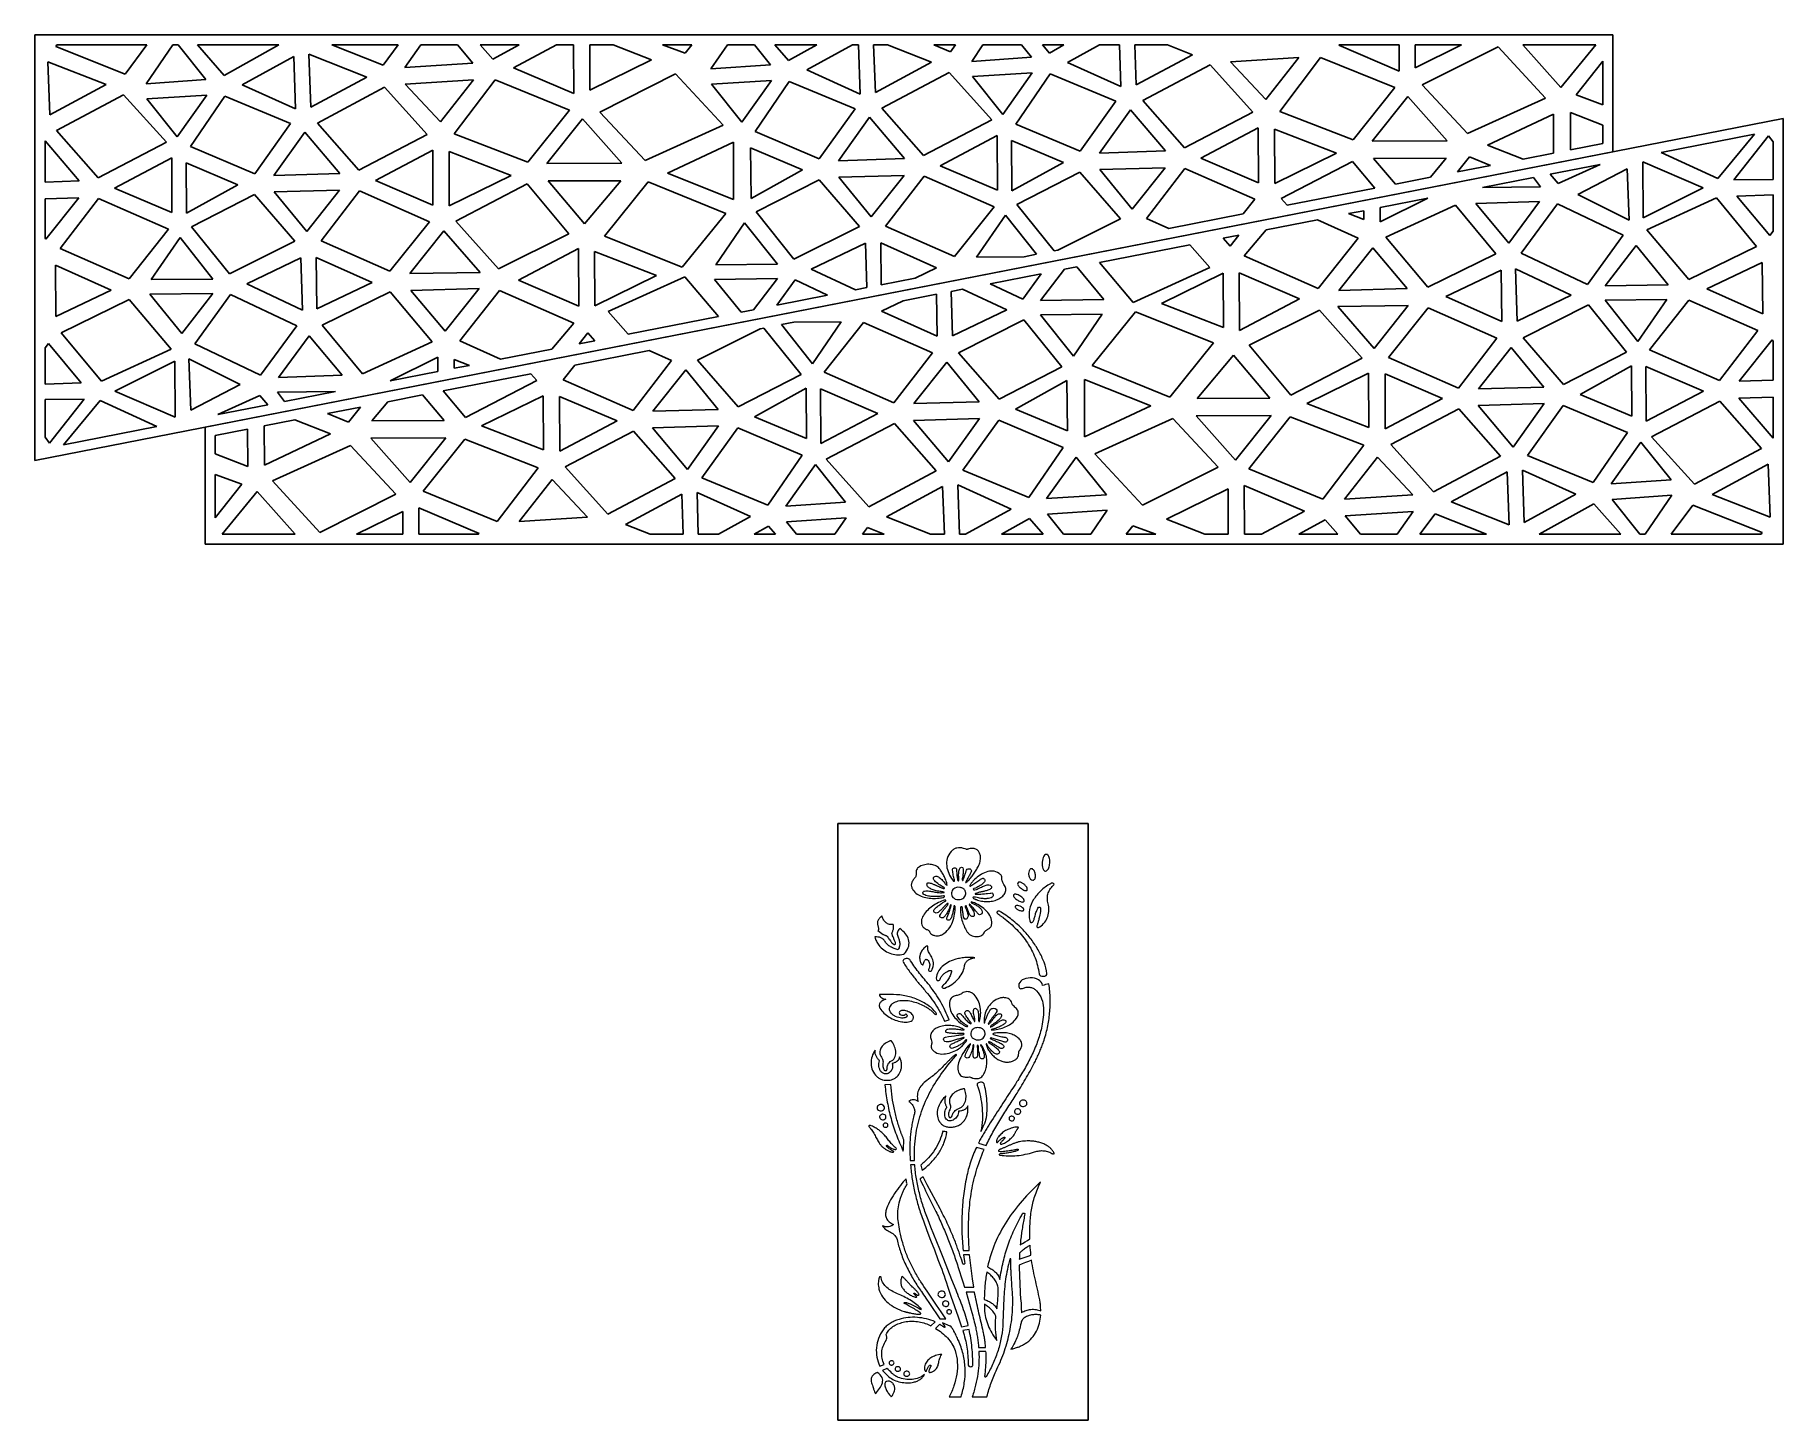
# Model space of a CAD drawing. Header units: inches. Extents: x 13 to 2107, y 1127 to 2787.
import ezdxf

# ---------------------------------------------------------------- set-up
doc = ezdxf.new("R2010")
doc.units = ezdxf.units.IN
doc.header["$MEASUREMENT"] = 0
doc.layers.add('Layer 1', color=7, linetype='Continuous')

# ---------------------------------------------------------------- blocks, each defined once
blk = doc.blocks.new('A$C7238d6d6')
at = {"layer": 'Layer 1', "lineweight": 9}
for points, knots in [([(93, 616.9), (93.1, 615.9), (93.1, 614.9), (93.2, 614), (93.2, 614), (93.3, 613), (93.5, 612.1), (93.7, 611.1), (93.7, 611.1), (93.8, 610.1), (94, 609.2), (94.2, 608.2), (94.2, 608.2), (94.4, 607.3), (94.6, 606.3), (94.8, 605.4), (94.8, 605.4), (94.8, 605.3), (94.8, 605.2), (94.9, 605), (94.9, 605), (94.9, 604.7), (94.9, 604.5), (94.9, 604.2), (94.9, 604.2), (94.9, 604), (94.8, 603.8), (94.7, 603.7), (94.7, 603.7), (94.6, 603.7), (94.4, 603.8), (94.1, 604), (94.1, 604), (94, 604.1), (93.9, 604.2), (93.8, 604.3), (93.8, 604.3), (93.7, 604.4), (93.6, 604.5), (93.6, 604.6), (93.6, 604.6), (93.5, 604.7), (93.4, 604.8), (93.3, 604.9), (93.3, 604.9), (93.3, 605), (93.2, 605.1), (93.2, 605.2), (93.2, 605.2), (91.6, 607.7), (90.2, 610.5), (89.2, 613.3), (89.2, 613.3), (88.1, 616.1), (87.4, 619), (87.1, 621.9), (87.1, 621.9), (86.8, 624.8), (86.9, 627.7), (87.6, 630.6), (87.6, 630.6), (88.3, 633.4), (89.6, 636.1), (91.7, 638.7), (91.7, 638.7), (92.4, 639.6), (93.3, 640.5), (94.2, 641.1), (94.2, 641.1), (95.1, 641.8), (96.1, 642.3), (97.2, 642.6), (97.2, 642.6), (98.2, 642.9), (99.3, 643), (100.4, 642.9), (100.4, 642.9), (101.5, 642.8), (102.7, 642.6), (103.9, 642.1), (103.9, 642.1), (105.1, 641.6), (105.9, 641.3), (106.4, 641.2), (106.4, 641.2), (106.9, 641), (107.2, 641), (107.4, 641), (107.4, 641), (107.7, 641.1), (107.9, 641.2), (108.4, 641.4), (108.4, 641.4), (108.8, 641.6), (109.5, 641.8), (110.6, 642), (110.6, 642), (112.1, 642.3), (113.4, 642.2), (114.5, 641.9), (114.5, 641.9), (115.7, 641.6), (116.7, 641.1), (117.5, 640.3), (117.5, 640.3), (118.4, 639.5), (119.1, 638.5), (119.6, 637.4), (119.6, 637.4), (120.1, 636.3), (120.5, 635), (120.7, 633.6), (120.7, 633.6), (120.8, 632.7), (120.9, 631.8), (120.8, 630.9), (120.8, 630.9), (120.8, 630), (120.8, 629.1), (120.6, 628.1), (120.6, 628.1), (120.5, 627.2), (120.3, 626.3), (120.1, 625.4), (120.1, 625.4), (119.9, 624.5), (119.6, 623.7), (119.2, 622.8), (119.2, 622.8), (118.6, 621.2), (117.9, 619.6), (117.1, 618), (117.1, 618), (116.4, 616.4), (115.5, 614.9), (114.7, 613.4), (114.7, 613.4), (113.8, 611.9), (112.8, 610.4), (111.8, 608.9), (111.8, 608.9), (110.9, 607.5), (109.8, 606.1), (108.7, 604.7), (108.7, 604.7), (108.6, 604.5), (108.3, 604.2), (108, 603.9), (108, 603.9), (107.7, 603.6), (107.3, 603.2), (107, 603), (107, 603), (106.6, 602.7), (106.3, 602.5), (106.2, 602.5), (106.2, 602.5), (106, 602.5), (106, 602.7), (106.1, 603.1), (106.1, 603.1), (106.2, 603.4), (106.6, 604.2), (107.1, 605.2), (107.1, 605.2), (107.6, 606.3), (108.2, 607.6), (108.9, 608.9), (108.9, 608.9), (109.5, 610.2), (110.2, 611.5), (110.7, 612.6), (110.7, 612.6), (111.2, 613.6), (111.5, 614.5), (111.7, 614.8), (111.7, 614.8), (111.9, 615.6), (111.9, 616.4), (111.6, 617), (111.6, 617), (111.4, 617.6), (110.9, 618.1), (110.4, 618.3), (110.4, 618.3), (109.8, 618.6), (109.2, 618.6), (108.6, 618.4), (108.6, 618.4), (107.9, 618.2), (107.4, 617.7), (106.9, 616.9), (106.9, 616.9), (106.7, 616.5), (106.4, 615.5), (106.1, 614.3), (106.1, 614.3), (105.8, 613.1), (105.4, 611.7), (105, 610.3), (105, 610.3), (104.6, 608.9), (104.3, 607.6), (104, 606.6), (104, 606.6), (103.7, 605.6), (103.4, 604.9), (103.3, 604.9), (103.3, 604.9), (103.1, 604.8), (103, 604.9), (102.9, 605), (102.9, 605), (102.8, 605.1), (102.7, 605.2), (102.7, 605.4), (102.7, 605.4), (102.7, 605.6), (102.7, 605.8), (102.7, 606), (102.7, 606), (102.7, 606.3), (102.7, 606.5), (102.7, 606.8), (102.7, 606.8), (102.8, 607.3), (102.9, 608.4), (103.1, 609.7), (103.1, 609.7), (103.2, 611.1), (103.4, 612.6), (103.5, 614.1), (103.5, 614.1), (103.6, 615.6), (103.6, 617), (103.5, 618.1), (103.5, 618.1), (103.4, 619.2), (103.2, 620), (102.8, 620.1), (102.8, 620.1), (101.6, 620.5), (100.7, 619.9), (100.1, 618.8), (100.1, 618.8), (99.6, 617.7), (99.3, 616.1), (99.2, 614.3), (99.2, 614.3), (99, 612.5), (99, 610.6), (99.1, 609), (99.1, 609), (99.1, 607.3), (99.2, 606), (99.1, 605.2), (99.1, 605.2), (99.1, 605), (99.1, 604.8), (99, 604.7), (99, 604.7), (98.9, 604.5), (98.8, 604.5), (98.7, 604.5), (98.7, 604.5), (98.7, 604.5), (98.5, 604.5), (98.4, 604.6), (98.4, 604.6), (98.3, 604.8), (98.2, 604.9), (98.2, 605.2), (98.2, 605.2), (98.1, 605.3), (98.1, 605.4), (98, 605.5), (98, 605.5), (98, 605.7), (98, 605.8), (98, 605.9), (98, 605.9), (97.9, 606), (97.9, 606.1), (97.9, 606.2), (97.9, 606.2), (97.9, 606.3), (97.9, 606.3), (97.9, 606.4), (97.9, 606.4), (97.7, 607.4), (97.6, 608.4), (97.5, 609.4), (97.5, 609.4), (97.4, 610.3), (97.3, 611.3), (97.2, 612.3), (97.2, 612.3), (97.1, 613.3), (97.1, 614.3), (97, 615.3), (97, 615.3), (96.9, 616.2), (96.9, 617.2), (96.8, 618.3), (96.8, 618.3), (96.8, 618.6), (96.5, 618.9), (96.1, 619.2), (96.1, 619.2), (95.8, 619.4), (95.2, 619.5), (94.7, 619.4), (94.7, 619.4), (94.3, 619.4), (93.8, 619.2), (93.4, 618.8), (93.4, 618.8), (93.1, 618.4), (92.9, 617.7), (93, 616.9)], [0, 0, 0, 0, 0.012346, 0.012346, 0.012346, 0.012346, 0.024691, 0.024691, 0.024691, 0.024691, 0.037037, 0.037037, 0.037037, 0.037037, 0.049383, 0.049383, 0.049383, 0.049383, 0.061728, 0.061728, 0.061728, 0.061728, 0.074074, 0.074074, 0.074074, 0.074074, 0.08642, 0.08642, 0.08642, 0.08642, 0.098765, 0.098765, 0.098765, 0.098765, 0.111111, 0.111111, 0.111111, 0.111111, 0.123457, 0.123457, 0.123457, 0.123457, 0.135802, 0.135802, 0.135802, 0.135802, 0.148148, 0.148148, 0.148148, 0.148148, 0.160494, 0.160494, 0.160494, 0.160494, 0.17284, 0.17284, 0.17284, 0.17284, 0.185185, 0.185185, 0.185185, 0.185185, 0.197531, 0.197531, 0.197531, 0.197531, 0.209877, 0.209877, 0.209877, 0.209877, 0.222222, 0.222222, 0.222222, 0.222222, 0.234568, 0.234568, 0.234568, 0.234568, 0.246914, 0.246914, 0.246914, 0.246914, 0.259259, 0.259259, 0.259259, 0.259259, 0.271605, 0.271605, 0.271605, 0.271605, 0.283951, 0.283951, 0.283951, 0.283951, 0.296296, 0.296296, 0.296296, 0.296296, 0.308642, 0.308642, 0.308642, 0.308642, 0.320988, 0.320988, 0.320988, 0.320988, 0.333333, 0.333333, 0.333333, 0.333333, 0.345679, 0.345679, 0.345679, 0.345679, 0.358025, 0.358025, 0.358025, 0.358025, 0.37037, 0.37037, 0.37037, 0.37037, 0.382716, 0.382716, 0.382716, 0.382716, 0.395062, 0.395062, 0.395062, 0.395062, 0.407407, 0.407407, 0.407407, 0.407407, 0.419753, 0.419753, 0.419753, 0.419753, 0.432099, 0.432099, 0.432099, 0.432099, 0.444444, 0.444444, 0.444444, 0.444444, 0.45679, 0.45679, 0.45679, 0.45679, 0.469136, 0.469136, 0.469136, 0.469136, 0.481481, 0.481481, 0.481481, 0.481481, 0.493827, 0.493827, 0.493827, 0.493827, 0.506173, 0.506173, 0.506173, 0.506173, 0.518519, 0.518519, 0.518519, 0.518519, 0.530864, 0.530864, 0.530864, 0.530864, 0.54321, 0.54321, 0.54321, 0.54321, 0.555556, 0.555556, 0.555556, 0.555556, 0.567901, 0.567901, 0.567901, 0.567901, 0.580247, 0.580247, 0.580247, 0.580247, 0.592593, 0.592593, 0.592593, 0.592593, 0.604938, 0.604938, 0.604938, 0.604938, 0.617284, 0.617284, 0.617284, 0.617284, 0.62963, 0.62963, 0.62963, 0.62963, 0.641975, 0.641975, 0.641975, 0.641975, 0.654321, 0.654321, 0.654321, 0.654321, 0.666667, 0.666667, 0.666667, 0.666667, 0.679012, 0.679012, 0.679012, 0.679012, 0.691358, 0.691358, 0.691358, 0.691358, 0.703704, 0.703704, 0.703704, 0.703704, 0.716049, 0.716049, 0.716049, 0.716049, 0.728395, 0.728395, 0.728395, 0.728395, 0.740741, 0.740741, 0.740741, 0.740741, 0.753086, 0.753086, 0.753086, 0.753086, 0.765432, 0.765432, 0.765432, 0.765432, 0.777778, 0.777778, 0.777778, 0.777778, 0.790123, 0.790123, 0.790123, 0.790123, 0.802469, 0.802469, 0.802469, 0.802469, 0.814815, 0.814815, 0.814815, 0.814815, 0.82716, 0.82716, 0.82716, 0.827161, 0.839506, 0.839506, 0.839506, 0.839506, 0.851852, 0.851852, 0.851852, 0.851852, 0.864198, 0.864198, 0.864198, 0.864198, 0.876543, 0.876543, 0.876543, 0.876543, 0.888889, 0.888889, 0.888889, 0.888889, 0.901235, 0.901235, 0.901235, 0.901235, 0.91358, 0.91358, 0.91358, 0.91358, 0.925926, 0.925926, 0.925926, 0.925926, 0.938272, 0.938272, 0.938272, 0.938272, 0.950617, 0.950617, 0.950617, 0.950617, 0.962963, 0.962963, 0.962963, 0.962963, 0.975309, 0.975309, 0.975309, 0.975309, 1, 1, 1, 1]), ([(186.9, 616.1), (185.5, 615.1), (184.4, 615.8), (183.6, 617.4), (183.6, 617.4), (182.9, 619), (182.5, 621.5), (182.4, 624.2), (182.4, 624.2), (182.4, 626.8), (182.7, 629.6), (183.4, 631.7), (183.4, 631.7), (184.1, 633.8), (185.2, 635.2), (186.7, 635.2), (186.7, 635.2), (186.8, 635.2), (187, 635.2), (187.1, 635.1), (187.1, 635.1), (187.3, 635), (187.4, 635), (187.6, 634.9), (187.6, 634.9), (187.7, 634.8), (187.8, 634.7), (187.9, 634.6), (187.9, 634.6), (188.1, 634.5), (188.2, 634.4), (188.3, 634.3), (188.3, 634.3), (189, 633.4), (189.5, 632), (189.8, 630.3), (189.8, 630.3), (190.1, 628.7), (190.2, 626.8), (190, 624.9), (190, 624.9), (189.9, 623), (189.6, 621.1), (189.1, 619.6), (189.1, 619.6), (188.5, 618), (187.8, 616.8), (186.9, 616.1)], [0, 0, 0, 0, 0.076923, 0.076923, 0.076923, 0.076923, 0.153846, 0.153846, 0.153846, 0.153846, 0.230769, 0.230769, 0.230769, 0.230769, 0.307692, 0.307692, 0.307692, 0.307692, 0.384615, 0.384615, 0.384615, 0.384615, 0.461538, 0.461538, 0.461538, 0.461538, 0.538462, 0.538462, 0.538462, 0.538462, 0.615385, 0.615385, 0.615385, 0.615385, 0.692308, 0.692308, 0.692308, 0.692308, 0.769231, 0.769231, 0.769231, 0.769231, 0.846154, 0.846154, 0.846154, 0.846154, 1, 1, 1, 1]), ([(83.8, 586.9), (84.3, 586.9), (84.8, 586.8), (85, 586.6), (85, 586.6), (85.2, 586.4), (85.1, 586.1), (84.7, 585.7), (84.7, 585.7), (84.2, 585.4), (83.4, 585), (82, 584.7), (82, 584.7), (80.6, 584.4), (78.7, 584.1), (76, 584), (76, 584), (74, 583.9), (71.8, 584), (69.6, 584.3), (69.6, 584.3), (67.4, 584.6), (65.3, 585.1), (63.2, 585.9), (63.2, 585.9), (61.2, 586.7), (59.3, 587.8), (57.6, 589.1), (57.6, 589.1), (55.9, 590.5), (54.5, 592.1), (53.4, 594), (53.4, 594), (52.6, 595.3), (52.2, 596.6), (51.9, 597.8), (51.9, 597.8), (51.7, 599), (51.7, 600.1), (52, 601.3), (52, 601.3), (52.2, 602.4), (52.6, 603.5), (53.2, 604.6), (53.2, 604.6), (53.8, 605.7), (54.5, 606.8), (55.4, 608), (55.4, 608), (56.2, 609), (56.4, 610), (56.5, 611.2), (56.5, 611.2), (56.6, 612.3), (56.5, 613.4), (56.5, 614.6), (56.5, 614.6), (56.6, 615.8), (56.8, 617), (57.5, 618.2), (57.5, 618.2), (58.2, 619.4), (59.4, 620.6), (61.4, 621.7), (61.4, 621.7), (63, 622.6), (64.7, 623.2), (66.5, 623.5), (66.5, 623.5), (68.3, 623.8), (70.1, 623.7), (71.8, 623.4), (71.8, 623.4), (73.6, 623.1), (75.3, 622.4), (76.8, 621.4), (76.8, 621.4), (78.3, 620.5), (79.6, 619.2), (80.5, 617.6), (80.5, 617.6), (81.3, 616.5), (82, 615.1), (82.7, 613.6), (82.7, 613.6), (83.5, 612.2), (84.2, 610.6), (84.8, 609), (84.8, 609), (85.5, 607.4), (86, 605.8), (86.5, 604.2), (86.5, 604.2), (87, 602.7), (87.3, 601.2), (87.4, 599.8), (87.4, 599.8), (87.5, 599.8), (87.5, 599.7), (87.5, 599.6), (87.5, 599.6), (87.5, 599.5), (87.5, 599.4), (87.4, 599.4), (87.4, 599.4), (87.3, 599.4), (87.1, 599.5), (86.9, 599.7), (86.9, 599.7), (86.6, 600), (86.2, 600.4), (85.7, 601), (85.7, 601), (85.5, 601.2), (85, 602), (84.3, 603.1), (84.3, 603.1), (83.5, 604.2), (82.5, 605.5), (81.4, 606.7), (81.4, 606.7), (80.3, 607.9), (79.1, 609), (78, 609.5), (78, 609.5), (76.8, 610), (75.6, 610), (74.6, 609.1), (74.6, 609.1), (73.5, 608.1), (73.7, 606.9), (74.4, 605.5), (74.4, 605.5), (75.2, 604.1), (76.6, 602.7), (78.2, 601.3), (78.2, 601.3), (79.8, 600), (81.4, 598.7), (82.7, 597.8), (82.7, 597.8), (84, 596.9), (84.9, 596.3), (84.9, 596.2), (84.9, 596.2), (84.9, 595.9), (84.7, 595.6), (84.5, 595.6), (84.5, 595.6), (84.2, 595.5), (83.9, 595.5), (83.5, 595.6), (83.5, 595.6), (83.1, 595.8), (82.7, 595.9), (82.3, 596.1), (82.3, 596.1), (82, 596.3), (81.6, 596.4), (81.4, 596.5), (81.4, 596.5), (81.2, 596.7), (81, 596.8), (80.8, 596.9), (80.8, 596.9), (80.5, 597), (80.3, 597.1), (80.1, 597.3), (80.1, 597.3), (79.9, 597.4), (79.7, 597.5), (79.6, 597.6), (79.6, 597.6), (79.4, 597.7), (79.2, 597.8), (79.1, 597.9), (79.1, 597.9), (78.8, 598), (78.5, 598.2), (78.2, 598.3), (78.2, 598.3), (77.9, 598.5), (77.6, 598.6), (77.3, 598.8), (77.3, 598.8), (77, 599), (76.7, 599.1), (76.3, 599.3), (76.3, 599.3), (76, 599.4), (75.7, 599.6), (75.5, 599.7), (75.5, 599.7), (75.3, 599.8), (75.1, 599.9), (74.8, 600.1), (74.8, 600.1), (74.4, 600.2), (74, 600.4), (73.6, 600.6), (73.6, 600.6), (73.1, 600.9), (72.7, 601.1), (72.2, 601.3), (72.2, 601.3), (71.7, 601.5), (71.2, 601.7), (70.7, 601.9), (70.7, 601.9), (69.9, 602.2), (69.3, 602.3), (68.8, 602.2), (68.8, 602.2), (68.3, 602.2), (68, 601.9), (67.7, 601.6), (67.7, 601.6), (67.5, 601.3), (67.4, 600.8), (67.4, 600.3), (67.4, 600.3), (67.4, 599.8), (67.5, 599.2), (67.7, 598.6), (67.7, 598.6), (68.1, 597.6), (68.9, 596.7), (70, 596), (70, 596), (71.1, 595.2), (72.4, 594.5), (73.7, 593.9), (73.7, 593.9), (75, 593.4), (76.4, 592.9), (77.6, 592.6), (77.6, 592.6), (78.8, 592.3), (79.8, 592.1), (80.5, 592), (80.5, 592), (81.1, 591.9), (81.8, 591.8), (82.4, 591.7), (82.4, 591.7), (83.1, 591.6), (83.6, 591.5), (84, 591.4), (84, 591.4), (84.4, 591.3), (84.6, 591.2), (84.5, 591), (84.5, 591), (84.5, 590.9), (84.1, 590.8), (83.3, 590.7), (83.3, 590.7), (81.6, 590.6), (80.1, 590.6), (78.6, 590.8), (78.6, 590.8), (77.1, 591), (75.7, 591.3), (74.2, 591.6), (74.2, 591.6), (72.8, 591.9), (71.4, 592.3), (69.9, 592.5), (69.9, 592.5), (68.4, 592.7), (66.8, 592.8), (65.1, 592.5), (65.1, 592.5), (64.6, 592.4), (64.2, 592.2), (63.9, 591.9), (63.9, 591.9), (63.6, 591.5), (63.4, 591.1), (63.4, 590.7), (63.4, 590.7), (63.3, 590.3), (63.4, 589.9), (63.5, 589.5), (63.5, 589.5), (63.6, 589.1), (63.9, 588.8), (64.2, 588.6), (64.2, 588.6), (65.6, 587.7), (67.2, 587.1), (68.8, 586.7), (68.8, 586.7), (70.4, 586.3), (72.1, 586.1), (73.8, 586.1), (73.8, 586.1), (75.5, 586), (77.3, 586.1), (78.9, 586.3), (78.9, 586.3), (80.6, 586.4), (82.3, 586.6), (83.8, 586.9)], [0, 0, 0, 0, 0.012987, 0.012987, 0.012987, 0.012987, 0.025974, 0.025974, 0.025974, 0.025974, 0.038961, 0.038961, 0.038961, 0.038961, 0.051948, 0.051948, 0.051948, 0.051948, 0.064935, 0.064935, 0.064935, 0.064935, 0.077922, 0.077922, 0.077922, 0.077922, 0.090909, 0.090909, 0.090909, 0.090909, 0.103896, 0.103896, 0.103896, 0.103896, 0.116883, 0.116883, 0.116883, 0.116883, 0.12987, 0.12987, 0.12987, 0.12987, 0.142857, 0.142857, 0.142857, 0.142857, 0.155844, 0.155844, 0.155844, 0.155844, 0.168831, 0.168831, 0.168831, 0.168831, 0.181818, 0.181818, 0.181818, 0.181818, 0.194805, 0.194805, 0.194805, 0.194805, 0.207792, 0.207792, 0.207792, 0.207792, 0.220779, 0.220779, 0.220779, 0.220779, 0.233766, 0.233766, 0.233766, 0.233766, 0.246753, 0.246753, 0.246753, 0.246753, 0.25974, 0.25974, 0.25974, 0.25974, 0.272727, 0.272727, 0.272727, 0.272727, 0.285714, 0.285714, 0.285714, 0.285714, 0.298701, 0.298701, 0.298701, 0.298701, 0.311688, 0.311688, 0.311688, 0.311688, 0.324675, 0.324675, 0.324675, 0.324675, 0.337662, 0.337662, 0.337662, 0.337662, 0.350649, 0.350649, 0.350649, 0.350649, 0.363636, 0.363636, 0.363636, 0.363636, 0.376623, 0.376623, 0.376623, 0.376623, 0.38961, 0.38961, 0.38961, 0.38961, 0.402597, 0.402597, 0.402597, 0.402597, 0.415584, 0.415584, 0.415584, 0.415584, 0.428571, 0.428571, 0.428571, 0.428571, 0.441558, 0.441558, 0.441558, 0.441558, 0.454545, 0.454545, 0.454545, 0.454545, 0.467532, 0.467532, 0.467532, 0.467532, 0.480519, 0.480519, 0.480519, 0.480519, 0.493506, 0.493506, 0.493506, 0.493507, 0.506494, 0.506494, 0.506494, 0.506494, 0.519481, 0.519481, 0.519481, 0.519481, 0.532468, 0.532468, 0.532468, 0.532468, 0.545455, 0.545455, 0.545455, 0.545455, 0.558442, 0.558442, 0.558442, 0.558442, 0.571429, 0.571429, 0.571429, 0.571429, 0.584416, 0.584416, 0.584416, 0.584416, 0.597403, 0.597403, 0.597403, 0.597403, 0.61039, 0.61039, 0.61039, 0.61039, 0.623377, 0.623377, 0.623377, 0.623377, 0.636364, 0.636364, 0.636364, 0.636364, 0.649351, 0.649351, 0.649351, 0.649351, 0.662338, 0.662338, 0.662338, 0.662338, 0.675325, 0.675325, 0.675325, 0.675325, 0.688312, 0.688312, 0.688312, 0.688312, 0.701299, 0.701299, 0.701299, 0.701299, 0.714286, 0.714286, 0.714286, 0.714286, 0.727273, 0.727273, 0.727273, 0.727273, 0.74026, 0.74026, 0.74026, 0.74026, 0.753247, 0.753247, 0.753247, 0.753247, 0.766234, 0.766234, 0.766234, 0.766234, 0.779221, 0.779221, 0.779221, 0.779221, 0.792208, 0.792208, 0.792208, 0.792208, 0.805195, 0.805195, 0.805195, 0.805195, 0.818182, 0.818182, 0.818182, 0.818182, 0.831169, 0.831169, 0.831169, 0.831169, 0.844156, 0.844156, 0.844156, 0.844156, 0.857143, 0.857143, 0.857143, 0.857143, 0.87013, 0.87013, 0.87013, 0.87013, 0.883117, 0.883117, 0.883117, 0.883117, 0.896104, 0.896104, 0.896104, 0.896104, 0.909091, 0.909091, 0.909091, 0.909091, 0.922078, 0.922078, 0.922078, 0.922078, 0.935065, 0.935065, 0.935065, 0.935065, 0.948052, 0.948052, 0.948052, 0.948052, 0.961039, 0.961039, 0.961039, 0.961039, 0.974026, 0.974026, 0.974026, 0.974026, 1, 1, 1, 1]), ([(139.2, 583.4), (137.6, 582.5), (135.9, 581.7), (134.1, 581.2), (134.1, 581.2), (132.4, 580.7), (130.6, 580.4), (128.8, 580.3), (128.8, 580.3), (126.9, 580.2), (125.1, 580.3), (123.3, 580.6), (123.3, 580.6), (121.5, 580.9), (119.7, 581.4), (118, 582), (118, 582), (117.7, 582.1), (117.4, 582.2), (117.1, 582.3), (117.1, 582.3), (116.9, 582.5), (116.6, 582.6), (116.3, 582.7), (116.3, 582.7), (116, 582.8), (115.7, 583), (115.5, 583.1), (115.5, 583.1), (115.2, 583.2), (114.9, 583.4), (114.6, 583.5), (114.6, 583.5), (114, 583.8), (113.6, 584.2), (113.4, 584.5), (113.4, 584.5), (113.3, 584.8), (113.3, 585.1), (113.4, 585.3), (113.4, 585.3), (113.6, 585.5), (113.9, 585.6), (114.3, 585.6), (114.3, 585.6), (114.8, 585.7), (115.3, 585.6), (116, 585.4), (116, 585.4), (117.9, 584.7), (119.6, 584.3), (121.2, 584), (121.2, 584), (122.8, 583.8), (124.2, 583.6), (125.5, 583.6), (125.5, 583.6), (126.7, 583.7), (127.9, 583.8), (128.9, 584), (128.9, 584), (129.8, 584.1), (130.7, 584.4), (131.4, 584.7), (131.4, 584.7), (132.2, 585), (132.8, 585.5), (133.1, 586.2), (133.1, 586.2), (133.4, 586.8), (133.6, 587.5), (133.5, 588.2), (133.5, 588.2), (133.5, 588.9), (133.2, 589.5), (132.9, 589.9), (132.9, 589.9), (132.5, 590.3), (131.9, 590.4), (131.3, 590.2), (131.3, 590.2), (131.3, 590.2), (129.9, 590), (128, 589.8), (128, 589.8), (126, 589.6), (123.5, 589.3), (121.3, 589.1), (121.3, 589.1), (119, 588.9), (117, 588.8), (116.1, 588.9), (116.1, 588.9), (115.1, 589.1), (115.2, 589.4), (117.1, 590.2), (117.1, 590.2), (118.4, 590.6), (119.6, 591), (120.7, 591.3), (120.7, 591.3), (121.9, 591.6), (123, 591.9), (124.1, 592.2), (124.1, 592.2), (125.2, 592.5), (126.3, 592.8), (127.4, 593.2), (127.4, 593.2), (128.6, 593.7), (129.7, 594.2), (131, 595), (131, 595), (131.4, 595.2), (131.7, 595.7), (131.8, 596.2), (131.8, 596.2), (132, 596.7), (132, 597.3), (131.8, 597.9), (131.8, 597.9), (131.6, 598.4), (131.2, 599), (130.5, 599.3), (130.5, 599.3), (129.8, 599.7), (128.8, 599.9), (127.5, 599.8), (127.5, 599.8), (127, 599.8), (126, 599.4), (124.8, 598.7), (124.8, 598.7), (123.5, 598.1), (122.1, 597.3), (120.7, 596.5), (120.7, 596.5), (119.2, 595.7), (117.8, 595), (116.7, 594.5), (116.7, 594.5), (115.6, 593.9), (114.7, 593.6), (114.3, 593.8), (114.3, 593.8), (114.1, 593.9), (113.9, 594), (113.8, 594.2), (113.8, 594.2), (113.7, 594.3), (113.7, 594.5), (113.7, 594.7), (113.7, 594.7), (113.7, 594.9), (113.8, 595), (114, 595.2), (114, 595.2), (114.1, 595.3), (114.3, 595.4), (114.5, 595.5), (114.5, 595.5), (116.2, 596.1), (118, 597), (119.5, 598.1), (119.5, 598.1), (121.1, 599.2), (122.5, 600.4), (123.5, 601.6), (123.5, 601.6), (124.5, 602.8), (125.2, 604), (125.2, 605), (125.2, 605), (125.3, 606), (124.8, 606.8), (123.6, 607.4), (123.6, 607.4), (123.1, 607.5), (122.2, 607.1), (121, 606.3), (121, 606.3), (119.8, 605.6), (118.4, 604.5), (117.1, 603.3), (117.1, 603.3), (115.7, 602.2), (114.3, 601), (113.2, 600), (113.2, 600), (112.1, 599.1), (111.2, 598.4), (110.8, 598.2), (110.8, 598.2), (110.1, 597.9), (110, 598.3), (110.3, 598.9), (110.3, 598.9), (110.5, 599.6), (111, 600.6), (111.7, 601.6), (111.7, 601.6), (112.4, 602.7), (113.2, 603.8), (113.8, 604.7), (113.8, 604.7), (114.5, 605.6), (115.1, 606.3), (115.3, 606.5), (115.3, 606.5), (116.7, 608.1), (118.5, 609.7), (120.4, 611.1), (120.4, 611.1), (122.3, 612.5), (124.3, 613.8), (126.5, 614.6), (126.5, 614.6), (128.6, 615.5), (130.9, 615.9), (133, 615.7), (133, 615.7), (135.2, 615.6), (137.4, 614.8), (139.4, 613.1), (139.4, 613.1), (140.7, 612.1), (141.4, 611.2), (141.7, 610.3), (141.7, 610.3), (142.1, 609.4), (142.2, 608.6), (142.2, 607.7), (142.2, 607.7), (142.2, 606.8), (142.2, 605.8), (142.5, 604.6), (142.5, 604.6), (142.7, 603.4), (143.2, 602), (144.3, 600.3), (144.3, 600.3), (145.3, 598.7), (145.8, 597), (146, 595.4), (146, 595.4), (146.2, 593.8), (146, 592.3), (145.5, 590.8), (145.5, 590.8), (145, 589.3), (144.2, 588), (143.1, 586.7), (143.1, 586.7), (142, 585.5), (140.7, 584.4), (139.2, 583.4)], [0, 0, 0, 0, 0.015385, 0.015385, 0.015385, 0.015385, 0.030769, 0.030769, 0.030769, 0.030769, 0.046154, 0.046154, 0.046154, 0.046154, 0.061538, 0.061538, 0.061538, 0.061538, 0.076923, 0.076923, 0.076923, 0.076923, 0.092308, 0.092308, 0.092308, 0.092308, 0.107692, 0.107692, 0.107692, 0.107692, 0.123077, 0.123077, 0.123077, 0.123077, 0.138462, 0.138462, 0.138462, 0.138462, 0.153846, 0.153846, 0.153846, 0.153846, 0.169231, 0.169231, 0.169231, 0.169231, 0.184615, 0.184615, 0.184615, 0.184615, 0.2, 0.2, 0.2, 0.2, 0.215385, 0.215385, 0.215385, 0.215385, 0.230769, 0.230769, 0.230769, 0.230769, 0.246154, 0.246154, 0.246154, 0.246154, 0.261538, 0.261538, 0.261538, 0.261538, 0.276923, 0.276923, 0.276923, 0.276923, 0.292308, 0.292308, 0.292308, 0.292308, 0.307692, 0.307692, 0.307692, 0.307692, 0.323077, 0.323077, 0.323077, 0.323077, 0.338462, 0.338462, 0.338462, 0.338462, 0.353846, 0.353846, 0.353846, 0.353846, 0.369231, 0.369231, 0.369231, 0.369231, 0.384615, 0.384615, 0.384615, 0.384615, 0.4, 0.4, 0.4, 0.4, 0.415385, 0.415385, 0.415385, 0.415385, 0.430769, 0.430769, 0.430769, 0.430769, 0.446154, 0.446154, 0.446154, 0.446154, 0.461538, 0.461538, 0.461538, 0.461538, 0.476923, 0.476923, 0.476923, 0.476923, 0.492308, 0.492308, 0.492308, 0.492308, 0.507692, 0.507692, 0.507692, 0.507692, 0.523077, 0.523077, 0.523077, 0.523077, 0.538462, 0.538462, 0.538462, 0.538462, 0.553846, 0.553846, 0.553846, 0.553846, 0.569231, 0.569231, 0.569231, 0.569231, 0.584615, 0.584615, 0.584615, 0.584615, 0.6, 0.6, 0.6, 0.6, 0.615385, 0.615385, 0.615385, 0.615385, 0.630769, 0.630769, 0.630769, 0.630769, 0.646154, 0.646154, 0.646154, 0.646154, 0.661538, 0.661538, 0.661538, 0.661538, 0.676923, 0.676923, 0.676923, 0.676923, 0.692308, 0.692308, 0.692308, 0.692308, 0.707692, 0.707692, 0.707692, 0.707692, 0.723077, 0.723077, 0.723077, 0.723077, 0.738462, 0.738462, 0.738462, 0.738462, 0.753846, 0.753846, 0.753846, 0.753846, 0.769231, 0.769231, 0.769231, 0.769231, 0.784615, 0.784615, 0.784615, 0.784615, 0.8, 0.8, 0.8, 0.8, 0.815385, 0.815385, 0.815385, 0.815385, 0.830769, 0.830769, 0.830769, 0.830769, 0.846154, 0.846154, 0.846154, 0.846154, 0.861538, 0.861538, 0.861538, 0.861538, 0.876923, 0.876923, 0.876923, 0.876923, 0.892308, 0.892308, 0.892308, 0.892308, 0.907692, 0.907692, 0.907692, 0.907692, 0.923077, 0.923077, 0.923077, 0.923077, 0.938462, 0.938462, 0.938462, 0.938462, 0.953846, 0.953846, 0.953846, 0.953846, 0.969231, 0.969231, 0.969231, 0.969231, 1, 1, 1, 1]), ([(175.7, 610.5), (175.7, 610.1), (175.7, 609.5), (175.7, 608.9), (175.7, 608.9), (175.6, 608.3), (175.5, 607.7), (175.3, 607.2), (175.3, 607.2), (175.1, 606.6), (174.9, 606.2), (174.5, 605.8), (174.5, 605.8), (174.1, 605.4), (173.6, 605.2), (173, 605.1), (173, 605.1), (172.2, 605.1), (171.4, 605.6), (170.8, 606.3), (170.8, 606.3), (170.2, 607), (169.7, 608.1), (169.4, 609.2), (169.4, 609.2), (169, 610.4), (168.9, 611.7), (168.8, 612.9), (168.8, 612.9), (168.8, 614.1), (169, 615.3), (169.4, 616.2), (169.4, 616.2), (169.5, 616.6), (169.7, 617), (170, 617.4), (170, 617.4), (170.3, 617.7), (170.6, 618), (170.9, 618.2), (170.9, 618.2), (171.3, 618.4), (171.6, 618.5), (172, 618.4), (172, 618.4), (172.4, 618.4), (172.8, 618.2), (173.2, 617.7), (173.2, 617.7), (173.6, 617.3), (174, 616.8), (174.3, 616.3), (174.3, 616.3), (174.6, 615.7), (174.8, 615), (175, 614.4), (175, 614.4), (175.2, 613.7), (175.4, 613), (175.5, 612.4), (175.5, 612.4), (175.6, 611.7), (175.7, 611.1), (175.7, 610.5)], [0, 0, 0, 0, 0.058824, 0.058824, 0.058824, 0.058824, 0.117647, 0.117647, 0.117647, 0.117647, 0.176471, 0.176471, 0.176471, 0.176471, 0.235294, 0.235294, 0.235294, 0.235294, 0.294118, 0.294118, 0.294118, 0.294118, 0.352941, 0.352941, 0.352941, 0.352941, 0.411765, 0.411765, 0.411765, 0.411765, 0.470588, 0.470588, 0.470588, 0.470588, 0.529412, 0.529412, 0.529412, 0.529412, 0.588235, 0.588235, 0.588235, 0.588235, 0.647059, 0.647059, 0.647059, 0.647059, 0.705882, 0.705882, 0.705882, 0.705882, 0.764706, 0.764706, 0.764706, 0.764706, 0.823529, 0.823529, 0.823529, 0.823529, 0.882353, 0.882353, 0.882353, 0.882353, 1, 1, 1, 1]), ([(106.2, 589.3), (106.1, 588.4), (105.9, 587.6), (105.6, 586.8), (105.6, 586.8), (105.3, 586), (104.8, 585.3), (104.2, 584.7), (104.2, 584.7), (103.6, 584.1), (102.8, 583.6), (102, 583.2), (102, 583.2), (101.1, 582.8), (100.1, 582.6), (99, 582.6), (99, 582.6), (96.4, 582.6), (94.6, 583.6), (93.4, 585.1), (93.4, 585.1), (92.2, 586.5), (91.8, 588.4), (91.9, 590.3), (91.9, 590.3), (92.1, 592.2), (92.9, 594), (94.2, 595.2), (94.2, 595.2), (95.6, 596.5), (97.6, 597.2), (100.1, 596.8), (100.1, 596.8), (100.6, 596.7), (101.1, 596.6), (101.6, 596.4), (101.6, 596.4), (102, 596.3), (102.5, 596.1), (102.9, 595.8), (102.9, 595.8), (103.3, 595.6), (103.6, 595.3), (103.9, 595), (103.9, 595), (104.3, 594.7), (104.5, 594.4), (104.8, 594.1), (104.8, 594.1), (105.1, 593.7), (105.3, 593.4), (105.5, 593), (105.5, 593), (105.6, 592.6), (105.8, 592.2), (105.9, 591.8), (105.9, 591.8), (106, 591.4), (106.1, 591), (106.1, 590.6), (106.1, 590.6), (106.2, 590.1), (106.2, 589.7), (106.2, 589.3)], [0, 0, 0, 0, 0.058824, 0.058824, 0.058824, 0.058824, 0.117647, 0.117647, 0.117647, 0.117647, 0.176471, 0.176471, 0.176471, 0.176471, 0.235294, 0.235294, 0.235294, 0.235294, 0.294118, 0.294118, 0.294118, 0.294118, 0.352941, 0.352941, 0.352941, 0.352941, 0.411765, 0.411765, 0.411765, 0.411765, 0.470588, 0.470588, 0.470588, 0.470588, 0.529412, 0.529412, 0.529412, 0.529412, 0.588235, 0.588235, 0.588235, 0.588235, 0.647059, 0.647059, 0.647059, 0.647059, 0.705882, 0.705882, 0.705882, 0.705882, 0.764706, 0.764706, 0.764706, 0.764706, 0.823529, 0.823529, 0.823529, 0.823529, 0.882353, 0.882353, 0.882353, 0.882353, 1, 1, 1, 1]), ([(165.4, 593.1), (164.5, 593.3), (163.5, 594), (162.4, 594.8), (162.4, 594.8), (161.4, 595.6), (160.4, 596.6), (159.6, 597.6), (159.6, 597.6), (158.7, 598.6), (158.1, 599.7), (157.9, 600.6), (157.9, 600.6), (157.7, 601.5), (158, 602.3), (158.8, 602.7), (158.8, 602.7), (158.8, 602.7), (158.9, 602.8), (159, 602.8), (159, 602.8), (159.1, 602.8), (159.1, 602.8), (159.2, 602.8), (159.2, 602.8), (159.3, 602.9), (159.4, 602.9), (159.4, 602.9), (159.4, 602.9), (159.5, 602.9), (159.6, 602.9), (159.7, 602.9), (159.7, 602.9), (160.4, 602.9), (161.2, 602.6), (162, 602.2), (162, 602.2), (162.8, 601.8), (163.6, 601.2), (164.3, 600.5), (164.3, 600.5), (165, 599.8), (165.7, 599), (166.2, 598.2), (166.2, 598.2), (166.8, 597.4), (167.2, 596.6), (167.4, 595.9), (167.4, 595.9), (167.5, 595.5), (167.6, 595.1), (167.6, 594.7), (167.6, 594.7), (167.6, 594.3), (167.5, 594), (167.4, 593.7), (167.4, 593.7), (167.2, 593.4), (167, 593.2), (166.7, 593.1), (166.7, 593.1), (166.4, 593), (166, 593), (165.4, 593.1)], [0, 0, 0, 0, 0.058824, 0.058824, 0.058824, 0.058824, 0.117647, 0.117647, 0.117647, 0.117647, 0.176471, 0.176471, 0.176471, 0.176471, 0.235294, 0.235294, 0.235294, 0.235294, 0.294118, 0.294118, 0.294118, 0.294118, 0.352941, 0.352941, 0.352941, 0.352941, 0.411765, 0.411765, 0.411765, 0.411765, 0.470588, 0.470588, 0.470588, 0.470588, 0.529412, 0.529412, 0.529412, 0.529412, 0.588235, 0.588235, 0.588235, 0.588235, 0.647059, 0.647059, 0.647059, 0.647059, 0.705882, 0.705882, 0.705882, 0.705882, 0.764706, 0.764706, 0.764706, 0.764706, 0.823529, 0.823529, 0.823529, 0.823529, 0.882353, 0.882353, 0.882353, 0.882353, 1, 1, 1, 1]), ([(188.4, 577.8), (189, 575.4), (189.2, 573), (189.1, 570.5), (189.1, 570.5), (189.1, 568), (188.7, 565.5), (188, 563.1), (188, 563.1), (187.3, 560.7), (186.3, 558.3), (185, 556.3), (185, 556.3), (183.6, 554.2), (182, 552.3), (180.1, 550.8), (180.1, 550.8), (179.7, 550.5), (179.2, 550.3), (178.8, 550.2), (178.8, 550.2), (178.5, 550.1), (178.1, 550.1), (177.8, 550.2), (177.8, 550.2), (177.5, 550.3), (177.2, 550.5), (177.1, 550.8), (177.1, 550.8), (177, 551.1), (177, 551.6), (177.2, 552.1), (177.2, 552.1), (177.5, 553), (177.8, 554.1), (178.1, 555.4), (178.1, 555.4), (178.4, 556.6), (178.7, 557.9), (179, 559.2), (179, 559.2), (179.2, 560.6), (179.5, 561.9), (179.8, 563.1), (179.8, 563.1), (180, 564.3), (180.2, 565.5), (180.4, 566.4), (180.4, 566.4), (180.4, 566.7), (180.5, 567.3), (180.6, 568), (180.6, 568), (180.7, 568.6), (180.8, 569.4), (180.8, 570.2), (180.8, 570.2), (180.9, 571), (180.9, 571.7), (180.9, 572.3), (180.9, 572.3), (180.8, 573), (180.7, 573.5), (180.5, 573.7), (180.5, 573.7), (180.4, 573.8), (180.4, 573.8), (180.4, 573.9), (180.4, 573.9), (180.3, 573.9), (180.3, 573.9), (180.3, 573.9), (180.3, 573.9), (180.2, 573.9), (180.2, 573.9), (180.1, 573.9), (180.1, 573.9), (180.1, 573.9), (180, 573.9), (179.9, 573.8), (179.9, 573.8), (179.9, 573.8), (179.7, 573.8), (179.7, 573.8), (179.7, 573.8), (179.7, 573.8), (179.4, 573.8), (179.4, 573.8), (179.4, 573.8), (179.4, 573.8), (179.2, 573.7), (179.2, 573.7), (179.2, 573.7), (179.2, 573.7), (178.9, 573.7), (178.9, 573.7), (178.9, 573.7), (177.9, 572.2), (177.2, 570.5), (176.6, 568.8), (176.6, 568.8), (176.1, 567.2), (175.7, 565.5), (175.3, 563.9), (175.3, 563.9), (175, 562.3), (174.7, 560.8), (174.3, 559.5), (174.3, 559.5), (173.9, 558.3), (173.5, 557.2), (172.8, 556.5), (172.8, 556.5), (172.7, 556.4), (172.6, 556.3), (172.5, 556.2), (172.5, 556.2), (172.3, 556.1), (172.2, 556.1), (172, 556), (172, 556), (171.8, 556), (171.7, 556), (171.5, 556), (171.5, 556), (171.3, 556), (171.2, 556), (171, 556.1), (171, 556.1), (170.9, 556.2), (170.7, 556.3), (170.6, 556.5), (170.6, 556.5), (170.5, 556.7), (170.4, 556.8), (170.3, 557), (170.3, 557), (170.2, 557.2), (170.2, 557.4), (170.1, 557.6), (170.1, 557.6), (170, 557.8), (170, 558), (170, 558.2), (170, 558.2), (169.2, 562.6), (169.2, 566.9), (169.9, 571), (169.9, 571), (170.6, 575), (172, 579), (173.9, 582.6), (173.9, 582.6), (175.8, 586.3), (178.2, 589.7), (181, 592.8), (181, 592.8), (183.8, 595.9), (187.1, 598.7), (190.6, 601.1), (190.6, 601.1), (191.2, 601.5), (191.8, 601.7), (192.3, 601.7), (192.3, 601.7), (192.9, 601.8), (193.4, 601.7), (193.7, 601.5), (193.7, 601.5), (194.1, 601.3), (194.3, 600.9), (194.3, 600.5), (194.3, 600.5), (194.3, 600.1), (194, 599.6), (193.5, 599), (193.5, 599), (192.1, 597.4), (191, 595.8), (190.1, 594.2), (190.1, 594.2), (189.2, 592.5), (188.5, 590.8), (188.1, 589.1), (188.1, 589.1), (187.7, 587.4), (187.6, 585.6), (187.6, 583.7), (187.6, 583.7), (187.7, 581.8), (187.9, 579.9), (188.4, 577.8)], [0, 0, 0, 0, 0.020408, 0.020408, 0.020408, 0.020408, 0.040816, 0.040816, 0.040816, 0.040816, 0.061224, 0.061224, 0.061224, 0.061224, 0.081633, 0.081633, 0.081633, 0.081633, 0.102041, 0.102041, 0.102041, 0.102041, 0.122449, 0.122449, 0.122449, 0.122449, 0.142857, 0.142857, 0.142857, 0.142857, 0.163265, 0.163265, 0.163265, 0.163265, 0.183673, 0.183673, 0.183673, 0.183673, 0.204082, 0.204082, 0.204082, 0.204082, 0.22449, 0.22449, 0.22449, 0.22449, 0.244898, 0.244898, 0.244898, 0.244898, 0.265306, 0.265306, 0.265306, 0.265306, 0.285714, 0.285714, 0.285714, 0.285714, 0.306122, 0.306122, 0.306122, 0.306122, 0.326531, 0.326531, 0.326531, 0.326531, 0.346939, 0.346939, 0.346939, 0.346939, 0.367347, 0.367347, 0.367347, 0.367347, 0.387755, 0.387755, 0.387755, 0.387755, 0.408163, 0.408163, 0.408163, 0.408163, 0.428571, 0.428571, 0.428571, 0.428571, 0.44898, 0.44898, 0.44898, 0.44898, 0.469388, 0.469388, 0.469388, 0.469388, 0.489796, 0.489796, 0.489796, 0.489796, 0.510204, 0.510204, 0.510204, 0.510204, 0.530612, 0.530612, 0.530612, 0.530612, 0.55102, 0.55102, 0.55102, 0.55102, 0.571429, 0.571429, 0.571429, 0.571429, 0.591837, 0.591837, 0.591837, 0.591837, 0.612245, 0.612245, 0.612245, 0.612245, 0.632653, 0.632653, 0.632653, 0.632653, 0.653061, 0.653061, 0.653061, 0.653061, 0.673469, 0.673469, 0.673469, 0.673469, 0.693878, 0.693878, 0.693878, 0.693878, 0.714286, 0.714286, 0.714286, 0.714286, 0.734694, 0.734694, 0.734694, 0.734694, 0.755102, 0.755102, 0.755102, 0.755102, 0.77551, 0.77551, 0.77551, 0.77551, 0.795918, 0.795918, 0.795918, 0.795918, 0.816327, 0.816327, 0.816327, 0.816327, 0.836735, 0.836735, 0.836735, 0.836735, 0.857143, 0.857143, 0.857143, 0.857143, 0.877551, 0.877551, 0.877551, 0.877551, 0.897959, 0.897959, 0.897959, 0.897959, 0.918367, 0.918367, 0.918367, 0.918367, 0.938776, 0.938776, 0.938776, 0.938776, 0.959184, 0.959184, 0.959184, 0.959184, 1, 1, 1, 1]), ([(95.5, 574.1), (95.6, 571.4), (95.4, 568.5), (95, 565.5), (95, 565.5), (94.6, 562.4), (93.9, 559.4), (92.9, 556.4), (92.9, 556.4), (91.9, 553.5), (90.6, 550.7), (89, 548.3), (89, 548.3), (87.3, 545.8), (85.3, 543.7), (82.9, 542.1), (82.9, 542.1), (82.1, 541.6), (81.2, 541.1), (80.3, 540.8), (80.3, 540.8), (79.3, 540.5), (78.4, 540.3), (77.5, 540.3), (77.5, 540.3), (76.6, 540.3), (75.7, 540.5), (74.8, 540.8), (74.8, 540.8), (73.9, 541.1), (73, 541.5), (72.1, 542.2), (72.1, 542.2), (71.5, 542.6), (71.1, 543), (70.9, 543.3), (70.9, 543.3), (70.6, 543.7), (70.5, 544), (70.4, 544.3), (70.4, 544.3), (70.3, 544.7), (70.2, 545), (70.1, 545.3), (70.1, 545.3), (70, 545.6), (69.8, 545.9), (69.5, 546.3), (69.5, 546.3), (69.2, 546.7), (68.7, 547), (68.3, 547.3), (68.3, 547.3), (67.8, 547.5), (67.3, 547.8), (66.8, 548), (66.8, 548), (66.3, 548.3), (65.8, 548.6), (65.3, 549), (65.3, 549), (64.7, 549.4), (64.2, 549.9), (63.7, 550.6), (63.7, 550.6), (63, 551.4), (62.6, 552.3), (62.3, 553.3), (62.3, 553.3), (61.9, 554.3), (61.8, 555.3), (61.8, 556.4), (61.8, 556.4), (61.8, 557.4), (61.9, 558.4), (62.1, 559.5), (62.1, 559.5), (62.3, 560.5), (62.7, 561.5), (63.1, 562.4), (63.1, 562.4), (64.1, 564.6), (65.3, 566.7), (66.7, 568.6), (66.7, 568.6), (68.2, 570.5), (69.8, 572.2), (71.6, 573.8), (71.6, 573.8), (73.4, 575.4), (75.3, 576.9), (77.3, 578.2), (77.3, 578.2), (79.4, 579.4), (81.5, 580.5), (83.7, 581.5), (83.7, 581.5), (84.2, 581.7), (84.8, 581.9), (85.2, 581.9), (85.2, 581.9), (85.6, 582), (86, 581.9), (86.2, 581.8), (86.2, 581.8), (86.3, 581.7), (86.4, 581.5), (86.2, 581.2), (86.2, 581.2), (86, 581), (85.7, 580.7), (85, 580.3), (85, 580.3), (84.4, 579.9), (83.6, 579.3), (82.6, 578.5), (82.6, 578.5), (81.6, 577.8), (80.4, 576.9), (79.3, 575.9), (79.3, 575.9), (78.3, 575), (77.2, 574), (76.4, 573.2), (76.4, 573.2), (75.5, 572.3), (74.9, 571.5), (74.6, 570.9), (74.6, 570.9), (74.3, 570.5), (74.2, 570), (74.3, 569.5), (74.3, 569.5), (74.3, 569), (74.4, 568.5), (74.7, 568.1), (74.7, 568.1), (74.9, 567.7), (75.3, 567.3), (75.8, 567.1), (75.8, 567.1), (76.3, 566.9), (76.9, 566.9), (77.6, 567.1), (77.6, 567.1), (78.8, 568), (79.8, 568.9), (80.6, 569.8), (80.6, 569.8), (81.5, 570.6), (82.2, 571.4), (82.9, 572.3), (82.9, 572.3), (83.5, 573.1), (84.2, 574), (84.9, 574.9), (84.9, 574.9), (85.7, 575.9), (86.5, 576.9), (87.5, 578), (87.5, 578), (87.6, 578), (87.7, 578.1), (87.9, 578.2), (87.9, 578.2), (88, 578.2), (88.2, 578.2), (88.3, 578.2), (88.3, 578.2), (88.5, 578.1), (88.6, 578), (88.5, 577.8), (88.5, 577.8), (88.5, 577.5), (88.4, 577.1), (88.1, 576.6), (88.1, 576.6), (87.6, 575.5), (87, 574.6), (86.3, 573.7), (86.3, 573.7), (85.7, 572.8), (85, 571.9), (84.3, 571), (84.3, 571), (83.6, 570.1), (82.9, 569.1), (82.3, 568), (82.3, 568), (81.6, 566.9), (81, 565.7), (80.4, 564.2), (80.4, 564.2), (80.2, 563.6), (80.2, 563.1), (80.4, 562.6), (80.4, 562.6), (80.5, 562.2), (80.8, 561.8), (81.2, 561.6), (81.2, 561.6), (81.6, 561.4), (82, 561.2), (82.4, 561.2), (82.4, 561.2), (82.8, 561.2), (83.2, 561.3), (83.5, 561.5), (83.5, 561.5), (84.4, 562.3), (85.3, 563.3), (86, 564.4), (86, 564.4), (86.7, 565.5), (87.4, 566.7), (88, 568), (88, 568), (88.5, 569.3), (89, 570.6), (89.5, 571.9), (89.5, 571.9), (89.9, 573.1), (90.3, 574.4), (90.6, 575.5), (90.6, 575.5), (90.6, 575.7), (90.7, 575.9), (90.8, 576.1), (90.8, 576.1), (90.8, 576.2), (90.9, 576.3), (91, 576.4), (91, 576.4), (91.1, 576.5), (91.2, 576.6), (91.2, 576.6), (91.2, 576.6), (91.3, 576.6), (91.4, 576.6), (91.5, 576.5), (91.5, 576.5), (91.7, 576.2), (91.6, 575.3), (91.3, 573.9), (91.3, 573.9), (91, 572.6), (90.5, 570.9), (90, 569.1), (90, 569.1), (89.4, 567.4), (88.8, 565.6), (88.3, 564.2), (88.3, 564.2), (87.8, 562.8), (87.4, 561.6), (87.2, 561.2), (87.2, 561.2), (87, 560.6), (87.1, 560.1), (87.3, 559.7), (87.3, 559.7), (87.5, 559.3), (87.9, 559), (88.3, 558.8), (88.3, 558.8), (88.7, 558.6), (89.2, 558.6), (89.6, 558.7), (89.6, 558.7), (90.1, 558.8), (90.4, 559.1), (90.7, 559.6), (90.7, 559.6), (91.2, 560.6), (91.7, 561.7), (92.1, 563), (92.1, 563), (92.5, 564.2), (92.8, 565.6), (93.1, 566.9), (93.1, 566.9), (93.4, 568.3), (93.6, 569.7), (93.8, 571.1), (93.8, 571.1), (94, 572.4), (94.2, 573.8), (94.3, 575), (94.3, 575), (94.3, 575), (94.4, 575.1), (94.5, 575.2), (94.5, 575.2), (94.6, 575.3), (94.8, 575.4), (94.9, 575.4), (94.9, 575.4), (95, 575.4), (95.2, 575.3), (95.3, 575.1), (95.3, 575.1), (95.4, 575), (95.5, 574.6), (95.5, 574.1)], [0, 0, 0, 0, 0.012987, 0.012987, 0.012987, 0.012987, 0.025974, 0.025974, 0.025974, 0.025974, 0.038961, 0.038961, 0.038961, 0.038961, 0.051948, 0.051948, 0.051948, 0.051948, 0.064935, 0.064935, 0.064935, 0.064935, 0.077922, 0.077922, 0.077922, 0.077922, 0.090909, 0.090909, 0.090909, 0.090909, 0.103896, 0.103896, 0.103896, 0.103896, 0.116883, 0.116883, 0.116883, 0.116883, 0.12987, 0.12987, 0.12987, 0.12987, 0.142857, 0.142857, 0.142857, 0.142857, 0.155844, 0.155844, 0.155844, 0.155844, 0.168831, 0.168831, 0.168831, 0.168831, 0.181818, 0.181818, 0.181818, 0.181818, 0.194805, 0.194805, 0.194805, 0.194805, 0.207792, 0.207792, 0.207792, 0.207792, 0.220779, 0.220779, 0.220779, 0.220779, 0.233766, 0.233766, 0.233766, 0.233766, 0.246753, 0.246753, 0.246753, 0.246753, 0.25974, 0.25974, 0.25974, 0.25974, 0.272727, 0.272727, 0.272727, 0.272727, 0.285714, 0.285714, 0.285714, 0.285714, 0.298701, 0.298701, 0.298701, 0.298701, 0.311688, 0.311688, 0.311688, 0.311688, 0.324675, 0.324675, 0.324675, 0.324675, 0.337662, 0.337662, 0.337662, 0.337662, 0.350649, 0.350649, 0.350649, 0.350649, 0.363636, 0.363636, 0.363636, 0.363636, 0.376623, 0.376623, 0.376623, 0.376623, 0.38961, 0.38961, 0.38961, 0.38961, 0.402597, 0.402597, 0.402597, 0.402597, 0.415584, 0.415584, 0.415584, 0.415584, 0.428571, 0.428571, 0.428571, 0.428571, 0.441558, 0.441558, 0.441558, 0.441558, 0.454545, 0.454545, 0.454545, 0.454545, 0.467532, 0.467532, 0.467532, 0.467532, 0.480519, 0.480519, 0.480519, 0.480519, 0.493506, 0.493506, 0.493506, 0.493507, 0.506494, 0.506494, 0.506494, 0.506494, 0.519481, 0.519481, 0.519481, 0.519481, 0.532468, 0.532468, 0.532468, 0.532468, 0.545455, 0.545455, 0.545455, 0.545455, 0.558442, 0.558442, 0.558442, 0.558442, 0.571429, 0.571429, 0.571429, 0.571429, 0.584416, 0.584416, 0.584416, 0.584416, 0.597403, 0.597403, 0.597403, 0.597403, 0.61039, 0.61039, 0.61039, 0.61039, 0.623377, 0.623377, 0.623377, 0.623377, 0.636364, 0.636364, 0.636364, 0.636364, 0.649351, 0.649351, 0.649351, 0.649351, 0.662338, 0.662338, 0.662338, 0.662338, 0.675325, 0.675325, 0.675325, 0.675325, 0.688312, 0.688312, 0.688312, 0.688312, 0.701299, 0.701299, 0.701299, 0.701299, 0.714286, 0.714286, 0.714286, 0.714286, 0.727273, 0.727273, 0.727273, 0.727273, 0.74026, 0.74026, 0.74026, 0.74026, 0.753247, 0.753247, 0.753247, 0.753247, 0.766234, 0.766234, 0.766234, 0.766234, 0.779221, 0.779221, 0.779221, 0.779221, 0.792208, 0.792208, 0.792208, 0.792208, 0.805195, 0.805195, 0.805195, 0.805195, 0.818182, 0.818182, 0.818182, 0.818182, 0.831169, 0.831169, 0.831169, 0.831169, 0.844156, 0.844156, 0.844156, 0.844156, 0.857143, 0.857143, 0.857143, 0.857143, 0.87013, 0.87013, 0.87013, 0.87013, 0.883117, 0.883117, 0.883117, 0.883117, 0.896104, 0.896104, 0.896104, 0.896104, 0.909091, 0.909091, 0.909091, 0.909091, 0.922078, 0.922078, 0.922078, 0.922078, 0.935065, 0.935065, 0.935065, 0.935065, 0.948052, 0.948052, 0.948052, 0.948052, 0.961039, 0.961039, 0.961039, 0.961039, 0.974026, 0.974026, 0.974026, 0.974026, 1, 1, 1, 1]), ([(126.2, 546.6), (126, 546.5), (125.9, 546.3), (125.7, 546.1), (125.7, 546.1), (125.5, 545.9), (125.4, 545.6), (125.2, 545.4), (125.2, 545.4), (125.1, 545.2), (124.9, 544.9), (124.8, 544.7), (124.8, 544.7), (124.6, 544.4), (124.5, 544.1), (124.4, 543.8), (124.4, 543.8), (124.1, 543.1), (123.6, 542.5), (123.1, 542), (123.1, 542), (122.5, 541.4), (121.9, 541), (121.2, 540.6), (121.2, 540.6), (120.5, 540.3), (119.8, 540), (119, 539.8), (119, 539.8), (118.3, 539.6), (117.5, 539.5), (116.8, 539.5), (116.8, 539.5), (115.8, 539.4), (114.7, 539.6), (113.8, 539.9), (113.8, 539.9), (112.9, 540.1), (112, 540.5), (111.2, 541.1), (111.2, 541.1), (110.4, 541.6), (109.6, 542.3), (109, 543), (109, 543), (108.3, 543.8), (107.8, 544.6), (107.3, 545.5), (107.3, 545.5), (106.2, 547.6), (105.2, 549.7), (104.4, 551.9), (104.4, 551.9), (103.6, 554.1), (102.9, 556.3), (102.3, 558.6), (102.3, 558.6), (101.8, 560.9), (101.4, 563.2), (101.1, 565.5), (101.1, 565.5), (100.9, 567.8), (100.8, 570.2), (100.9, 572.5), (100.9, 572.5), (100.9, 573.2), (101, 573.7), (101.2, 574), (101.2, 574), (101.4, 574.2), (101.6, 574.4), (101.8, 574.3), (101.8, 574.3), (102.1, 574.3), (102.3, 574.2), (102.5, 574), (102.5, 574), (102.6, 573.7), (102.8, 573.4), (102.8, 573.1), (102.8, 573.1), (102.8, 572.8), (102.9, 571.9), (103, 570.7), (103, 570.7), (103, 569.5), (103.2, 568), (103.4, 566.5), (103.4, 566.5), (103.5, 565), (103.8, 563.5), (104, 562.3), (104, 562.3), (104.3, 561.2), (104.7, 560.3), (105.1, 560), (105.1, 560), (105.6, 559.7), (106.1, 559.7), (106.6, 559.8), (106.6, 559.8), (107, 560), (107.4, 560.4), (107.7, 560.9), (107.7, 560.9), (107.9, 561.3), (108.2, 561.9), (108.3, 562.6), (108.3, 562.6), (108.4, 563.2), (108.4, 563.8), (108.4, 564.4), (108.4, 564.4), (108.3, 565.3), (108.1, 566.1), (107.9, 566.9), (107.9, 566.9), (107.7, 567.8), (107.4, 568.6), (107.2, 569.4), (107.2, 569.4), (106.9, 570.2), (106.6, 571.1), (106.4, 571.8), (106.4, 571.8), (106.1, 572.6), (105.9, 573.4), (105.7, 574.1), (105.7, 574.1), (105.7, 574.4), (105.7, 574.7), (105.7, 575), (105.7, 575), (105.8, 575.2), (105.8, 575.4), (106, 575.5), (106, 575.5), (106.1, 575.6), (106.2, 575.6), (106.4, 575.5), (106.4, 575.5), (106.5, 575.4), (106.7, 575.2), (106.8, 574.8), (106.8, 574.8), (107.1, 574.1), (107.5, 572.9), (107.8, 571.5), (107.8, 571.5), (108.2, 570.2), (108.6, 568.7), (109.2, 567.3), (109.2, 567.3), (109.7, 566), (110.3, 564.7), (111.1, 563.9), (111.1, 563.9), (111.8, 563.1), (112.7, 562.6), (113.8, 562.9), (113.8, 562.9), (114.2, 562.9), (114.4, 563.2), (114.5, 563.7), (114.5, 563.7), (114.7, 564.2), (114.7, 564.8), (114.6, 565.5), (114.6, 565.5), (114.6, 566.2), (114.4, 567), (114.2, 567.8), (114.2, 567.8), (113.9, 568.7), (113.6, 569.5), (113.2, 570.4), (113.2, 570.4), (112.9, 571.1), (112.5, 571.8), (112.1, 572.5), (112.1, 572.5), (111.7, 573.1), (111.3, 573.7), (110.9, 574.2), (110.9, 574.2), (110.6, 574.8), (110.2, 575.3), (110, 575.7), (110, 575.7), (109.8, 576), (109.6, 576.4), (109.6, 576.5), (109.6, 576.5), (109.6, 576.7), (109.7, 576.8), (109.7, 576.9), (109.7, 576.9), (109.7, 577), (109.8, 577.1), (109.8, 577.1), (109.8, 577.1), (109.9, 577.1), (110, 577.1), (110.1, 577.1), (110.1, 577.1), (110.1, 577.1), (110.2, 577), (110.3, 576.9), (110.3, 576.9), (110.8, 576.4), (111.5, 575.5), (112.4, 574.3), (112.4, 574.3), (113.2, 573.2), (114.2, 571.9), (115.1, 570.6), (115.1, 570.6), (116.1, 569.4), (116.9, 568.2), (117.6, 567.3), (117.6, 567.3), (118.3, 566.4), (118.7, 565.8), (118.7, 565.7), (118.7, 565.7), (119, 565.3), (119.4, 565.1), (119.9, 565), (119.9, 565), (120.5, 565), (121, 565.1), (121.5, 565.5), (121.5, 565.5), (122, 565.8), (122.4, 566.3), (122.6, 567.1), (122.6, 567.1), (122.7, 567.9), (122.6, 568.9), (122.1, 570.1), (122.1, 570.1), (121.8, 571), (121.2, 571.9), (120.4, 572.7), (120.4, 572.7), (119.6, 573.6), (118.7, 574.5), (117.7, 575.2), (117.7, 575.2), (116.7, 576), (115.6, 576.7), (114.6, 577.4), (114.6, 577.4), (113.6, 578), (112.6, 578.5), (111.8, 578.8), (111.8, 578.8), (111.7, 578.9), (111.6, 579), (111.5, 579.2), (111.5, 579.2), (111.4, 579.4), (111.3, 579.6), (111.5, 579.7), (111.5, 579.7), (111.6, 579.8), (111.8, 579.9), (112.4, 579.7), (112.4, 579.7), (112.9, 579.6), (113.7, 579.3), (114.9, 578.7), (114.9, 578.7), (117.1, 577.6), (119.3, 576.3), (121.3, 574.7), (121.3, 574.7), (123.4, 573), (125.3, 571.2), (126.9, 569.1), (126.9, 569.1), (128.5, 567.1), (129.9, 564.8), (130.8, 562.4), (130.8, 562.4), (131.7, 560.1), (132.2, 557.5), (132.1, 554.9), (132.1, 554.9), (132.1, 554.5), (132.1, 554), (132, 553.5), (132, 553.5), (132, 553.1), (131.9, 552.6), (131.7, 552.2), (131.7, 552.2), (131.6, 551.8), (131.4, 551.4), (131.2, 551), (131.2, 551), (131, 550.6), (130.7, 550.2), (130.3, 549.9), (130.3, 549.9), (130, 549.6), (129.7, 549.3), (129.4, 549.1), (129.4, 549.1), (129, 548.8), (128.7, 548.6), (128.3, 548.3), (128.3, 548.3), (128, 548.1), (127.6, 547.8), (127.3, 547.6), (127.3, 547.6), (126.9, 547.3), (126.6, 547), (126.2, 546.6)], [0, 0, 0, 0, 0.012346, 0.012346, 0.012346, 0.012346, 0.024691, 0.024691, 0.024691, 0.024691, 0.037037, 0.037037, 0.037037, 0.037037, 0.049383, 0.049383, 0.049383, 0.049383, 0.061728, 0.061728, 0.061728, 0.061728, 0.074074, 0.074074, 0.074074, 0.074074, 0.08642, 0.08642, 0.08642, 0.08642, 0.098765, 0.098765, 0.098765, 0.098765, 0.111111, 0.111111, 0.111111, 0.111111, 0.123457, 0.123457, 0.123457, 0.123457, 0.135802, 0.135802, 0.135802, 0.135802, 0.148148, 0.148148, 0.148148, 0.148148, 0.160494, 0.160494, 0.160494, 0.160494, 0.17284, 0.17284, 0.17284, 0.17284, 0.185185, 0.185185, 0.185185, 0.185185, 0.197531, 0.197531, 0.197531, 0.197531, 0.209877, 0.209877, 0.209877, 0.209877, 0.222222, 0.222222, 0.222222, 0.222222, 0.234568, 0.234568, 0.234568, 0.234568, 0.246914, 0.246914, 0.246914, 0.246914, 0.259259, 0.259259, 0.259259, 0.259259, 0.271605, 0.271605, 0.271605, 0.271605, 0.283951, 0.283951, 0.283951, 0.283951, 0.296296, 0.296296, 0.296296, 0.296296, 0.308642, 0.308642, 0.308642, 0.308642, 0.320988, 0.320988, 0.320988, 0.320988, 0.333333, 0.333333, 0.333333, 0.333333, 0.345679, 0.345679, 0.345679, 0.345679, 0.358025, 0.358025, 0.358025, 0.358025, 0.37037, 0.37037, 0.37037, 0.37037, 0.382716, 0.382716, 0.382716, 0.382716, 0.395062, 0.395062, 0.395062, 0.395062, 0.407407, 0.407407, 0.407407, 0.407407, 0.419753, 0.419753, 0.419753, 0.419753, 0.432099, 0.432099, 0.432099, 0.432099, 0.444444, 0.444444, 0.444444, 0.444444, 0.45679, 0.45679, 0.45679, 0.45679, 0.469136, 0.469136, 0.469136, 0.469136, 0.481481, 0.481481, 0.481481, 0.481481, 0.493827, 0.493827, 0.493827, 0.493827, 0.506173, 0.506173, 0.506173, 0.506173, 0.518519, 0.518519, 0.518519, 0.518519, 0.530864, 0.530864, 0.530864, 0.530864, 0.54321, 0.54321, 0.54321, 0.54321, 0.555556, 0.555556, 0.555556, 0.555556, 0.567901, 0.567901, 0.567901, 0.567901, 0.580247, 0.580247, 0.580247, 0.580247, 0.592593, 0.592593, 0.592593, 0.592593, 0.604938, 0.604938, 0.604938, 0.604938, 0.617284, 0.617284, 0.617284, 0.617284, 0.62963, 0.62963, 0.62963, 0.62963, 0.641975, 0.641975, 0.641975, 0.641975, 0.654321, 0.654321, 0.654321, 0.654321, 0.666667, 0.666667, 0.666667, 0.666667, 0.679012, 0.679012, 0.679012, 0.679012, 0.691358, 0.691358, 0.691358, 0.691358, 0.703704, 0.703704, 0.703704, 0.703704, 0.716049, 0.716049, 0.716049, 0.716049, 0.728395, 0.728395, 0.728395, 0.728395, 0.740741, 0.740741, 0.740741, 0.740741, 0.753086, 0.753086, 0.753086, 0.753086, 0.765432, 0.765432, 0.765432, 0.765432, 0.777778, 0.777778, 0.777778, 0.777778, 0.790123, 0.790123, 0.790123, 0.790123, 0.802469, 0.802469, 0.802469, 0.802469, 0.814815, 0.814815, 0.814815, 0.814815, 0.82716, 0.82716, 0.82716, 0.827161, 0.839506, 0.839506, 0.839506, 0.839506, 0.851852, 0.851852, 0.851852, 0.851852, 0.864198, 0.864198, 0.864198, 0.864198, 0.876543, 0.876543, 0.876543, 0.876543, 0.888889, 0.888889, 0.888889, 0.888889, 0.901235, 0.901235, 0.901235, 0.901235, 0.91358, 0.91358, 0.91358, 0.91358, 0.925926, 0.925926, 0.925926, 0.925926, 0.938272, 0.938272, 0.938272, 0.938272, 0.950617, 0.950617, 0.950617, 0.950617, 0.962963, 0.962963, 0.962963, 0.962963, 0.975309, 0.975309, 0.975309, 0.975309, 1, 1, 1, 1]), ([(164, 583), (164.2, 582.6), (164.3, 582.2), (164.4, 581.8), (164.4, 581.8), (164.5, 581.4), (164.5, 581), (164.4, 580.7), (164.4, 580.7), (164.3, 580.4), (164.1, 580.1), (163.8, 580), (163.8, 580), (163.4, 579.8), (163, 579.8), (162.4, 579.8), (162.4, 579.8), (161.9, 579.9), (161.3, 580.1), (160.7, 580.4), (160.7, 580.4), (160.1, 580.6), (159.5, 580.9), (158.9, 581.3), (158.9, 581.3), (158.4, 581.7), (157.8, 582.1), (157.3, 582.5), (157.3, 582.5), (156.8, 582.9), (156.3, 583.3), (155.9, 583.6), (155.9, 583.6), (155.6, 583.9), (155.3, 584.2), (155, 584.6), (155, 584.6), (154.6, 585), (154.3, 585.5), (154, 586), (154, 586), (153.8, 586.4), (153.6, 586.9), (153.7, 587.4), (153.7, 587.4), (153.7, 587.8), (153.9, 588.2), (154.4, 588.5), (154.4, 588.5), (154.6, 588.7), (154.8, 588.8), (155.1, 588.8), (155.1, 588.8), (155.3, 588.9), (155.6, 588.9), (155.9, 588.8), (155.9, 588.8), (156.1, 588.8), (156.4, 588.8), (156.7, 588.7), (156.7, 588.7), (156.9, 588.6), (157.2, 588.5), (157.4, 588.5), (157.4, 588.5), (158, 588.2), (158.7, 587.9), (159.3, 587.5), (159.3, 587.5), (160, 587.2), (160.6, 586.7), (161.2, 586.2), (161.2, 586.2), (161.8, 585.7), (162.3, 585.2), (162.8, 584.7), (162.8, 584.7), (163.3, 584.1), (163.7, 583.5), (164, 583)], [0, 0, 0, 0, 0.047619, 0.047619, 0.047619, 0.047619, 0.095238, 0.095238, 0.095238, 0.095238, 0.142857, 0.142857, 0.142857, 0.142857, 0.190476, 0.190476, 0.190476, 0.190476, 0.238095, 0.238095, 0.238095, 0.238095, 0.285714, 0.285714, 0.285714, 0.285714, 0.333333, 0.333333, 0.333333, 0.333333, 0.380952, 0.380952, 0.380952, 0.380952, 0.428571, 0.428571, 0.428571, 0.428571, 0.47619, 0.47619, 0.47619, 0.47619, 0.52381, 0.52381, 0.52381, 0.52381, 0.571429, 0.571429, 0.571429, 0.571429, 0.619048, 0.619048, 0.619048, 0.619048, 0.666667, 0.666667, 0.666667, 0.666667, 0.714286, 0.714286, 0.714286, 0.714286, 0.761905, 0.761905, 0.761905, 0.761905, 0.809524, 0.809524, 0.809524, 0.809524, 0.857143, 0.857143, 0.857143, 0.857143, 0.904762, 0.904762, 0.904762, 0.904762, 1, 1, 1, 1]), ([(157.3, 571.6), (157, 571.8), (156.7, 572), (156.4, 572.3), (156.4, 572.3), (156.1, 572.6), (155.8, 573), (155.7, 573.3), (155.7, 573.3), (155.5, 573.7), (155.4, 574), (155.4, 574.4), (155.4, 574.4), (155.4, 574.8), (155.6, 575.1), (156, 575.4), (156, 575.4), (156.5, 575.8), (157.2, 575.9), (158, 575.8), (158, 575.8), (158.8, 575.7), (159.7, 575.3), (160.6, 574.9), (160.6, 574.9), (161.4, 574.4), (162.2, 573.8), (162.8, 573.2), (162.8, 573.2), (163.5, 572.5), (163.9, 571.8), (164, 571.2), (164, 571.2), (164.1, 570.9), (164.1, 570.6), (164, 570.4), (164, 570.4), (164, 570.2), (163.9, 570), (163.8, 569.9), (163.8, 569.9), (163.7, 569.7), (163.5, 569.6), (163.4, 569.5), (163.4, 569.5), (163.2, 569.5), (162.9, 569.4), (162.7, 569.4), (162.7, 569.4), (162.2, 569.4), (161.8, 569.4), (161.3, 569.6), (161.3, 569.6), (160.8, 569.7), (160.3, 569.9), (159.8, 570.1), (159.8, 570.1), (159.3, 570.3), (158.9, 570.5), (158.4, 570.8), (158.4, 570.8), (158, 571), (157.6, 571.3), (157.3, 571.6)], [0, 0, 0, 0, 0.058824, 0.058824, 0.058824, 0.058824, 0.117647, 0.117647, 0.117647, 0.117647, 0.176471, 0.176471, 0.176471, 0.176471, 0.235294, 0.235294, 0.235294, 0.235294, 0.294118, 0.294118, 0.294118, 0.294118, 0.352941, 0.352941, 0.352941, 0.352941, 0.411765, 0.411765, 0.411765, 0.411765, 0.470588, 0.470588, 0.470588, 0.470588, 0.529412, 0.529412, 0.529412, 0.529412, 0.588235, 0.588235, 0.588235, 0.588235, 0.647059, 0.647059, 0.647059, 0.647059, 0.705882, 0.705882, 0.705882, 0.705882, 0.764706, 0.764706, 0.764706, 0.764706, 0.823529, 0.823529, 0.823529, 0.823529, 0.882353, 0.882353, 0.882353, 0.882353, 1, 1, 1, 1]), ([(32.9, 541.3), (33, 541), (33.3, 540.2), (33.6, 539.3), (33.6, 539.3), (34, 538.3), (34.4, 537.1), (34.8, 535.9), (34.8, 535.9), (35.2, 534.8), (35.6, 533.6), (35.9, 532.7), (35.9, 532.7), (36.1, 531.8), (36.2, 531.1), (36.1, 530.9), (36.1, 530.9), (35.6, 530.2), (35.1, 530.1), (34.5, 530.4), (34.5, 530.4), (33.9, 530.7), (33.2, 531.4), (32.6, 532.1), (32.6, 532.1), (31.9, 532.9), (31.3, 533.8), (30.9, 534.6), (30.9, 534.6), (30.4, 535.4), (30, 536), (29.8, 536.3), (29.8, 536.3), (29.8, 536.3), (29.5, 536.8), (29.5, 536.8), (29.5, 536.8), (29.5, 536.8), (29.2, 537.4), (29.2, 537.4), (29.2, 537.4), (29.2, 537.4), (28.9, 537.9), (28.9, 537.9), (28.9, 537.9), (28.9, 537.9), (28.5, 538.5), (28.5, 538.5), (28.5, 538.5), (28.5, 538.6), (28.4, 538.7), (28.3, 538.9), (28.3, 538.9), (28.3, 539), (28.2, 539.2), (28.1, 539.4), (28.1, 539.4), (28, 539.5), (27.9, 539.7), (27.8, 539.9), (27.8, 539.9), (27.7, 540), (27.6, 540.1), (27.5, 540.2), (27.5, 540.2), (27.4, 540.3), (27.3, 540.4), (27.1, 540.5), (27.1, 540.5), (27, 540.6), (26.8, 540.6), (26.6, 540.7), (26.6, 540.7), (26.4, 540.8), (26.3, 540.9), (26.1, 541), (26.1, 541), (25.9, 541), (25.8, 541.1), (25.7, 541.1), (25.7, 541.1), (25.7, 541.1), (25.2, 541.4), (25.2, 541.4), (25.2, 541.4), (25.2, 541.4), (24.6, 541.6), (24.6, 541.6), (24.6, 541.6), (24.6, 541.6), (24.1, 541.9), (24.1, 541.9), (24.1, 541.9), (24.1, 541.9), (23.6, 542.1), (23.6, 542.1), (23.6, 542.1), (23.6, 542.1), (22.3, 543.2), (22.3, 543.2), (22.3, 543.2), (22.3, 543.2), (21, 544.3), (21, 544.3), (21, 544.3), (21, 544.3), (19.8, 545.4), (19.8, 545.4), (19.8, 545.4), (19.8, 545.4), (18.5, 546.5), (18.5, 546.5), (18.5, 546.5), (18.6, 546.7), (18.7, 546.9), (18.8, 547.2), (18.8, 547.2), (18.9, 547.4), (18.9, 547.6), (19, 547.8), (19, 547.8), (19, 548), (19.1, 548.2), (19.1, 548.4), (19.1, 548.4), (19.1, 548.7), (19.1, 548.9), (19, 549.1), (19, 549.1), (19, 549.6), (18.9, 550.1), (18.8, 550.6), (18.8, 550.6), (18.7, 551.1), (18.5, 551.6), (18.4, 552.1), (18.4, 552.1), (18.3, 552.6), (18.2, 553.1), (18.1, 553.7), (18.1, 553.7), (18, 554.3), (18, 554.9), (18, 555.5), (18, 555.5), (18, 556.1), (18.1, 556.6), (18.2, 557.2), (18.2, 557.2), (18.4, 557.7), (18.6, 558.3), (18.8, 558.8), (18.8, 558.8), (19, 559.3), (19.3, 559.8), (19.6, 560.3), (19.6, 560.3), (20, 560.8), (20.3, 561.3), (20.7, 561.8), (20.7, 561.8), (20.8, 561.9), (21, 562.1), (21.1, 562.2), (21.1, 562.2), (21.3, 562.4), (21.5, 562.6), (21.6, 562.7), (21.6, 562.7), (21.8, 562.9), (22, 563), (22.1, 563.2), (22.1, 563.2), (22.3, 563.4), (22.5, 563.5), (22.6, 563.7), (22.6, 563.7), (22.9, 562.4), (23.3, 561), (23.8, 559.8), (23.8, 559.8), (24.4, 558.5), (25.1, 557.4), (26, 556.4), (26, 556.4), (26.8, 555.4), (27.8, 554.6), (29, 554.1), (29, 554.1), (30.2, 553.6), (31.6, 553.4), (33.1, 553.5), (33.1, 553.5), (33.1, 553.5), (33.2, 553.5), (33.2, 553.5), (33.2, 553.5), (33.3, 553.6), (33.3, 553.6), (33.4, 553.6), (33.4, 553.6), (33.4, 553.6), (33.5, 553.6), (33.5, 553.6), (33.5, 553.6), (33.6, 553.6), (33.6, 553.6), (33.7, 553.6), (33.7, 553.6), (33.8, 553.1), (33.9, 552.6), (34, 552.1), (34, 552.1), (34.1, 551.6), (34.1, 551.1), (34.1, 550.6), (34.1, 550.6), (34.2, 550.1), (34.1, 549.6), (34.1, 549.1), (34.1, 549.1), (34, 548.6), (33.9, 548.1), (33.8, 547.6), (33.8, 547.6), (33.6, 547), (33.4, 546.5), (33.2, 546), (33.2, 546), (33, 545.5), (32.8, 545), (32.7, 544.5), (32.7, 544.5), (32.6, 544), (32.5, 543.6), (32.5, 543), (32.5, 543), (32.5, 542.5), (32.6, 541.9), (32.9, 541.3)], [0, 0, 0, 0, 0.016393, 0.016393, 0.016393, 0.016393, 0.032787, 0.032787, 0.032787, 0.032787, 0.04918, 0.04918, 0.04918, 0.04918, 0.065574, 0.065574, 0.065574, 0.065574, 0.081967, 0.081967, 0.081967, 0.081967, 0.098361, 0.098361, 0.098361, 0.098361, 0.114754, 0.114754, 0.114754, 0.114754, 0.131148, 0.131148, 0.131148, 0.131148, 0.147541, 0.147541, 0.147541, 0.147541, 0.163934, 0.163934, 0.163934, 0.163934, 0.180328, 0.180328, 0.180328, 0.180328, 0.196721, 0.196721, 0.196721, 0.196721, 0.213115, 0.213115, 0.213115, 0.213115, 0.229508, 0.229508, 0.229508, 0.229508, 0.245902, 0.245902, 0.245902, 0.245902, 0.262295, 0.262295, 0.262295, 0.262295, 0.278689, 0.278689, 0.278689, 0.278689, 0.295082, 0.295082, 0.295082, 0.295082, 0.311475, 0.311475, 0.311475, 0.311475, 0.327869, 0.327869, 0.327869, 0.327869, 0.344262, 0.344262, 0.344262, 0.344262, 0.360656, 0.360656, 0.360656, 0.360656, 0.377049, 0.377049, 0.377049, 0.377049, 0.393443, 0.393443, 0.393443, 0.393443, 0.409836, 0.409836, 0.409836, 0.409836, 0.42623, 0.42623, 0.42623, 0.42623, 0.442623, 0.442623, 0.442623, 0.442623, 0.459016, 0.459016, 0.459016, 0.459016, 0.47541, 0.47541, 0.47541, 0.47541, 0.491803, 0.491803, 0.491803, 0.491803, 0.508197, 0.508197, 0.508197, 0.508197, 0.52459, 0.52459, 0.52459, 0.52459, 0.540984, 0.540984, 0.540984, 0.540984, 0.557377, 0.557377, 0.557377, 0.557377, 0.57377, 0.57377, 0.57377, 0.573771, 0.590164, 0.590164, 0.590164, 0.590164, 0.606557, 0.606557, 0.606557, 0.606557, 0.622951, 0.622951, 0.622951, 0.622951, 0.639344, 0.639344, 0.639344, 0.639344, 0.655738, 0.655738, 0.655738, 0.655738, 0.672131, 0.672131, 0.672131, 0.672131, 0.688525, 0.688525, 0.688525, 0.688525, 0.704918, 0.704918, 0.704918, 0.704918, 0.721311, 0.721311, 0.721311, 0.721311, 0.737705, 0.737705, 0.737705, 0.737705, 0.754098, 0.754098, 0.754098, 0.754098, 0.770492, 0.770492, 0.770492, 0.770492, 0.786885, 0.786885, 0.786885, 0.786885, 0.803279, 0.803279, 0.803279, 0.803279, 0.819672, 0.819672, 0.819672, 0.819672, 0.836066, 0.836066, 0.836066, 0.836066, 0.852459, 0.852459, 0.852459, 0.852459, 0.868852, 0.868852, 0.868852, 0.868852, 0.885246, 0.885246, 0.885246, 0.885246, 0.901639, 0.901639, 0.901639, 0.901639, 0.918033, 0.918033, 0.918033, 0.918033, 0.934426, 0.934426, 0.934426, 0.934426, 0.95082, 0.95082, 0.95082, 0.95082, 0.967213, 0.967213, 0.967213, 0.967213, 1, 1, 1, 1]), ([(187.2, 496.6), (187.4, 495.7), (187, 494.9), (186.3, 494.4), (186.3, 494.4), (185.6, 493.8), (184.6, 493.5), (183.6, 493.4), (183.6, 493.4), (182.6, 493.3), (181.6, 493.5), (180.8, 494), (180.8, 494), (180, 494.5), (179.4, 495.2), (179.3, 496.3), (179.3, 496.3), (178.6, 502.8), (177.2, 509), (175.3, 515), (175.3, 515), (173.3, 521), (170.8, 526.8), (167.7, 532.2), (167.7, 532.2), (164.6, 537.7), (161.1, 542.9), (157, 547.7), (157, 547.7), (153, 552.6), (148.6, 557.2), (143.7, 561.5), (143.7, 561.5), (143.7, 561.5), (143.6, 561.6), (143.6, 561.6), (143.6, 561.6), (143.6, 561.6), (143.4, 561.8), (143.4, 561.8), (143.4, 561.8), (143.4, 561.8), (143.2, 561.9), (143.2, 561.9), (143.2, 561.9), (143.2, 561.9), (143, 562.1), (143, 562.1), (143, 562.1), (142.7, 562.4), (142.3, 562.7), (141.9, 563), (141.9, 563), (141.6, 563.3), (141.2, 563.5), (140.8, 563.8), (140.8, 563.8), (140.5, 564.1), (140.1, 564.4), (139.8, 564.7), (139.8, 564.7), (139.4, 565), (139.1, 565.3), (138.7, 565.5), (138.7, 565.5), (138.6, 565.7), (138.3, 565.9), (138.1, 566.1), (138.1, 566.1), (137.9, 566.3), (137.7, 566.5), (137.6, 566.8), (137.6, 566.8), (137.4, 567), (137.3, 567.3), (137.2, 567.5), (137.2, 567.5), (137.2, 567.8), (137.3, 568), (137.4, 568.3), (137.4, 568.3), (137.7, 568.7), (138, 569), (138.3, 569.1), (138.3, 569.1), (138.7, 569.2), (139, 569.2), (139.4, 569.2), (139.4, 569.2), (139.7, 569.1), (140.1, 569), (140.4, 568.8), (140.4, 568.8), (140.8, 568.6), (141.1, 568.4), (141.4, 568.1), (141.4, 568.1), (143.5, 566.5), (145.6, 564.9), (147.7, 563.1), (147.7, 563.1), (149.7, 561.4), (151.7, 559.6), (153.6, 557.7), (153.6, 557.7), (155.6, 555.9), (157.5, 553.9), (159.3, 552), (159.3, 552), (161.1, 550), (162.9, 548), (164.6, 545.9), (164.6, 545.9), (167.2, 542.6), (169.9, 538.9), (172.3, 535), (172.3, 535), (174.8, 531.1), (177.1, 527), (179.1, 522.7), (179.1, 522.7), (181.1, 518.4), (182.9, 514.1), (184.3, 509.7), (184.3, 509.7), (185.7, 505.3), (186.7, 500.9), (187.2, 496.6)], [0, 0, 0, 0, 0.030303, 0.030303, 0.030303, 0.030303, 0.060606, 0.060606, 0.060606, 0.060606, 0.090909, 0.090909, 0.090909, 0.090909, 0.121212, 0.121212, 0.121212, 0.121212, 0.151515, 0.151515, 0.151515, 0.151515, 0.181818, 0.181818, 0.181818, 0.181818, 0.212121, 0.212121, 0.212121, 0.212121, 0.242424, 0.242424, 0.242424, 0.242424, 0.272727, 0.272727, 0.272727, 0.272727, 0.30303, 0.30303, 0.30303, 0.30303, 0.333333, 0.333333, 0.333333, 0.333333, 0.363636, 0.363636, 0.363636, 0.363636, 0.393939, 0.393939, 0.393939, 0.393939, 0.424242, 0.424242, 0.424242, 0.424242, 0.454545, 0.454545, 0.454545, 0.454545, 0.484848, 0.484848, 0.484848, 0.484848, 0.515152, 0.515152, 0.515152, 0.515152, 0.545455, 0.545455, 0.545455, 0.545455, 0.575758, 0.575758, 0.575758, 0.575758, 0.606061, 0.606061, 0.606061, 0.606061, 0.636364, 0.636364, 0.636364, 0.636364, 0.666667, 0.666667, 0.666667, 0.666667, 0.69697, 0.69697, 0.69697, 0.69697, 0.727273, 0.727273, 0.727273, 0.727273, 0.757576, 0.757576, 0.757576, 0.757576, 0.787879, 0.787879, 0.787879, 0.787879, 0.818182, 0.818182, 0.818182, 0.818182, 0.848485, 0.848485, 0.848485, 0.848485, 0.878788, 0.878788, 0.878788, 0.878788, 0.909091, 0.909091, 0.909091, 0.909091, 0.939394, 0.939394, 0.939394, 0.939394, 1, 1, 1, 1]), ([(44.3, 519), (41.8, 518.5), (39.4, 518.3), (37, 518.5), (37, 518.5), (34.6, 518.8), (32.4, 519.4), (30.2, 520.3), (30.2, 520.3), (28.1, 521.2), (26.1, 522.5), (24.3, 524), (24.3, 524), (22.4, 525.6), (20.8, 527.4), (19.4, 529.5), (19.4, 529.5), (18.9, 530.2), (18.4, 531), (18, 531.8), (18, 531.8), (17.6, 532.5), (17.2, 533.3), (16.9, 534.1), (16.9, 534.1), (16.5, 534.9), (16.2, 535.8), (15.9, 536.6), (15.9, 536.6), (15.7, 537.4), (15.5, 538.3), (15.3, 539.1), (15.3, 539.1), (16.4, 539.2), (17.5, 539.2), (18.5, 539), (18.5, 539), (19.5, 538.9), (20.5, 538.6), (21.3, 538.1), (21.3, 538.1), (22.2, 537.7), (23, 537.1), (23.7, 536.4), (23.7, 536.4), (24.4, 535.7), (25, 534.8), (25.6, 533.8), (25.6, 533.8), (26.2, 532.5), (27, 531.4), (28, 530.4), (28, 530.4), (28.9, 529.3), (30, 528.4), (31.1, 527.7), (31.1, 527.7), (32.3, 526.9), (33.5, 526.2), (34.8, 525.6), (34.8, 525.6), (36, 525), (37.4, 524.6), (38.7, 524.2), (38.7, 524.2), (39.3, 525.7), (39.8, 527.1), (40, 528.4), (40, 528.4), (40.2, 529.7), (40.3, 530.9), (40.2, 532.1), (40.2, 532.1), (40.2, 533.3), (39.9, 534.5), (39.6, 535.8), (39.6, 535.8), (39.3, 537.1), (38.8, 538.4), (38.3, 539.9), (38.3, 539.9), (38, 540.7), (37.9, 541.5), (37.8, 542.3), (37.8, 542.3), (37.8, 543.1), (37.8, 543.9), (38, 544.6), (38, 544.6), (38.2, 545.4), (38.4, 546.1), (38.8, 546.8), (38.8, 546.8), (39.2, 547.5), (39.6, 548.2), (40.2, 548.9), (40.2, 548.9), (42.6, 547.1), (44.5, 545.1), (46.1, 542.9), (46.1, 542.9), (47.6, 540.8), (48.6, 538.4), (49.1, 536), (49.1, 536), (49.7, 533.6), (49.7, 531.1), (49.2, 528.6), (49.2, 528.6), (48.6, 526.1), (47.6, 523.6), (45.9, 521.1), (45.9, 521.1), (45.8, 521), (45.7, 520.8), (45.6, 520.6), (45.6, 520.6), (45.4, 520.4), (45.3, 520.2), (45.1, 520.1), (45.1, 520.1), (45, 519.9), (44.9, 519.7), (44.7, 519.5), (44.7, 519.5), (44.6, 519.3), (44.5, 519.2), (44.3, 519)], [0, 0, 0, 0, 0.030303, 0.030303, 0.030303, 0.030303, 0.060606, 0.060606, 0.060606, 0.060606, 0.090909, 0.090909, 0.090909, 0.090909, 0.121212, 0.121212, 0.121212, 0.121212, 0.151515, 0.151515, 0.151515, 0.151515, 0.181818, 0.181818, 0.181818, 0.181818, 0.212121, 0.212121, 0.212121, 0.212121, 0.242424, 0.242424, 0.242424, 0.242424, 0.272727, 0.272727, 0.272727, 0.272727, 0.30303, 0.30303, 0.30303, 0.30303, 0.333333, 0.333333, 0.333333, 0.333333, 0.363636, 0.363636, 0.363636, 0.363636, 0.393939, 0.393939, 0.393939, 0.393939, 0.424242, 0.424242, 0.424242, 0.424242, 0.454545, 0.454545, 0.454545, 0.454545, 0.484848, 0.484848, 0.484848, 0.484848, 0.515152, 0.515152, 0.515152, 0.515152, 0.545455, 0.545455, 0.545455, 0.545455, 0.575758, 0.575758, 0.575758, 0.575758, 0.606061, 0.606061, 0.606061, 0.606061, 0.636364, 0.636364, 0.636364, 0.636364, 0.666667, 0.666667, 0.666667, 0.666667, 0.69697, 0.69697, 0.69697, 0.69697, 0.727273, 0.727273, 0.727273, 0.727273, 0.757576, 0.757576, 0.757576, 0.757576, 0.787879, 0.787879, 0.787879, 0.787879, 0.818182, 0.818182, 0.818182, 0.818182, 0.848485, 0.848485, 0.848485, 0.848485, 0.878788, 0.878788, 0.878788, 0.878788, 0.909091, 0.909091, 0.909091, 0.909091, 0.939394, 0.939394, 0.939394, 0.939394, 1, 1, 1, 1]), ([(68.4, 526.9), (68, 525.1), (68.4, 523.4), (69, 521.8), (69, 521.8), (69.7, 520.2), (70.6, 518.6), (71.5, 516.8), (71.5, 516.8), (72.4, 515.1), (73.2, 513.1), (73.6, 510.8), (73.6, 510.8), (74, 508.5), (73.9, 505.8), (73, 502.6), (73, 502.6), (72.8, 502.2), (72.7, 501.7), (72.5, 501.2), (72.5, 501.2), (72.3, 500.7), (72.1, 500.3), (71.8, 499.9), (71.8, 499.9), (71.5, 499.6), (71.2, 499.3), (70.7, 499.2), (70.7, 499.2), (70.3, 499.2), (69.9, 499.3), (69.3, 499.8), (69.3, 499.8), (68.9, 500.1), (68.9, 500.7), (69.1, 501.4), (69.1, 501.4), (69.3, 502.2), (69.7, 503.2), (69.9, 504.3), (69.9, 504.3), (70.2, 505.4), (70.3, 506.8), (70, 508.2), (70, 508.2), (69.8, 509.7), (69.1, 511.3), (67.7, 513.1), (67.7, 513.1), (67.7, 513.1), (67.3, 513.1), (67.3, 513.1), (67.3, 513.1), (67.3, 513.1), (66.9, 513.1), (66.9, 513.1), (66.9, 513.1), (66.9, 513.1), (66.6, 513.1), (66.6, 513.1), (66.6, 513.1), (66.6, 513.1), (66.2, 513.2), (66.2, 513.2), (66.2, 513.2), (65.4, 512.3), (64.9, 511.4), (64.6, 510.5), (64.6, 510.5), (64.3, 509.7), (64.1, 508.9), (64, 508.3), (64, 508.3), (63.8, 507.6), (63.7, 507.1), (63.5, 506.9), (63.5, 506.9), (63.3, 506.6), (63, 506.6), (62.5, 507), (62.5, 507), (62.2, 507.2), (61.9, 507.5), (61.6, 508), (61.6, 508), (61.4, 508.5), (61.2, 509.1), (61, 509.7), (61, 509.7), (60.8, 510.3), (60.7, 510.9), (60.6, 511.4), (60.6, 511.4), (60.5, 512), (60.4, 512.5), (60.3, 512.8), (60.3, 512.8), (60.2, 513.5), (60.2, 514.2), (60.1, 514.8), (60.1, 514.8), (60.1, 515.5), (60.1, 516.1), (60.2, 516.7), (60.2, 516.7), (60.2, 517.2), (60.3, 517.8), (60.5, 518.4), (60.5, 518.4), (60.6, 519.1), (60.8, 519.7), (61.1, 520.4), (61.1, 520.4), (61.4, 521.1), (61.7, 521.8), (62.1, 522.6), (62.1, 522.6), (62.5, 523.3), (63, 524.1), (63.5, 524.9), (63.5, 524.9), (64, 525.6), (64.6, 526.3), (65.2, 526.9), (65.2, 526.9), (65.8, 527.5), (66.4, 528.1), (67, 528.4), (67, 528.4), (67.3, 528.6), (67.5, 528.6), (67.7, 528.6), (67.7, 528.6), (67.9, 528.6), (68, 528.6), (68.1, 528.5), (68.1, 528.5), (68.3, 528.4), (68.3, 528.2), (68.4, 528), (68.4, 528), (68.4, 527.8), (68.4, 527.6), (68.4, 527.3), (68.4, 527.3), (68.4, 527.3), (68.4, 527.2), (68.4, 527.2), (68.4, 527.2), (68.4, 527.2), (68.4, 527.1), (68.4, 527.1), (68.4, 527.1), (68.4, 527.1), (68.4, 527), (68.4, 527), (68.4, 527), (68.4, 527), (68.4, 526.9), (68.4, 526.9)], [0, 0, 0, 0, 0.02439, 0.02439, 0.02439, 0.02439, 0.04878, 0.04878, 0.04878, 0.04878, 0.073171, 0.073171, 0.073171, 0.073171, 0.097561, 0.097561, 0.097561, 0.097561, 0.121951, 0.121951, 0.121951, 0.121951, 0.146341, 0.146341, 0.146341, 0.146341, 0.170732, 0.170732, 0.170732, 0.170732, 0.195122, 0.195122, 0.195122, 0.195122, 0.219512, 0.219512, 0.219512, 0.219512, 0.243902, 0.243902, 0.243902, 0.243902, 0.268293, 0.268293, 0.268293, 0.268293, 0.292683, 0.292683, 0.292683, 0.292683, 0.317073, 0.317073, 0.317073, 0.317073, 0.341463, 0.341463, 0.341463, 0.341463, 0.365854, 0.365854, 0.365854, 0.365854, 0.390244, 0.390244, 0.390244, 0.390244, 0.414634, 0.414634, 0.414634, 0.414634, 0.439024, 0.439024, 0.439024, 0.439024, 0.463415, 0.463415, 0.463415, 0.463415, 0.487805, 0.487805, 0.487805, 0.487805, 0.512195, 0.512195, 0.512195, 0.512195, 0.536585, 0.536585, 0.536585, 0.536585, 0.560976, 0.560976, 0.560976, 0.560976, 0.585366, 0.585366, 0.585366, 0.585366, 0.609756, 0.609756, 0.609756, 0.609756, 0.634146, 0.634146, 0.634146, 0.634146, 0.658537, 0.658537, 0.658537, 0.658537, 0.682927, 0.682927, 0.682927, 0.682927, 0.707317, 0.707317, 0.707317, 0.707317, 0.731707, 0.731707, 0.731707, 0.731707, 0.756098, 0.756098, 0.756098, 0.756098, 0.780488, 0.780488, 0.780488, 0.780488, 0.804878, 0.804878, 0.804878, 0.804878, 0.829268, 0.829268, 0.829268, 0.829268, 0.853659, 0.853659, 0.853659, 0.853659, 0.878049, 0.878049, 0.878049, 0.878049, 0.902439, 0.902439, 0.902439, 0.902439, 0.926829, 0.926829, 0.926829, 0.926829, 0.95122, 0.95122, 0.95122, 0.95122, 1, 1, 1, 1]), ([(89.6, 442.6), (89.6, 442.6), (88.4, 442.3), (88.4, 442.3), (88.4, 442.3), (88.4, 442.3), (87.2, 442), (87.2, 442), (87.2, 442), (87.2, 442), (86.1, 441.6), (86.1, 441.6), (86.1, 441.6), (86.1, 441.6), (84.9, 441.3), (84.9, 441.3), (84.9, 441.3), (83.2, 445.9), (81.5, 449.8), (79.7, 453.5), (79.7, 453.5), (77.9, 457.1), (76.1, 460.4), (74.2, 463.7), (74.2, 463.7), (72.2, 466.9), (70.1, 470), (67.8, 473.3), (67.8, 473.3), (65.5, 476.6), (63, 480.1), (60.2, 484), (60.2, 484), (59.6, 484.7), (59.1, 485.5), (58.5, 486.3), (58.5, 486.3), (58, 487.1), (57.4, 487.9), (56.8, 488.7), (56.8, 488.7), (56.3, 489.5), (55.7, 490.3), (55.2, 491.1), (55.2, 491.1), (54.6, 492), (54.1, 492.7), (53.6, 493.5), (53.6, 493.5), (53.2, 494.1), (52.3, 495.4), (51.2, 497.1), (51.2, 497.1), (50.2, 498.7), (48.9, 500.7), (47.7, 502.6), (47.7, 502.6), (46.5, 504.6), (45.4, 506.5), (44.6, 508.2), (44.6, 508.2), (43.8, 509.8), (43.3, 511), (43.5, 511.6), (43.5, 511.6), (43.6, 512.2), (44, 512.7), (44.6, 513.2), (44.6, 513.2), (45.2, 513.6), (46, 513.9), (46.8, 514), (46.8, 514), (47.5, 514.1), (48.4, 514), (49.1, 513.6), (49.1, 513.6), (49.9, 513.2), (50.6, 512.5), (51.1, 511.5), (51.1, 511.5), (52.5, 508.8), (53.9, 506.3), (55.4, 503.8), (55.4, 503.8), (56.9, 501.4), (58.4, 499.1), (60, 496.8), (60, 496.8), (61.6, 494.5), (63.2, 492.3), (64.8, 490), (64.8, 490), (66.5, 487.7), (68.1, 485.3), (69.8, 482.9), (69.8, 482.9), (72, 479.7), (74, 476.5), (75.8, 473.3), (75.8, 473.3), (77.7, 470), (79.5, 466.7), (81.1, 463.4), (81.1, 463.4), (82.7, 460.1), (84.2, 456.7), (85.6, 453.2), (85.6, 453.2), (87, 449.8), (88.4, 446.2), (89.6, 442.6)], [0, 0, 0, 0, 0.034483, 0.034483, 0.034483, 0.034483, 0.068966, 0.068966, 0.068966, 0.068966, 0.103448, 0.103448, 0.103448, 0.103448, 0.137931, 0.137931, 0.137931, 0.137931, 0.172414, 0.172414, 0.172414, 0.172414, 0.206897, 0.206897, 0.206897, 0.206897, 0.241379, 0.241379, 0.241379, 0.241379, 0.275862, 0.275862, 0.275862, 0.275862, 0.310345, 0.310345, 0.310345, 0.310345, 0.344828, 0.344828, 0.344828, 0.344828, 0.37931, 0.37931, 0.37931, 0.37931, 0.413793, 0.413793, 0.413793, 0.413793, 0.448276, 0.448276, 0.448276, 0.448276, 0.482759, 0.482759, 0.482759, 0.482759, 0.517241, 0.517241, 0.517241, 0.517241, 0.551724, 0.551724, 0.551724, 0.551724, 0.586207, 0.586207, 0.586207, 0.586207, 0.62069, 0.62069, 0.62069, 0.62069, 0.655172, 0.655172, 0.655172, 0.655172, 0.689655, 0.689655, 0.689655, 0.689655, 0.724138, 0.724138, 0.724138, 0.724138, 0.758621, 0.758621, 0.758621, 0.758621, 0.793103, 0.793103, 0.793103, 0.793103, 0.827586, 0.827586, 0.827586, 0.827586, 0.862069, 0.862069, 0.862069, 0.862069, 0.896552, 0.896552, 0.896552, 0.896552, 0.931034, 0.931034, 0.931034, 0.931034, 1, 1, 1, 1]), ([(115.3, 515), (113.8, 514.7), (112.5, 514.4), (111.3, 513.9), (111.3, 513.9), (110.1, 513.4), (109.1, 512.7), (108.2, 511.9), (108.2, 511.9), (107.3, 511.1), (106.5, 510.1), (106, 509), (106, 509), (105.4, 507.8), (105, 506.5), (104.9, 505), (104.9, 505), (104.5, 502.2), (103.8, 499.6), (102.6, 497), (102.6, 497), (101.5, 494.5), (100, 492.1), (98.3, 489.9), (98.3, 489.9), (96.5, 487.7), (94.5, 485.8), (92.3, 484), (92.3, 484), (90.1, 482.3), (87.7, 480.8), (85.2, 479.7), (85.2, 479.7), (85, 479.6), (84.6, 479.5), (84.1, 479.5), (84.1, 479.5), (83.7, 479.5), (83.2, 479.6), (82.9, 479.8), (82.9, 479.8), (82.6, 480), (82.3, 480.3), (82.4, 480.8), (82.4, 480.8), (82.4, 481.2), (82.7, 481.8), (83.4, 482.6), (83.4, 482.6), (84.3, 483.5), (85.2, 484.8), (86.2, 486.1), (86.2, 486.1), (87.1, 487.5), (88, 489), (88.9, 490.5), (88.9, 490.5), (89.7, 492.1), (90.4, 493.7), (90.9, 495.2), (90.9, 495.2), (91.5, 496.7), (91.8, 498.2), (91.8, 499.6), (91.8, 499.6), (91.8, 499.8), (91.8, 499.9), (91.6, 500), (91.6, 500), (91.5, 500.1), (91.3, 500.2), (91.1, 500.2), (91.1, 500.2), (90.8, 500.2), (90.6, 500.2), (90.4, 500.2), (90.4, 500.2), (90.2, 500.2), (90, 500.1), (89.8, 500.1), (89.8, 500.1), (89.8, 500.1), (89.6, 500), (89.6, 500), (89.6, 500), (89.6, 500), (89.4, 499.9), (89.4, 499.9), (89.4, 499.9), (89.4, 499.9), (89.2, 499.9), (89.2, 499.9), (89.2, 499.9), (89.2, 499.9), (89, 499.8), (89, 499.8), (89, 499.8), (87.8, 499.1), (86.8, 498.4), (85.9, 497.7), (85.9, 497.7), (85, 497), (84.2, 496.2), (83.5, 495.4), (83.5, 495.4), (82.9, 494.6), (82.3, 493.7), (81.7, 492.7), (81.7, 492.7), (81.2, 491.7), (80.6, 490.5), (80.1, 489.3), (80.1, 489.3), (80, 489.1), (79.8, 488.8), (79.4, 488.6), (79.4, 488.6), (79.1, 488.5), (78.7, 488.3), (78.2, 488.3), (78.2, 488.3), (77.8, 488.3), (77.4, 488.5), (77.1, 488.9), (77.1, 488.9), (76.8, 489.4), (76.7, 490.1), (76.7, 491.2), (76.7, 491.2), (76.9, 493.9), (77.5, 496.3), (78.5, 498.6), (78.5, 498.6), (79.5, 500.9), (80.9, 502.9), (82.6, 504.7), (82.6, 504.7), (84.3, 506.5), (86.2, 508.1), (88.4, 509.5), (88.4, 509.5), (90.5, 510.8), (92.8, 511.9), (95.2, 512.8), (95.2, 512.8), (96.7, 513.4), (98.4, 513.9), (100, 514.2), (100, 514.2), (101.7, 514.6), (103.4, 514.9), (105.1, 515.1), (105.1, 515.1), (106.8, 515.3), (108.5, 515.3), (110.2, 515.3), (110.2, 515.3), (111.9, 515.3), (113.6, 515.2), (115.3, 515)], [0, 0, 0, 0, 0.02439, 0.02439, 0.02439, 0.02439, 0.04878, 0.04878, 0.04878, 0.04878, 0.073171, 0.073171, 0.073171, 0.073171, 0.097561, 0.097561, 0.097561, 0.097561, 0.121951, 0.121951, 0.121951, 0.121951, 0.146341, 0.146341, 0.146341, 0.146341, 0.170732, 0.170732, 0.170732, 0.170732, 0.195122, 0.195122, 0.195122, 0.195122, 0.219512, 0.219512, 0.219512, 0.219512, 0.243902, 0.243902, 0.243902, 0.243902, 0.268293, 0.268293, 0.268293, 0.268293, 0.292683, 0.292683, 0.292683, 0.292683, 0.317073, 0.317073, 0.317073, 0.317073, 0.341463, 0.341463, 0.341463, 0.341463, 0.365854, 0.365854, 0.365854, 0.365854, 0.390244, 0.390244, 0.390244, 0.390244, 0.414634, 0.414634, 0.414634, 0.414634, 0.439024, 0.439024, 0.439024, 0.439024, 0.463415, 0.463415, 0.463415, 0.463415, 0.487805, 0.487805, 0.487805, 0.487805, 0.512195, 0.512195, 0.512195, 0.512195, 0.536585, 0.536585, 0.536585, 0.536585, 0.560976, 0.560976, 0.560976, 0.560976, 0.585366, 0.585366, 0.585366, 0.585366, 0.609756, 0.609756, 0.609756, 0.609756, 0.634146, 0.634146, 0.634146, 0.634146, 0.658537, 0.658537, 0.658537, 0.658537, 0.682927, 0.682927, 0.682927, 0.682927, 0.707317, 0.707317, 0.707317, 0.707317, 0.731707, 0.731707, 0.731707, 0.731707, 0.756098, 0.756098, 0.756098, 0.756098, 0.780488, 0.780488, 0.780488, 0.780488, 0.804878, 0.804878, 0.804878, 0.804878, 0.829268, 0.829268, 0.829268, 0.829268, 0.853659, 0.853659, 0.853659, 0.853659, 0.878049, 0.878049, 0.878049, 0.878049, 0.902439, 0.902439, 0.902439, 0.902439, 0.926829, 0.926829, 0.926829, 0.926829, 0.95122, 0.95122, 0.95122, 0.95122, 1, 1, 1, 1]), ([(183.7, 417), (183.2, 415.2), (182.6, 413.3), (182, 411.5), (182, 411.5), (181.4, 409.6), (180.7, 407.7), (180, 405.9), (180, 405.9), (179.3, 404), (178.6, 402.1), (177.9, 400.3), (177.9, 400.3), (177.1, 398.4), (176.4, 396.6), (175.6, 394.8), (175.6, 394.8), (174.2, 391.6), (172.8, 388.4), (171.4, 385.3), (171.4, 385.3), (169.9, 382.2), (168.4, 379), (166.9, 376), (166.9, 376), (165.4, 372.9), (163.8, 369.8), (162.2, 366.8), (162.2, 366.8), (160.6, 363.7), (159, 360.7), (157.4, 357.6), (157.4, 357.6), (154.8, 352.7), (152, 347.8), (149.3, 342.7), (149.3, 342.7), (146.5, 337.7), (143.8, 332.6), (141.1, 327.4), (141.1, 327.4), (138.4, 322.3), (135.7, 317.1), (133.3, 312), (133.3, 312), (130.8, 306.8), (128.5, 301.7), (126.4, 296.6), (126.4, 296.6), (126.4, 296.6), (118.8, 299.4), (118.8, 299.4), (118.8, 299.4), (119.6, 301.3), (120.4, 303.1), (121.2, 304.8), (121.2, 304.8), (122.1, 306.6), (122.9, 308.3), (123.8, 310), (123.8, 310), (124.6, 311.7), (125.5, 313.4), (126.4, 315.1), (126.4, 315.1), (127.3, 316.8), (128.2, 318.5), (129.2, 320.3), (129.2, 320.3), (131.1, 323.7), (132.9, 327.1), (134.8, 330.5), (134.8, 330.5), (136.7, 333.9), (138.6, 337.3), (140.5, 340.7), (140.5, 340.7), (142.4, 344.1), (144.2, 347.5), (146.1, 350.9), (146.1, 350.9), (148, 354.3), (149.9, 357.7), (151.8, 361.1), (151.8, 361.1), (151.8, 361.1), (153.1, 363.4), (153.1, 363.4), (153.1, 363.4), (153.1, 363.4), (154.4, 365.7), (154.4, 365.7), (154.4, 365.7), (154.4, 365.7), (155.7, 368), (155.7, 368), (155.7, 368), (155.7, 368), (156.9, 370.4), (156.9, 370.4), (156.9, 370.4), (156.9, 370.4), (157.2, 370.8), (157.2, 370.8), (157.2, 370.8), (157.2, 370.8), (157.5, 371.3), (157.5, 371.3), (157.5, 371.3), (157.5, 371.3), (157.7, 371.8), (157.7, 371.8), (157.7, 371.8), (157.7, 371.8), (158, 372.3), (158, 372.3), (158, 372.3), (160.6, 377.2), (163.2, 382.3), (165.7, 387.3), (165.7, 387.3), (168.1, 392.4), (170.4, 397.6), (172.5, 402.8), (172.5, 402.8), (174.7, 408.1), (176.6, 413.4), (178.2, 418.8), (178.2, 418.8), (179.8, 424.2), (181.1, 429.7), (182, 435.2), (182, 435.2), (182.6, 438.7), (183.1, 442.2), (183.4, 445.8), (183.4, 445.8), (183.8, 449.4), (183.9, 453.1), (183.7, 456.7), (183.7, 456.7), (183.5, 460.2), (183, 463.7), (181.9, 467.1), (181.9, 467.1), (180.8, 470.4), (179.2, 473.6), (176.8, 476.6), (176.8, 476.6), (176, 477.6), (175.1, 478.4), (174.1, 479.1), (174.1, 479.1), (173.1, 479.7), (172, 480.2), (170.9, 480.5), (170.9, 480.5), (169.8, 480.8), (168.6, 480.8), (167.4, 480.7), (167.4, 480.7), (166.2, 480.6), (165, 480.2), (163.8, 479.6), (163.8, 479.6), (163.1, 479.3), (162.4, 479), (161.8, 479), (161.8, 479), (161.3, 478.9), (160.7, 478.9), (160.3, 479.2), (160.3, 479.2), (159.9, 479.4), (159.6, 479.8), (159.4, 480.3), (159.4, 480.3), (159.1, 480.8), (159, 481.5), (159, 482.4), (159, 482.4), (159, 485.3), (160.4, 487.6), (162.6, 489.1), (162.6, 489.1), (164.7, 490.6), (167.6, 491.4), (170.5, 491.5), (170.5, 491.5), (173.4, 491.6), (176.4, 490.9), (178.6, 489.4), (178.6, 489.4), (180.9, 488), (182.5, 485.8), (182.7, 482.8), (182.7, 482.8), (182.7, 482.8), (184.3, 483.2), (184.3, 483.2), (184.3, 483.2), (184.3, 483.2), (185.9, 483.7), (185.9, 483.7), (185.9, 483.7), (185.9, 483.7), (187.6, 484.1), (187.6, 484.1), (187.6, 484.1), (187.6, 484.1), (189.2, 484.5), (189.2, 484.5), (189.2, 484.5), (189.9, 478.8), (190.3, 473.1), (190.4, 467.4), (190.4, 467.4), (190.5, 461.7), (190.4, 456.1), (189.9, 450.5), (189.9, 450.5), (189.5, 444.9), (188.7, 439.3), (187.7, 433.7), (187.7, 433.7), (186.7, 428.1), (185.4, 422.6), (183.7, 417)], [0, 0, 0, 0, 0.017241, 0.017241, 0.017241, 0.017241, 0.034483, 0.034483, 0.034483, 0.034483, 0.051724, 0.051724, 0.051724, 0.051724, 0.068966, 0.068966, 0.068966, 0.068966, 0.086207, 0.086207, 0.086207, 0.086207, 0.103448, 0.103448, 0.103448, 0.103448, 0.12069, 0.12069, 0.12069, 0.12069, 0.137931, 0.137931, 0.137931, 0.137931, 0.155172, 0.155172, 0.155172, 0.155172, 0.172414, 0.172414, 0.172414, 0.172414, 0.189655, 0.189655, 0.189655, 0.189655, 0.206897, 0.206897, 0.206897, 0.206897, 0.224138, 0.224138, 0.224138, 0.224138, 0.241379, 0.241379, 0.241379, 0.241379, 0.258621, 0.258621, 0.258621, 0.258621, 0.275862, 0.275862, 0.275862, 0.275862, 0.293103, 0.293103, 0.293103, 0.293103, 0.310345, 0.310345, 0.310345, 0.310345, 0.327586, 0.327586, 0.327586, 0.327586, 0.344828, 0.344828, 0.344828, 0.344828, 0.362069, 0.362069, 0.362069, 0.362069, 0.37931, 0.37931, 0.37931, 0.37931, 0.396552, 0.396552, 0.396552, 0.396552, 0.413793, 0.413793, 0.413793, 0.413793, 0.431034, 0.431034, 0.431034, 0.431034, 0.448276, 0.448276, 0.448276, 0.448276, 0.465517, 0.465517, 0.465517, 0.465517, 0.482759, 0.482759, 0.482759, 0.482759, 0.5, 0.5, 0.5, 0.5, 0.517241, 0.517241, 0.517241, 0.517241, 0.534483, 0.534483, 0.534483, 0.534483, 0.551724, 0.551724, 0.551724, 0.551724, 0.568966, 0.568966, 0.568966, 0.568966, 0.586207, 0.586207, 0.586207, 0.586207, 0.603448, 0.603448, 0.603448, 0.603448, 0.62069, 0.62069, 0.62069, 0.62069, 0.637931, 0.637931, 0.637931, 0.637931, 0.655172, 0.655172, 0.655172, 0.655172, 0.672414, 0.672414, 0.672414, 0.672414, 0.689655, 0.689655, 0.689655, 0.689655, 0.706897, 0.706897, 0.706897, 0.706897, 0.724138, 0.724138, 0.724138, 0.724138, 0.741379, 0.741379, 0.741379, 0.741379, 0.758621, 0.758621, 0.758621, 0.758621, 0.775862, 0.775862, 0.775862, 0.775862, 0.793103, 0.793103, 0.793103, 0.793103, 0.810345, 0.810345, 0.810345, 0.810345, 0.827586, 0.827586, 0.827586, 0.827586, 0.844828, 0.844828, 0.844828, 0.844828, 0.862069, 0.862069, 0.862069, 0.862069, 0.87931, 0.87931, 0.87931, 0.87931, 0.896552, 0.896552, 0.896552, 0.896552, 0.913793, 0.913793, 0.913793, 0.913793, 0.931034, 0.931034, 0.931034, 0.931034, 0.948276, 0.948276, 0.948276, 0.948276, 0.965517, 0.965517, 0.965517, 0.965517, 1, 1, 1, 1]), ([(52.5, 442.1), (51.9, 441.5), (51.2, 441.1), (50.3, 440.8), (50.3, 440.8), (49.5, 440.5), (48.6, 440.3), (47.6, 440.2), (47.6, 440.2), (46.7, 440.1), (45.8, 440.1), (44.8, 440.2), (44.8, 440.2), (43.9, 440.2), (43, 440.3), (42.3, 440.5), (42.3, 440.5), (40.1, 440.9), (37.9, 441.6), (35.8, 442.5), (35.8, 442.5), (33.6, 443.4), (31.6, 444.6), (29.7, 446), (29.7, 446), (27.7, 447.3), (26, 448.9), (24.4, 450.6), (24.4, 450.6), (22.9, 452.3), (21.5, 454.2), (20.5, 456.2), (20.5, 456.2), (19.9, 457.4), (19.7, 458.6), (19.8, 459.7), (19.8, 459.7), (19.8, 460.8), (20.2, 461.8), (20.8, 462.8), (20.8, 462.8), (21.4, 463.7), (22.2, 464.5), (23.2, 465.1), (23.2, 465.1), (24.2, 465.8), (25.3, 466.3), (26.5, 466.7), (26.5, 466.7), (25.8, 466.8), (25, 467), (24.3, 467.2), (24.3, 467.2), (23.6, 467.5), (22.9, 467.9), (22.3, 468.3), (22.3, 468.3), (21.7, 468.7), (21.1, 469.3), (20.7, 469.9), (20.7, 469.9), (20.3, 470.5), (20, 471.2), (19.9, 472.1), (19.9, 472.1), (19.9, 472.1), (21.6, 472.1), (21.6, 472.1), (21.6, 472.1), (21.6, 472.1), (23.4, 472), (23.4, 472), (23.4, 472), (23.4, 472), (25.1, 472), (25.1, 472), (25.1, 472), (25.1, 472), (26.8, 472), (26.8, 472), (26.8, 472), (26.8, 472), (27.3, 472), (27.3, 472), (27.3, 472), (27.3, 472), (27.9, 472), (27.9, 472), (27.9, 472), (27.9, 472), (28.5, 472), (28.5, 472), (28.5, 472), (28.5, 472), (29.1, 472), (29.1, 472), (29.1, 472), (29.2, 472), (29.3, 472), (29.5, 472), (29.5, 472), (29.6, 472.1), (29.8, 472.1), (29.9, 472.1), (29.9, 472.1), (30, 472.1), (30.2, 472.1), (30.3, 472.1), (30.3, 472.1), (30.5, 472.1), (30.6, 472.1), (30.8, 472.1), (30.8, 472.1), (35, 472.3), (39.3, 471.9), (43.6, 471.1), (43.6, 471.1), (47.9, 470.3), (52.2, 469), (56.2, 467.2), (56.2, 467.2), (60.2, 465.4), (64, 463.2), (67.4, 460.5), (67.4, 460.5), (70.9, 457.8), (73.9, 454.7), (76.3, 451.1), (76.3, 451.1), (76.7, 450.6), (76.9, 450.1), (76.9, 449.7), (76.9, 449.7), (76.9, 449.4), (76.8, 449.2), (76.6, 449.1), (76.6, 449.1), (76.4, 449), (76, 449), (75.7, 449.2), (75.7, 449.2), (75.4, 449.3), (75, 449.6), (74.7, 450), (74.7, 450), (73.9, 451), (73.1, 452), (72.2, 452.9), (72.2, 452.9), (71.3, 453.8), (70.3, 454.7), (69.3, 455.5), (69.3, 455.5), (68.3, 456.4), (67.3, 457.1), (66.2, 457.9), (66.2, 457.9), (65.1, 458.6), (64, 459.3), (62.9, 459.9), (62.9, 459.9), (61.1, 460.9), (59.1, 461.9), (57, 462.7), (57, 462.7), (54.9, 463.5), (52.7, 464.2), (50.4, 464.7), (50.4, 464.7), (48.1, 465.2), (45.8, 465.4), (43.6, 465.4), (43.6, 465.4), (41.4, 465.3), (39.2, 465), (37.2, 464.2), (37.2, 464.2), (36.3, 463.8), (35.5, 463.4), (34.7, 462.9), (34.7, 462.9), (33.9, 462.4), (33.1, 461.7), (32.5, 461.1), (32.5, 461.1), (31.8, 460.4), (31.3, 459.6), (30.9, 458.7), (30.9, 458.7), (30.5, 457.9), (30.2, 457), (30.1, 456), (30.1, 456), (30, 454.9), (30.1, 453.9), (30.4, 453), (30.4, 453), (30.7, 452.1), (31.1, 451.2), (31.7, 450.5), (31.7, 450.5), (32.2, 449.7), (32.9, 449), (33.7, 448.3), (33.7, 448.3), (34.4, 447.7), (35.3, 447.2), (36.1, 446.7), (36.1, 446.7), (38.4, 445.5), (40.4, 445), (42.1, 444.8), (42.1, 444.8), (43.8, 444.7), (45.2, 445), (46.2, 445.5), (46.2, 445.5), (47.2, 446), (47.7, 446.7), (47.8, 447.5), (47.8, 447.5), (47.8, 448.3), (47.3, 449.1), (46.2, 449.7), (46.2, 449.7), (45.9, 449), (45.3, 448.5), (44.6, 448.2), (44.6, 448.2), (43.9, 447.9), (43.1, 447.9), (42.4, 448.1), (42.4, 448.1), (41.6, 448.2), (40.9, 448.6), (40.4, 449.1), (40.4, 449.1), (39.9, 449.7), (39.7, 450.4), (39.8, 451.2), (39.8, 451.2), (40.1, 452.6), (40.9, 453.3), (42.1, 453.6), (42.1, 453.6), (43.3, 453.9), (44.9, 453.7), (46.4, 453.2), (46.4, 453.2), (48, 452.7), (49.5, 451.8), (50.9, 450.7), (50.9, 450.7), (52.2, 449.7), (53.2, 448.4), (53.7, 447.1), (53.7, 447.1), (53.8, 446.6), (53.9, 446.2), (53.9, 445.7), (53.9, 445.7), (53.9, 445.3), (53.9, 444.9), (53.8, 444.4), (53.8, 444.4), (53.7, 444), (53.5, 443.6), (53.3, 443.2), (53.3, 443.2), (53.1, 442.8), (52.8, 442.4), (52.5, 442.1)], [0, 0, 0, 0, 0.014493, 0.014493, 0.014493, 0.014493, 0.028986, 0.028986, 0.028986, 0.028986, 0.043478, 0.043478, 0.043478, 0.043478, 0.057971, 0.057971, 0.057971, 0.057971, 0.072464, 0.072464, 0.072464, 0.072464, 0.086957, 0.086957, 0.086957, 0.086957, 0.101449, 0.101449, 0.101449, 0.101449, 0.115942, 0.115942, 0.115942, 0.115942, 0.130435, 0.130435, 0.130435, 0.130435, 0.144928, 0.144928, 0.144928, 0.144928, 0.15942, 0.15942, 0.15942, 0.15942, 0.173913, 0.173913, 0.173913, 0.173913, 0.188406, 0.188406, 0.188406, 0.188406, 0.202899, 0.202899, 0.202899, 0.202899, 0.217391, 0.217391, 0.217391, 0.217391, 0.231884, 0.231884, 0.231884, 0.231884, 0.246377, 0.246377, 0.246377, 0.246377, 0.26087, 0.26087, 0.26087, 0.26087, 0.275362, 0.275362, 0.275362, 0.275362, 0.289855, 0.289855, 0.289855, 0.289855, 0.304348, 0.304348, 0.304348, 0.304348, 0.318841, 0.318841, 0.318841, 0.318841, 0.333333, 0.333333, 0.333333, 0.333333, 0.347826, 0.347826, 0.347826, 0.347826, 0.362319, 0.362319, 0.362319, 0.362319, 0.376812, 0.376812, 0.376812, 0.376812, 0.391304, 0.391304, 0.391304, 0.391304, 0.405797, 0.405797, 0.405797, 0.405797, 0.42029, 0.42029, 0.42029, 0.42029, 0.434783, 0.434783, 0.434783, 0.434783, 0.449275, 0.449275, 0.449275, 0.449275, 0.463768, 0.463768, 0.463768, 0.463768, 0.478261, 0.478261, 0.478261, 0.478261, 0.492754, 0.492754, 0.492754, 0.492754, 0.507246, 0.507246, 0.507246, 0.507246, 0.521739, 0.521739, 0.521739, 0.521739, 0.536232, 0.536232, 0.536232, 0.536232, 0.550725, 0.550725, 0.550725, 0.550725, 0.565217, 0.565217, 0.565217, 0.565217, 0.57971, 0.57971, 0.57971, 0.57971, 0.594203, 0.594203, 0.594203, 0.594203, 0.608696, 0.608696, 0.608696, 0.608696, 0.623188, 0.623188, 0.623188, 0.623188, 0.637681, 0.637681, 0.637681, 0.637681, 0.652174, 0.652174, 0.652174, 0.652174, 0.666667, 0.666667, 0.666667, 0.666667, 0.681159, 0.681159, 0.681159, 0.681159, 0.695652, 0.695652, 0.695652, 0.695652, 0.710145, 0.710145, 0.710145, 0.710145, 0.724638, 0.724638, 0.724638, 0.724638, 0.73913, 0.73913, 0.73913, 0.73913, 0.753623, 0.753623, 0.753623, 0.753623, 0.768116, 0.768116, 0.768116, 0.768116, 0.782609, 0.782609, 0.782609, 0.782609, 0.797101, 0.797101, 0.797101, 0.797101, 0.811594, 0.811594, 0.811594, 0.811594, 0.826087, 0.826087, 0.826087, 0.826087, 0.84058, 0.84058, 0.84058, 0.84058, 0.855072, 0.855072, 0.855072, 0.855072, 0.869565, 0.869565, 0.869565, 0.869565, 0.884058, 0.884058, 0.884058, 0.884058, 0.898551, 0.898551, 0.898551, 0.898551, 0.913043, 0.913043, 0.913043, 0.913043, 0.927536, 0.927536, 0.927536, 0.927536, 0.942029, 0.942029, 0.942029, 0.942029, 0.956522, 0.956522, 0.956522, 0.956522, 0.971014, 0.971014, 0.971014, 0.971015, 1, 1, 1, 1]), ([(114.5, 472.1), (116.1, 470.2), (117.4, 467.9), (118.5, 465.3), (118.5, 465.3), (119.5, 462.8), (120.2, 460.1), (120.6, 457.3), (120.6, 457.3), (121, 454.5), (121.1, 451.6), (121, 448.9), (121, 448.9), (120.8, 446.1), (120.4, 443.5), (119.8, 441.1), (119.8, 441.1), (119.8, 441), (119.7, 440.9), (119.7, 440.8), (119.7, 440.8), (119.6, 440.7), (119.5, 440.6), (119.4, 440.7), (119.4, 440.7), (119.3, 440.7), (119.2, 440.9), (119.1, 441.2), (119.1, 441.2), (119, 441.5), (118.9, 442), (118.9, 442.8), (118.9, 442.8), (118.8, 443.2), (118.9, 444.2), (118.9, 445.6), (118.9, 445.6), (118.9, 446.9), (118.8, 448.6), (118.7, 450.1), (118.7, 450.1), (118.5, 451.7), (118.3, 453.3), (117.8, 454.4), (117.8, 454.4), (117.4, 455.5), (116.7, 456.2), (115.8, 456.2), (115.8, 456.2), (114.9, 456.2), (114.3, 455.6), (114.1, 454.8), (114.1, 454.8), (113.8, 454.1), (113.7, 453), (113.8, 451.9), (113.8, 451.9), (113.9, 450.8), (114.1, 449.7), (114.3, 448.8), (114.3, 448.8), (114.5, 447.8), (114.7, 447.1), (114.7, 446.7), (114.7, 446.7), (114.8, 446.5), (114.9, 445.8), (115, 445), (115, 445), (115.1, 444.2), (115.2, 443.2), (115.3, 442.4), (115.3, 442.4), (115.4, 441.6), (115.4, 441), (115.2, 440.7), (115.2, 440.7), (115.1, 440.5), (114.8, 440.7), (114.4, 441.7), (114.4, 441.7), (113.9, 442.7), (113.5, 443.6), (113.2, 444.4), (113.2, 444.4), (112.8, 445.2), (112.6, 446), (112.3, 446.7), (112.3, 446.7), (112, 447.4), (111.8, 448.2), (111.5, 449), (111.5, 449), (111.1, 449.8), (110.8, 450.7), (110.3, 451.7), (110.3, 451.7), (109.9, 452.4), (109.4, 452.9), (108.9, 453.2), (108.9, 453.2), (108.3, 453.4), (107.8, 453.5), (107.2, 453.4), (107.2, 453.4), (106.7, 453.3), (106.2, 453), (105.9, 452.6), (105.9, 452.6), (105.5, 452.2), (105.2, 451.7), (105.2, 451.1), (105.2, 451.1), (105.2, 450.8), (105.2, 450.5), (105.3, 450.1), (105.3, 450.1), (105.4, 449.8), (105.5, 449.4), (105.7, 449), (105.7, 449), (105.8, 448.7), (106, 448.3), (106.2, 447.9), (106.2, 447.9), (106.4, 447.5), (106.6, 447.2), (106.7, 446.8), (106.7, 446.8), (107.1, 446.2), (107.4, 445.5), (107.8, 444.9), (107.8, 444.9), (108.2, 444.2), (108.6, 443.6), (109.1, 442.9), (109.1, 442.9), (109.5, 442.3), (109.9, 441.7), (110.3, 441), (110.3, 441), (110.8, 440.4), (111.2, 439.8), (111.6, 439.1), (111.6, 439.1), (111.6, 439.1), (111.6, 439), (111.6, 439), (111.6, 439), (111.7, 438.9), (111.7, 438.9), (111.7, 438.9), (111.7, 438.9), (111.7, 438.8), (111.7, 438.8), (111.7, 438.8), (111.7, 438.8), (111.7, 438.7), (111.7, 438.6), (111.7, 438.6), (111.7, 438.6), (111.5, 437.7), (110.8, 437.9), (109.9, 438.7), (109.9, 438.7), (108.9, 439.6), (107.7, 441), (106.5, 442.5), (106.5, 442.5), (105.3, 444), (104.1, 445.7), (103.1, 447), (103.1, 447), (102.2, 448.3), (101.5, 449.2), (101.4, 449.4), (101.4, 449.4), (101.1, 449.8), (100.6, 450), (100.2, 450), (100.2, 450), (99.7, 450.1), (99.2, 450), (98.7, 449.7), (98.7, 449.7), (98.3, 449.5), (97.9, 449.1), (97.7, 448.6), (97.7, 448.6), (97.5, 448.2), (97.5, 447.6), (97.7, 447), (97.7, 447), (98.6, 445), (99.7, 443.3), (100.8, 441.9), (100.8, 441.9), (101.9, 440.4), (103.1, 439.3), (104.1, 438.5), (104.1, 438.5), (105.2, 437.6), (106.1, 437), (106.8, 436.5), (106.8, 436.5), (107.5, 436.1), (107.9, 435.8), (108, 435.7), (108, 435.7), (108.1, 435.6), (108.1, 435.5), (108.1, 435.3), (108.1, 435.3), (108, 435.2), (108, 435.1), (107.9, 435), (107.9, 435), (107.7, 434.9), (107.5, 434.8), (107.3, 434.8), (107.3, 434.8), (107, 434.9), (106.7, 435), (106.2, 435.2), (106.2, 435.2), (105.9, 435.3), (105.5, 435.6), (105.1, 435.8), (105.1, 435.8), (104.7, 436.1), (104.3, 436.4), (103.9, 436.7), (103.9, 436.7), (103.4, 437), (103, 437.3), (102.6, 437.6), (102.6, 437.6), (102.2, 437.9), (101.9, 438.2), (101.6, 438.4), (101.6, 438.4), (99.7, 440), (97.9, 441.8), (96.4, 443.7), (96.4, 443.7), (94.8, 445.7), (93.4, 447.8), (92.3, 450.1), (92.3, 450.1), (91.3, 452.4), (90.5, 454.7), (90.1, 457.2), (90.1, 457.2), (89.7, 459.6), (89.7, 462.2), (90.1, 464.7), (90.1, 464.7), (90.5, 466.4), (91.2, 467.7), (92.2, 468.6), (92.2, 468.6), (93.1, 469.5), (94.3, 470.1), (95.6, 470.5), (95.6, 470.5), (96.9, 471), (98.2, 471.4), (99.4, 471.8), (99.4, 471.8), (100.7, 472.2), (101.8, 472.8), (102.6, 473.6), (102.6, 473.6), (103.3, 474.2), (104.1, 474.7), (104.9, 475), (104.9, 475), (105.7, 475.3), (106.5, 475.5), (107.3, 475.5), (107.3, 475.5), (108.2, 475.5), (109.1, 475.4), (109.9, 475.2), (109.9, 475.2), (110.7, 474.9), (111.5, 474.5), (112.3, 474), (112.3, 474), (112.5, 473.9), (112.7, 473.7), (112.9, 473.6), (112.9, 473.6), (113.1, 473.5), (113.3, 473.3), (113.4, 473.1), (113.4, 473.1), (113.6, 473), (113.8, 472.8), (114, 472.6), (114, 472.6), (114.1, 472.5), (114.3, 472.3), (114.5, 472.1)], [0, 0, 0, 0, 0.012987, 0.012987, 0.012987, 0.012987, 0.025974, 0.025974, 0.025974, 0.025974, 0.038961, 0.038961, 0.038961, 0.038961, 0.051948, 0.051948, 0.051948, 0.051948, 0.064935, 0.064935, 0.064935, 0.064935, 0.077922, 0.077922, 0.077922, 0.077922, 0.090909, 0.090909, 0.090909, 0.090909, 0.103896, 0.103896, 0.103896, 0.103896, 0.116883, 0.116883, 0.116883, 0.116883, 0.12987, 0.12987, 0.12987, 0.12987, 0.142857, 0.142857, 0.142857, 0.142857, 0.155844, 0.155844, 0.155844, 0.155844, 0.168831, 0.168831, 0.168831, 0.168831, 0.181818, 0.181818, 0.181818, 0.181818, 0.194805, 0.194805, 0.194805, 0.194805, 0.207792, 0.207792, 0.207792, 0.207792, 0.220779, 0.220779, 0.220779, 0.220779, 0.233766, 0.233766, 0.233766, 0.233766, 0.246753, 0.246753, 0.246753, 0.246753, 0.25974, 0.25974, 0.25974, 0.25974, 0.272727, 0.272727, 0.272727, 0.272727, 0.285714, 0.285714, 0.285714, 0.285714, 0.298701, 0.298701, 0.298701, 0.298701, 0.311688, 0.311688, 0.311688, 0.311688, 0.324675, 0.324675, 0.324675, 0.324675, 0.337662, 0.337662, 0.337662, 0.337662, 0.350649, 0.350649, 0.350649, 0.350649, 0.363636, 0.363636, 0.363636, 0.363636, 0.376623, 0.376623, 0.376623, 0.376623, 0.38961, 0.38961, 0.38961, 0.38961, 0.402597, 0.402597, 0.402597, 0.402597, 0.415584, 0.415584, 0.415584, 0.415584, 0.428571, 0.428571, 0.428571, 0.428571, 0.441558, 0.441558, 0.441558, 0.441558, 0.454545, 0.454545, 0.454545, 0.454545, 0.467532, 0.467532, 0.467532, 0.467532, 0.480519, 0.480519, 0.480519, 0.480519, 0.493506, 0.493506, 0.493506, 0.493507, 0.506494, 0.506494, 0.506494, 0.506494, 0.519481, 0.519481, 0.519481, 0.519481, 0.532468, 0.532468, 0.532468, 0.532468, 0.545455, 0.545455, 0.545455, 0.545455, 0.558442, 0.558442, 0.558442, 0.558442, 0.571429, 0.571429, 0.571429, 0.571429, 0.584416, 0.584416, 0.584416, 0.584416, 0.597403, 0.597403, 0.597403, 0.597403, 0.61039, 0.61039, 0.61039, 0.61039, 0.623377, 0.623377, 0.623377, 0.623377, 0.636364, 0.636364, 0.636364, 0.636364, 0.649351, 0.649351, 0.649351, 0.649351, 0.662338, 0.662338, 0.662338, 0.662338, 0.675325, 0.675325, 0.675325, 0.675325, 0.688312, 0.688312, 0.688312, 0.688312, 0.701299, 0.701299, 0.701299, 0.701299, 0.714286, 0.714286, 0.714286, 0.714286, 0.727273, 0.727273, 0.727273, 0.727273, 0.74026, 0.74026, 0.74026, 0.74026, 0.753247, 0.753247, 0.753247, 0.753247, 0.766234, 0.766234, 0.766234, 0.766234, 0.779221, 0.779221, 0.779221, 0.779221, 0.792208, 0.792208, 0.792208, 0.792208, 0.805195, 0.805195, 0.805195, 0.805195, 0.818182, 0.818182, 0.818182, 0.818182, 0.831169, 0.831169, 0.831169, 0.831169, 0.844156, 0.844156, 0.844156, 0.844156, 0.857143, 0.857143, 0.857143, 0.857143, 0.87013, 0.87013, 0.87013, 0.87013, 0.883117, 0.883117, 0.883117, 0.883117, 0.896104, 0.896104, 0.896104, 0.896104, 0.909091, 0.909091, 0.909091, 0.909091, 0.922078, 0.922078, 0.922078, 0.922078, 0.935065, 0.935065, 0.935065, 0.935065, 0.948052, 0.948052, 0.948052, 0.948052, 0.961039, 0.961039, 0.961039, 0.961039, 0.974026, 0.974026, 0.974026, 0.974026, 1, 1, 1, 1]), ([(152.2, 462.2), (152.4, 460.8), (153.3, 459.6), (154.3, 458.5), (154.3, 458.5), (155.3, 457.3), (156.5, 456.2), (157.3, 454.9), (157.3, 454.9), (158.2, 453.5), (158.8, 452), (158.6, 450), (158.6, 450), (158.4, 448.1), (157.5, 445.7), (155.3, 442.7), (155.3, 442.7), (154.1, 440.9), (152.6, 439.3), (151, 438), (151, 438), (149.3, 436.6), (147.5, 435.5), (145.6, 434.5), (145.6, 434.5), (143.7, 433.5), (141.6, 432.7), (139.6, 432.1), (139.6, 432.1), (137.5, 431.6), (135.4, 431.2), (133.3, 431), (133.3, 431), (132.8, 430.9), (132.3, 430.9), (132, 430.9), (132, 430.9), (131.7, 430.9), (131.5, 431), (131.4, 431.1), (131.4, 431.1), (131.3, 431.2), (131.4, 431.3), (131.7, 431.4), (131.7, 431.4), (131.9, 431.5), (132.3, 431.6), (132.9, 431.8), (132.9, 431.8), (133.7, 432), (134.8, 432.3), (136, 432.8), (136, 432.8), (137.2, 433.4), (138.6, 434), (139.8, 434.7), (139.8, 434.7), (141.1, 435.4), (142.4, 436.2), (143.4, 437), (143.4, 437), (144.5, 437.7), (145.3, 438.5), (145.8, 439.2), (145.8, 439.2), (146.2, 439.9), (146.4, 440.5), (146.3, 441), (146.3, 441), (146.3, 441.4), (146, 441.8), (145.7, 442.1), (145.7, 442.1), (145.3, 442.4), (144.8, 442.6), (144.3, 442.6), (144.3, 442.6), (143.9, 442.7), (143.4, 442.7), (142.9, 442.6), (142.9, 442.6), (142, 442.2), (140.9, 441.6), (139.8, 440.9), (139.8, 440.9), (138.6, 440.1), (137.5, 439.2), (136.4, 438.3), (136.4, 438.3), (135.3, 437.5), (134.2, 436.6), (133.3, 435.9), (133.3, 435.9), (132.4, 435.1), (131.7, 434.6), (131.2, 434.4), (131.2, 434.4), (131.1, 434.3), (131, 434.3), (130.9, 434.3), (130.9, 434.3), (130.8, 434.3), (130.8, 434.3), (130.8, 434.4), (130.8, 434.4), (130.7, 434.4), (130.7, 434.5), (130.7, 434.6), (130.7, 434.6), (130.8, 434.6), (130.8, 434.8), (130.8, 434.9), (130.8, 434.9), (131, 435.3), (131.4, 435.8), (132, 436.4), (132, 436.4), (132.6, 437), (133.4, 437.6), (134.2, 438.3), (134.2, 438.3), (135, 438.9), (135.9, 439.6), (136.6, 440.2), (136.6, 440.2), (137.3, 440.8), (137.9, 441.3), (138.3, 441.8), (138.3, 441.8), (138.4, 441.8), (138.6, 442), (138.8, 442.3), (138.8, 442.3), (139.1, 442.6), (139.4, 443), (139.8, 443.4), (139.8, 443.4), (140.1, 443.8), (140.5, 444.3), (140.8, 444.8), (140.8, 444.8), (141.1, 445.3), (141.4, 445.8), (141.6, 446.3), (141.6, 446.3), (142, 447.1), (142, 447.8), (141.8, 448.4), (141.8, 448.4), (141.7, 449), (141.3, 449.5), (140.7, 449.7), (140.7, 449.7), (140.2, 449.9), (139.5, 449.9), (138.8, 449.6), (138.8, 449.6), (138, 449.3), (137.2, 448.6), (136.4, 447.6), (136.4, 447.6), (135.7, 446.7), (135, 445.6), (134.2, 444.6), (134.2, 444.6), (133.4, 443.5), (132.6, 442.4), (131.9, 441.3), (131.9, 441.3), (131.2, 440.3), (130.5, 439.4), (130, 438.7), (130, 438.7), (129.5, 438), (129.2, 437.6), (129, 437.6), (129, 437.6), (128.3, 437.2), (128.3, 437.8), (128.9, 438.9), (128.9, 438.9), (129.4, 440), (130.3, 441.6), (131.4, 443.3), (131.4, 443.3), (132.5, 445), (133.7, 446.8), (134.7, 448.2), (134.7, 448.2), (135.7, 449.6), (136.4, 450.7), (136.6, 451.1), (136.6, 451.1), (137.2, 452.1), (137.3, 453.1), (137.1, 454), (137.1, 454), (136.9, 454.8), (136.3, 455.4), (135.5, 455.8), (135.5, 455.8), (134.8, 456.2), (133.8, 456.3), (132.9, 456), (132.9, 456), (132.1, 455.8), (131.2, 455.2), (130.5, 454.2), (130.5, 454.2), (130.1, 453.5), (129.6, 452.5), (129.1, 451.4), (129.1, 451.4), (128.5, 450.2), (128, 448.8), (127.5, 447.5), (127.5, 447.5), (127, 446.1), (126.5, 444.7), (126.1, 443.5), (126.1, 443.5), (125.7, 442.3), (125.5, 441.3), (125.3, 440.6), (125.3, 440.6), (125.3, 440.1), (125.2, 439.7), (125.1, 439.4), (125.1, 439.4), (125, 439.2), (124.9, 439), (124.8, 439), (124.8, 439), (124.7, 439.1), (124.6, 439.2), (124.5, 439.4), (124.5, 439.4), (124.5, 439.7), (124.4, 440.1), (124.4, 440.6), (124.4, 440.6), (124.4, 443.2), (124.6, 445.9), (125.1, 448.5), (125.1, 448.5), (125.7, 451.1), (126.5, 453.7), (127.7, 456.1), (127.7, 456.1), (128.9, 458.5), (130.3, 460.7), (132.1, 462.6), (132.1, 462.6), (133.9, 464.5), (136, 466.1), (138.4, 467.3), (138.4, 467.3), (139, 467.6), (139.5, 467.8), (140, 468), (140, 468), (140.5, 468.1), (141, 468.3), (141.6, 468.4), (141.6, 468.4), (142.1, 468.5), (142.6, 468.5), (143.2, 468.6), (143.2, 468.6), (143.7, 468.6), (144.3, 468.6), (144.9, 468.5), (144.9, 468.5), (145.8, 468.4), (146.6, 468.2), (147.4, 467.9), (147.4, 467.9), (148.2, 467.6), (149, 467.2), (149.6, 466.6), (149.6, 466.6), (150.3, 466.1), (150.8, 465.5), (151.3, 464.7), (151.3, 464.7), (151.7, 464), (152, 463.2), (152.2, 462.2)], [0, 0, 0, 0, 0.013699, 0.013699, 0.013699, 0.013699, 0.027397, 0.027397, 0.027397, 0.027397, 0.041096, 0.041096, 0.041096, 0.041096, 0.054795, 0.054795, 0.054795, 0.054795, 0.068493, 0.068493, 0.068493, 0.068493, 0.082192, 0.082192, 0.082192, 0.082192, 0.09589, 0.09589, 0.09589, 0.09589, 0.109589, 0.109589, 0.109589, 0.109589, 0.123288, 0.123288, 0.123288, 0.123288, 0.136986, 0.136986, 0.136986, 0.136986, 0.150685, 0.150685, 0.150685, 0.150685, 0.164384, 0.164384, 0.164384, 0.164384, 0.178082, 0.178082, 0.178082, 0.178082, 0.191781, 0.191781, 0.191781, 0.191781, 0.205479, 0.205479, 0.205479, 0.205479, 0.219178, 0.219178, 0.219178, 0.219178, 0.232877, 0.232877, 0.232877, 0.232877, 0.246575, 0.246575, 0.246575, 0.246575, 0.260274, 0.260274, 0.260274, 0.260274, 0.273973, 0.273973, 0.273973, 0.273973, 0.287671, 0.287671, 0.287671, 0.287671, 0.30137, 0.30137, 0.30137, 0.30137, 0.315068, 0.315068, 0.315068, 0.315069, 0.328767, 0.328767, 0.328767, 0.328767, 0.342466, 0.342466, 0.342466, 0.342466, 0.356164, 0.356164, 0.356164, 0.356164, 0.369863, 0.369863, 0.369863, 0.369863, 0.383562, 0.383562, 0.383562, 0.383562, 0.39726, 0.39726, 0.39726, 0.39726, 0.410959, 0.410959, 0.410959, 0.410959, 0.424658, 0.424658, 0.424658, 0.424658, 0.438356, 0.438356, 0.438356, 0.438356, 0.452055, 0.452055, 0.452055, 0.452055, 0.465753, 0.465753, 0.465753, 0.465753, 0.479452, 0.479452, 0.479452, 0.479452, 0.493151, 0.493151, 0.493151, 0.493151, 0.506849, 0.506849, 0.506849, 0.506849, 0.520548, 0.520548, 0.520548, 0.520548, 0.534247, 0.534247, 0.534247, 0.534247, 0.547945, 0.547945, 0.547945, 0.547945, 0.561644, 0.561644, 0.561644, 0.561644, 0.575342, 0.575342, 0.575342, 0.575342, 0.589041, 0.589041, 0.589041, 0.589041, 0.60274, 0.60274, 0.60274, 0.60274, 0.616438, 0.616438, 0.616438, 0.616438, 0.630137, 0.630137, 0.630137, 0.630137, 0.643836, 0.643836, 0.643836, 0.643836, 0.657534, 0.657534, 0.657534, 0.657534, 0.671233, 0.671233, 0.671233, 0.671233, 0.684932, 0.684932, 0.684932, 0.684932, 0.69863, 0.69863, 0.69863, 0.69863, 0.712329, 0.712329, 0.712329, 0.712329, 0.726027, 0.726027, 0.726027, 0.726027, 0.739726, 0.739726, 0.739726, 0.739726, 0.753425, 0.753425, 0.753425, 0.753425, 0.767123, 0.767123, 0.767123, 0.767123, 0.780822, 0.780822, 0.780822, 0.780822, 0.794521, 0.794521, 0.794521, 0.794521, 0.808219, 0.808219, 0.808219, 0.808219, 0.821918, 0.821918, 0.821918, 0.821918, 0.835616, 0.835616, 0.835616, 0.835616, 0.849315, 0.849315, 0.849315, 0.849315, 0.863014, 0.863014, 0.863014, 0.863014, 0.876712, 0.876712, 0.876712, 0.876712, 0.890411, 0.890411, 0.890411, 0.890411, 0.90411, 0.90411, 0.90411, 0.90411, 0.917808, 0.917808, 0.917808, 0.917808, 0.931507, 0.931507, 0.931507, 0.931507, 0.945205, 0.945205, 0.945205, 0.945205, 0.958904, 0.958904, 0.958904, 0.958904, 0.972603, 0.972603, 0.972603, 0.972603, 1, 1, 1, 1]), ([(105.2, 418.1), (105.5, 418.4), (105.7, 418.7), (105.9, 419), (105.9, 419), (106.1, 419.2), (106.3, 419.4), (106.5, 419.6), (106.5, 419.6), (106.7, 419.7), (106.8, 419.8), (106.9, 419.8), (106.9, 419.8), (107, 419.8), (107.1, 419.7), (107.1, 419.5), (107.1, 419.5), (107.1, 419.1), (106.8, 418.5), (106.4, 417.7), (106.4, 417.7), (106, 417), (105.5, 416.2), (104.9, 415.4), (104.9, 415.4), (104.3, 414.6), (103.7, 413.8), (103.2, 413.1), (103.2, 413.1), (102.7, 412.4), (102.2, 411.9), (101.9, 411.6), (101.9, 411.6), (101.8, 411.4), (101.6, 411.3), (101.5, 411.1), (101.5, 411.1), (101.3, 410.9), (101.1, 410.8), (101, 410.7), (101, 410.7), (100.8, 410.5), (100.7, 410.4), (100.6, 410.2), (100.6, 410.2), (100.4, 410.1), (100.3, 410), (100.2, 409.9), (100.2, 409.9), (98.6, 408.6), (96.7, 407.3), (94.5, 406.1), (94.5, 406.1), (92.4, 405), (90, 404.1), (87.7, 403.5), (87.7, 403.5), (85.3, 403), (82.9, 402.8), (80.7, 403.1), (80.7, 403.1), (78.4, 403.5), (76.3, 404.4), (74.6, 406), (74.6, 406), (74.3, 406.3), (73.9, 406.7), (73.6, 407), (73.6, 407), (73.3, 407.4), (73, 407.8), (72.7, 408.2), (72.7, 408.2), (72.5, 408.6), (72.2, 409), (72, 409.4), (72, 409.4), (71.9, 409.9), (71.7, 410.3), (71.6, 410.7), (71.6, 410.7), (71.5, 411.4), (71.5, 412), (71.6, 412.7), (71.6, 412.7), (71.7, 413.3), (71.9, 413.9), (72, 414.6), (72, 414.6), (72.1, 415.3), (72.2, 416), (72.2, 416.8), (72.2, 416.8), (72.2, 417.7), (72, 418.6), (71.6, 419.7), (71.6, 419.7), (71, 421.5), (70.8, 423.1), (71, 424.7), (71, 424.7), (71.1, 426.2), (71.7, 427.6), (72.5, 428.9), (72.5, 428.9), (73.3, 430.2), (74.4, 431.3), (75.7, 432.2), (75.7, 432.2), (76.9, 433.2), (78.4, 434), (80, 434.6), (80, 434.6), (81.8, 435.3), (83.6, 435.8), (85.5, 436), (85.5, 436), (87.4, 436.2), (89.4, 436.3), (91.3, 436.1), (91.3, 436.1), (93.2, 435.9), (95.1, 435.6), (97, 435), (97, 435), (98.8, 434.4), (100.6, 433.7), (102.2, 432.8), (102.2, 432.8), (102.4, 432.7), (102.5, 432.7), (102.6, 432.6), (102.6, 432.6), (102.7, 432.5), (102.8, 432.4), (103, 432.4), (103, 432.4), (103.1, 432.3), (103.2, 432.2), (103.3, 432.1), (103.3, 432.1), (103.5, 432.1), (103.6, 432), (103.7, 431.9), (103.7, 431.9), (104.4, 431.6), (104.6, 431.3), (104.6, 431.2), (104.6, 431.2), (104.6, 431), (104.3, 431), (103.9, 431), (103.9, 431), (103.5, 431), (103, 431), (102.4, 431.1), (102.4, 431.1), (101.8, 431.2), (101.2, 431.3), (100.8, 431.4), (100.8, 431.4), (100.3, 431.5), (99.5, 431.6), (98.5, 431.7), (98.5, 431.7), (97.6, 431.9), (96.4, 432.1), (95.1, 432.2), (95.1, 432.2), (93.9, 432.3), (92.6, 432.4), (91.4, 432.3), (91.4, 432.3), (90.2, 432.3), (89.1, 432.2), (88.2, 431.9), (88.2, 431.9), (87.9, 431.8), (87.5, 431.6), (87.3, 431.4), (87.3, 431.4), (87, 431.3), (86.7, 431), (86.6, 430.8), (86.6, 430.8), (86.4, 430.5), (86.3, 430.2), (86.2, 429.8), (86.2, 429.8), (86.2, 429.5), (86.2, 429.1), (86.3, 428.6), (86.3, 428.6), (86.3, 428.5), (86.3, 428.5), (86.4, 428.4), (86.4, 428.4), (86.4, 428.3), (86.5, 428.3), (86.5, 428.2), (86.5, 428.2), (86.6, 428.2), (86.7, 428.1), (86.7, 428.1), (86.7, 428.1), (86.8, 428.1), (86.9, 428), (86.9, 428), (86.9, 428), (88.3, 427.6), (89.5, 427.4), (90.8, 427.2), (90.8, 427.2), (92.1, 427), (93.4, 426.8), (94.7, 426.7), (94.7, 426.7), (95.9, 426.6), (97.2, 426.6), (98.5, 426.7), (98.5, 426.7), (99.8, 426.7), (101.1, 426.8), (102.5, 426.9), (102.5, 426.9), (102.5, 426.9), (102.6, 426.9), (102.7, 427), (102.7, 427), (102.9, 427), (103, 427), (103.1, 427), (103.1, 427), (103.2, 427), (103.4, 427), (103.5, 427), (103.5, 427), (103.6, 427), (103.6, 427), (103.7, 427), (103.7, 427), (104.1, 426.9), (104.4, 426.7), (104.4, 426.5), (104.4, 426.5), (104.5, 426.4), (104.4, 426.2), (104.2, 426), (104.2, 426), (104, 425.9), (103.8, 425.7), (103.4, 425.6), (103.4, 425.6), (103.1, 425.5), (102.8, 425.4), (102.5, 425.3), (102.5, 425.3), (102.5, 425.3), (101.4, 425.2), (101.4, 425.2), (101.4, 425.2), (101.4, 425.2), (100.3, 425.1), (100.3, 425.1), (100.3, 425.1), (100.3, 425.1), (99.2, 425), (99.2, 425), (99.2, 425), (99.2, 425), (98.1, 424.9), (98.1, 424.9), (98.1, 424.9), (98.1, 424.9), (95, 424.3), (95, 424.3), (95, 424.3), (95, 424.3), (92, 423.8), (92, 423.8), (92, 423.8), (92, 423.8), (88.9, 423.2), (88.9, 423.2), (88.9, 423.2), (88.9, 423.2), (85.9, 422.7), (85.9, 422.7), (85.9, 422.7), (85.1, 422.4), (84.6, 421.9), (84.3, 421.2), (84.3, 421.2), (84, 420.6), (83.9, 419.8), (84.1, 419.1), (84.1, 419.1), (84.3, 418.5), (84.7, 417.8), (85.4, 417.4), (85.4, 417.4), (86.1, 417), (87, 416.8), (88.2, 417), (88.2, 417), (89.4, 417.2), (90.7, 417.6), (92, 418), (92, 418), (93.3, 418.4), (94.7, 418.8), (96, 419.3), (96, 419.3), (97.4, 419.8), (98.7, 420.3), (100, 420.7), (100, 420.7), (101.4, 421.2), (102.6, 421.7), (103.8, 422.1), (103.8, 422.1), (103.8, 422.1), (103.9, 422.1), (103.9, 422.1), (103.9, 422.1), (103.9, 422.1), (104, 422.1), (104, 422.1), (104, 422.1), (104, 422.1), (104.1, 422.2), (104.1, 422.2), (104.1, 422.2), (104.1, 422.2), (104.2, 422.2), (104.2, 422.2), (104.2, 422.2), (104.4, 422.2), (104.5, 422.3), (104.6, 422.2), (104.6, 422.2), (104.7, 422.2), (104.7, 422.2), (104.7, 422.1), (104.7, 422.1), (104.7, 422), (104.6, 421.9), (104.5, 421.8), (104.5, 421.8), (104.4, 421.7), (104.2, 421.6), (104.1, 421.4), (104.1, 421.4), (103.7, 421.1), (103, 420.6), (102, 420.1), (102, 420.1), (101, 419.5), (99.8, 418.8), (98.6, 418.1), (98.6, 418.1), (97.3, 417.4), (96, 416.7), (94.8, 416.1), (94.8, 416.1), (93.6, 415.4), (92.5, 414.8), (91.7, 414.4), (91.7, 414.4), (91, 414), (90.6, 413.5), (90.5, 412.9), (90.5, 412.9), (90.3, 412.3), (90.4, 411.6), (90.6, 411.1), (90.6, 411.1), (90.9, 410.5), (91.2, 410), (91.7, 409.7), (91.7, 409.7), (92.2, 409.4), (92.7, 409.3), (93.2, 409.6), (93.2, 409.6), (94.3, 410.1), (95.5, 410.6), (96.6, 411.2), (96.6, 411.2), (97.7, 411.8), (98.8, 412.5), (99.8, 413.2), (99.8, 413.2), (100.9, 413.9), (101.9, 414.7), (102.8, 415.5), (102.8, 415.5), (103.7, 416.3), (104.5, 417.2), (105.2, 418.1)], [0, 0, 0, 0, 0.009901, 0.009901, 0.009901, 0.009901, 0.019802, 0.019802, 0.019802, 0.019802, 0.029703, 0.029703, 0.029703, 0.029703, 0.039604, 0.039604, 0.039604, 0.039604, 0.049505, 0.049505, 0.049505, 0.049505, 0.059406, 0.059406, 0.059406, 0.059406, 0.069307, 0.069307, 0.069307, 0.069307, 0.079208, 0.079208, 0.079208, 0.079208, 0.089109, 0.089109, 0.089109, 0.089109, 0.09901, 0.09901, 0.09901, 0.09901, 0.108911, 0.108911, 0.108911, 0.108911, 0.118812, 0.118812, 0.118812, 0.118812, 0.128713, 0.128713, 0.128713, 0.128713, 0.138614, 0.138614, 0.138614, 0.138614, 0.148515, 0.148515, 0.148515, 0.148515, 0.158416, 0.158416, 0.158416, 0.158416, 0.168317, 0.168317, 0.168317, 0.168317, 0.178218, 0.178218, 0.178218, 0.178218, 0.188119, 0.188119, 0.188119, 0.188119, 0.19802, 0.19802, 0.19802, 0.19802, 0.207921, 0.207921, 0.207921, 0.207921, 0.217822, 0.217822, 0.217822, 0.217822, 0.227723, 0.227723, 0.227723, 0.227723, 0.237624, 0.237624, 0.237624, 0.237624, 0.247525, 0.247525, 0.247525, 0.247525, 0.257426, 0.257426, 0.257426, 0.257426, 0.267327, 0.267327, 0.267327, 0.267327, 0.277228, 0.277228, 0.277228, 0.277228, 0.287129, 0.287129, 0.287129, 0.287129, 0.29703, 0.29703, 0.29703, 0.29703, 0.306931, 0.306931, 0.306931, 0.306931, 0.316832, 0.316832, 0.316832, 0.316832, 0.326733, 0.326733, 0.326733, 0.326733, 0.336634, 0.336634, 0.336634, 0.336634, 0.346535, 0.346535, 0.346535, 0.346535, 0.356436, 0.356436, 0.356436, 0.356436, 0.366337, 0.366337, 0.366337, 0.366337, 0.376238, 0.376238, 0.376238, 0.376238, 0.386139, 0.386139, 0.386139, 0.386139, 0.39604, 0.39604, 0.39604, 0.39604, 0.405941, 0.405941, 0.405941, 0.405941, 0.415842, 0.415842, 0.415842, 0.415842, 0.425743, 0.425743, 0.425743, 0.425743, 0.435644, 0.435644, 0.435644, 0.435644, 0.445545, 0.445545, 0.445545, 0.445545, 0.455446, 0.455446, 0.455446, 0.455446, 0.465347, 0.465347, 0.465347, 0.465347, 0.475248, 0.475248, 0.475248, 0.475248, 0.485149, 0.485149, 0.485149, 0.485149, 0.49505, 0.49505, 0.49505, 0.49505, 0.50495, 0.50495, 0.50495, 0.504951, 0.514851, 0.514851, 0.514851, 0.514851, 0.524752, 0.524752, 0.524752, 0.524752, 0.534653, 0.534653, 0.534653, 0.534653, 0.544554, 0.544554, 0.544554, 0.544554, 0.554455, 0.554455, 0.554455, 0.554455, 0.564356, 0.564356, 0.564356, 0.564356, 0.574257, 0.574257, 0.574257, 0.574257, 0.584158, 0.584158, 0.584158, 0.584158, 0.594059, 0.594059, 0.594059, 0.594059, 0.60396, 0.60396, 0.60396, 0.60396, 0.613861, 0.613861, 0.613861, 0.613861, 0.623762, 0.623762, 0.623762, 0.623762, 0.633663, 0.633663, 0.633663, 0.633663, 0.643564, 0.643564, 0.643564, 0.643564, 0.653465, 0.653465, 0.653465, 0.653465, 0.663366, 0.663366, 0.663366, 0.663366, 0.673267, 0.673267, 0.673267, 0.673267, 0.683168, 0.683168, 0.683168, 0.683168, 0.693069, 0.693069, 0.693069, 0.693069, 0.70297, 0.70297, 0.70297, 0.70297, 0.712871, 0.712871, 0.712871, 0.712871, 0.722772, 0.722772, 0.722772, 0.722772, 0.732673, 0.732673, 0.732673, 0.732673, 0.742574, 0.742574, 0.742574, 0.742574, 0.752475, 0.752475, 0.752475, 0.752475, 0.762376, 0.762376, 0.762376, 0.762376, 0.772277, 0.772277, 0.772277, 0.772277, 0.782178, 0.782178, 0.782178, 0.782178, 0.792079, 0.792079, 0.792079, 0.792079, 0.80198, 0.80198, 0.80198, 0.80198, 0.811881, 0.811881, 0.811881, 0.811881, 0.821782, 0.821782, 0.821782, 0.821782, 0.831683, 0.831683, 0.831683, 0.831683, 0.841584, 0.841584, 0.841584, 0.841584, 0.851485, 0.851485, 0.851485, 0.851485, 0.861386, 0.861386, 0.861386, 0.861386, 0.871287, 0.871287, 0.871287, 0.871287, 0.881188, 0.881188, 0.881188, 0.881188, 0.891089, 0.891089, 0.891089, 0.891089, 0.90099, 0.90099, 0.90099, 0.90099, 0.910891, 0.910891, 0.910891, 0.910891, 0.920792, 0.920792, 0.920792, 0.920792, 0.930693, 0.930693, 0.930693, 0.930693, 0.940594, 0.940594, 0.940594, 0.940594, 0.950495, 0.950495, 0.950495, 0.950495, 0.960396, 0.960396, 0.960396, 0.960396, 0.970297, 0.970297, 0.970297, 0.970297, 0.980198, 0.980198, 0.980198, 0.980198, 1, 1, 1, 1]), ([(125.4, 426.1), (125.4, 425.3), (125.2, 424.4), (124.8, 423.6), (124.8, 423.6), (124.5, 422.9), (124, 422.1), (123.4, 421.5), (123.4, 421.5), (122.8, 420.9), (122.1, 420.4), (121.2, 420), (121.2, 420), (120.4, 419.7), (119.4, 419.5), (118.3, 419.4), (118.3, 419.4), (117, 419.4), (116, 419.7), (115.1, 420.1), (115.1, 420.1), (114.1, 420.5), (113.3, 421.1), (112.7, 421.9), (112.7, 421.9), (112, 422.8), (111.5, 423.8), (111.3, 424.8), (111.3, 424.8), (111.1, 425.6), (111.1, 426.4), (111.2, 427.1), (111.2, 427.1), (111.3, 428.2), (111.6, 429.3), (112.1, 430.2), (112.1, 430.2), (112.4, 430.9), (112.9, 431.5), (113.5, 432), (113.5, 432), (114.4, 432.8), (115.5, 433.4), (116.8, 433.6), (116.8, 433.6), (117.6, 433.8), (118.4, 433.8), (119.3, 433.6), (119.3, 433.6), (119.9, 433.5), (120.4, 433.4), (120.8, 433.3), (120.8, 433.3), (121.3, 433.1), (121.7, 432.9), (122.1, 432.7), (122.1, 432.7), (122.5, 432.4), (122.9, 432.2), (123.2, 431.9), (123.2, 431.9), (123.5, 431.6), (123.8, 431.3), (124, 430.9), (124, 430.9), (124.3, 430.6), (124.5, 430.2), (124.7, 429.8), (124.7, 429.8), (124.9, 429.4), (125, 429), (125.1, 428.6), (125.1, 428.6), (125.3, 428.2), (125.3, 427.8), (125.4, 427.4), (125.4, 427.4), (125.4, 427), (125.4, 426.6), (125.4, 426.1)], [0, 0, 0, 0, 0.047619, 0.047619, 0.047619, 0.047619, 0.095238, 0.095238, 0.095238, 0.095238, 0.142857, 0.142857, 0.142857, 0.142857, 0.190476, 0.190476, 0.190476, 0.190476, 0.238095, 0.238095, 0.238095, 0.238095, 0.285714, 0.285714, 0.285714, 0.285714, 0.333333, 0.333333, 0.333333, 0.333333, 0.380952, 0.380952, 0.380952, 0.380952, 0.428571, 0.428571, 0.428571, 0.428571, 0.47619, 0.47619, 0.47619, 0.47619, 0.52381, 0.52381, 0.52381, 0.52381, 0.571429, 0.571429, 0.571429, 0.571429, 0.619048, 0.619048, 0.619048, 0.619048, 0.666667, 0.666667, 0.666667, 0.666667, 0.714286, 0.714286, 0.714286, 0.714286, 0.761905, 0.761905, 0.761905, 0.761905, 0.809524, 0.809524, 0.809524, 0.809524, 0.857143, 0.857143, 0.857143, 0.857143, 0.904762, 0.904762, 0.904762, 0.904762, 1, 1, 1, 1]), ([(158.9, 402.3), (158.9, 401.3), (158.6, 400.4), (158.2, 399.5), (158.2, 399.5), (157.8, 398.7), (157.2, 397.9), (156.5, 397.2), (156.5, 397.2), (155.8, 396.5), (155.1, 395.9), (154.2, 395.4), (154.2, 395.4), (153.4, 394.9), (152.5, 394.5), (151.7, 394.2), (151.7, 394.2), (150.4, 393.8), (149.1, 393.6), (147.9, 393.5), (147.9, 393.5), (146.6, 393.5), (145.3, 393.6), (144.1, 393.9), (144.1, 393.9), (142.9, 394.2), (141.7, 394.7), (140.6, 395.3), (140.6, 395.3), (139.4, 395.8), (138.3, 396.5), (137.3, 397.4), (137.3, 397.4), (136.1, 398.4), (134.9, 399.5), (133.8, 400.7), (133.8, 400.7), (132.7, 401.9), (131.6, 403.1), (130.7, 404.4), (130.7, 404.4), (129.8, 405.8), (129, 407.2), (128.3, 408.6), (128.3, 408.6), (127.6, 410.1), (127.1, 411.6), (126.7, 413.2), (126.7, 413.2), (126.5, 413.7), (126.5, 414.1), (126.5, 414.4), (126.5, 414.4), (126.5, 414.6), (126.6, 414.8), (126.7, 414.8), (126.7, 414.8), (126.9, 414.9), (127, 414.8), (127.1, 414.6), (127.1, 414.6), (127.3, 414.4), (127.4, 414.2), (127.5, 413.8), (127.5, 413.8), (127.7, 413), (128.1, 412.1), (128.7, 411.1), (128.7, 411.1), (129.3, 410.2), (130, 409.2), (130.7, 408.3), (130.7, 408.3), (131.4, 407.4), (132.2, 406.5), (132.8, 405.7), (132.8, 405.7), (133.5, 405), (134.1, 404.3), (134.6, 403.9), (134.6, 403.9), (135.3, 403.1), (136.1, 402.8), (136.7, 402.7), (136.7, 402.7), (137.4, 402.6), (138, 402.8), (138.5, 403.1), (138.5, 403.1), (139, 403.5), (139.4, 403.9), (139.6, 404.4), (139.6, 404.4), (139.8, 404.9), (139.9, 405.5), (139.7, 405.8), (139.7, 405.8), (139.6, 406.6), (138.9, 407.7), (137.8, 408.8), (137.8, 408.8), (136.8, 410), (135.4, 411.2), (134.1, 412.4), (134.1, 412.4), (132.8, 413.5), (131.4, 414.6), (130.4, 415.3), (130.4, 415.3), (129.4, 416.1), (128.8, 416.6), (128.8, 416.7), (128.8, 416.7), (128.7, 417), (128.8, 417.1), (129, 417.2), (129, 417.2), (129.1, 417.3), (129.4, 417.3), (129.6, 417.2), (129.6, 417.2), (129.9, 417.1), (130.1, 417), (130.4, 416.9), (130.4, 416.9), (130.6, 416.8), (130.8, 416.7), (130.9, 416.6), (130.9, 416.6), (131.6, 416.2), (132.4, 415.6), (133.3, 414.9), (133.3, 414.9), (134.2, 414.3), (135.2, 413.6), (136.1, 412.9), (136.1, 412.9), (137, 412.2), (137.9, 411.5), (138.8, 410.9), (138.8, 410.9), (139.6, 410.3), (140.4, 409.8), (141, 409.4), (141, 409.4), (141.5, 409.2), (141.9, 409.2), (142.4, 409.3), (142.4, 409.3), (142.9, 409.4), (143.3, 409.7), (143.6, 410.1), (143.6, 410.1), (144, 410.5), (144.2, 411), (144.3, 411.4), (144.3, 411.4), (144.3, 411.9), (144.2, 412.4), (143.9, 412.8), (143.9, 412.8), (142.9, 413.9), (141.8, 414.9), (140.6, 415.7), (140.6, 415.7), (139.3, 416.5), (138.1, 417.1), (136.8, 417.7), (136.8, 417.7), (135.6, 418.3), (134.4, 418.9), (133.3, 419.4), (133.3, 419.4), (132.3, 419.9), (131.4, 420.4), (130.8, 421), (130.8, 421), (130.7, 421), (130.6, 421.1), (130.6, 421.2), (130.6, 421.2), (130.6, 421.3), (130.7, 421.3), (130.7, 421.4), (130.7, 421.4), (130.8, 421.5), (130.9, 421.5), (131, 421.5), (131, 421.5), (131.2, 421.6), (131.3, 421.6), (131.5, 421.6), (131.5, 421.6), (131.7, 421.6), (132.4, 421.4), (133.6, 421), (133.6, 421), (134.7, 420.6), (136.2, 420.1), (137.7, 419.5), (137.7, 419.5), (139.2, 419), (140.7, 418.4), (142, 417.9), (142, 417.9), (143.4, 417.4), (144.5, 417.1), (145, 416.9), (145, 416.9), (145.7, 416.7), (146.4, 416.9), (146.9, 417.3), (146.9, 417.3), (147.4, 417.7), (147.8, 418.3), (147.9, 419), (147.9, 419), (148, 419.7), (148, 420.4), (147.6, 421), (147.6, 421), (147.2, 421.6), (146.5, 422.1), (145.4, 422.4), (145.4, 422.4), (145, 422.5), (143.7, 422.8), (142.1, 423.1), (142.1, 423.1), (140.5, 423.5), (138.6, 424), (137, 424.4), (137, 424.4), (135.3, 424.9), (133.9, 425.4), (133.3, 425.9), (133.3, 425.9), (132.7, 426.4), (132.9, 426.8), (134.4, 427.1), (134.4, 427.1), (136.1, 427.4), (138, 427.7), (139.8, 427.7), (139.8, 427.7), (141.7, 427.8), (143.5, 427.8), (145.4, 427.6), (145.4, 427.6), (147.2, 427.4), (149, 427), (150.7, 426.4), (150.7, 426.4), (152.5, 425.8), (154.1, 425), (155.6, 424), (155.6, 424), (156.9, 423.2), (158.1, 422.2), (159, 421.2), (159, 421.2), (160, 420.1), (160.8, 418.9), (161.3, 417.6), (161.3, 417.6), (161.8, 416.4), (162.1, 415), (162.1, 413.6), (162.1, 413.6), (162.1, 412.2), (161.8, 410.8), (161.1, 409.2), (161.1, 409.2), (161, 409), (160.9, 408.8), (160.8, 408.6), (160.8, 408.6), (160.7, 408.4), (160.6, 408.3), (160.5, 408.1), (160.5, 408.1), (160.4, 407.9), (160.3, 407.8), (160.2, 407.6), (160.2, 407.6), (160.1, 407.4), (159.9, 407.2), (159.8, 407), (159.8, 407), (159.6, 406.9), (159.5, 406.7), (159.4, 406.5), (159.4, 406.5), (159.3, 406.3), (159.3, 406.1), (159.2, 405.9), (159.2, 405.9), (159.2, 405.7), (159.2, 405.5), (159.1, 405.3), (159.1, 405.3), (159.1, 405.1), (159.1, 404.9), (159.1, 404.7), (159.1, 404.7), (159.1, 404.7), (159, 404.1), (159, 404.1), (159, 404.1), (159, 404.1), (159, 403.5), (159, 403.5), (159, 403.5), (159, 403.5), (158.9, 402.9), (158.9, 402.9), (158.9, 402.9), (158.9, 402.9), (158.9, 402.3), (158.9, 402.3)], [0, 0, 0, 0, 0.012346, 0.012346, 0.012346, 0.012346, 0.024691, 0.024691, 0.024691, 0.024691, 0.037037, 0.037037, 0.037037, 0.037037, 0.049383, 0.049383, 0.049383, 0.049383, 0.061728, 0.061728, 0.061728, 0.061728, 0.074074, 0.074074, 0.074074, 0.074074, 0.08642, 0.08642, 0.08642, 0.08642, 0.098765, 0.098765, 0.098765, 0.098765, 0.111111, 0.111111, 0.111111, 0.111111, 0.123457, 0.123457, 0.123457, 0.123457, 0.135802, 0.135802, 0.135802, 0.135802, 0.148148, 0.148148, 0.148148, 0.148148, 0.160494, 0.160494, 0.160494, 0.160494, 0.17284, 0.17284, 0.17284, 0.17284, 0.185185, 0.185185, 0.185185, 0.185185, 0.197531, 0.197531, 0.197531, 0.197531, 0.209877, 0.209877, 0.209877, 0.209877, 0.222222, 0.222222, 0.222222, 0.222222, 0.234568, 0.234568, 0.234568, 0.234568, 0.246914, 0.246914, 0.246914, 0.246914, 0.259259, 0.259259, 0.259259, 0.259259, 0.271605, 0.271605, 0.271605, 0.271605, 0.283951, 0.283951, 0.283951, 0.283951, 0.296296, 0.296296, 0.296296, 0.296296, 0.308642, 0.308642, 0.308642, 0.308642, 0.320988, 0.320988, 0.320988, 0.320988, 0.333333, 0.333333, 0.333333, 0.333333, 0.345679, 0.345679, 0.345679, 0.345679, 0.358025, 0.358025, 0.358025, 0.358025, 0.37037, 0.37037, 0.37037, 0.37037, 0.382716, 0.382716, 0.382716, 0.382716, 0.395062, 0.395062, 0.395062, 0.395062, 0.407407, 0.407407, 0.407407, 0.407407, 0.419753, 0.419753, 0.419753, 0.419753, 0.432099, 0.432099, 0.432099, 0.432099, 0.444444, 0.444444, 0.444444, 0.444444, 0.45679, 0.45679, 0.45679, 0.45679, 0.469136, 0.469136, 0.469136, 0.469136, 0.481481, 0.481481, 0.481481, 0.481481, 0.493827, 0.493827, 0.493827, 0.493827, 0.506173, 0.506173, 0.506173, 0.506173, 0.518519, 0.518519, 0.518519, 0.518519, 0.530864, 0.530864, 0.530864, 0.530864, 0.54321, 0.54321, 0.54321, 0.54321, 0.555556, 0.555556, 0.555556, 0.555556, 0.567901, 0.567901, 0.567901, 0.567901, 0.580247, 0.580247, 0.580247, 0.580247, 0.592593, 0.592593, 0.592593, 0.592593, 0.604938, 0.604938, 0.604938, 0.604938, 0.617284, 0.617284, 0.617284, 0.617284, 0.62963, 0.62963, 0.62963, 0.62963, 0.641975, 0.641975, 0.641975, 0.641975, 0.654321, 0.654321, 0.654321, 0.654321, 0.666667, 0.666667, 0.666667, 0.666667, 0.679012, 0.679012, 0.679012, 0.679012, 0.691358, 0.691358, 0.691358, 0.691358, 0.703704, 0.703704, 0.703704, 0.703704, 0.716049, 0.716049, 0.716049, 0.716049, 0.728395, 0.728395, 0.728395, 0.728395, 0.740741, 0.740741, 0.740741, 0.740741, 0.753086, 0.753086, 0.753086, 0.753086, 0.765432, 0.765432, 0.765432, 0.765432, 0.777778, 0.777778, 0.777778, 0.777778, 0.790123, 0.790123, 0.790123, 0.790123, 0.802469, 0.802469, 0.802469, 0.802469, 0.814815, 0.814815, 0.814815, 0.814815, 0.82716, 0.82716, 0.82716, 0.827161, 0.839506, 0.839506, 0.839506, 0.839506, 0.851852, 0.851852, 0.851852, 0.851852, 0.864198, 0.864198, 0.864198, 0.864198, 0.876543, 0.876543, 0.876543, 0.876543, 0.888889, 0.888889, 0.888889, 0.888889, 0.901235, 0.901235, 0.901235, 0.901235, 0.91358, 0.91358, 0.91358, 0.91358, 0.925926, 0.925926, 0.925926, 0.925926, 0.938272, 0.938272, 0.938272, 0.938272, 0.950617, 0.950617, 0.950617, 0.950617, 0.962963, 0.962963, 0.962963, 0.962963, 0.975309, 0.975309, 0.975309, 0.975309, 1, 1, 1, 1]), ([(40, 399.6), (40.5, 398.4), (40.9, 397.1), (41.3, 395.7), (41.3, 395.7), (41.6, 394.4), (41.8, 393.1), (42, 391.7), (42, 391.7), (42.1, 390.3), (42.1, 389), (42, 387.6), (42, 387.6), (41.8, 386.3), (41.6, 384.9), (41.2, 383.6), (41.2, 383.6), (40.6, 381.5), (39.7, 379.6), (38.6, 378), (38.6, 378), (37.4, 376.4), (36.1, 375.1), (34.5, 374.2), (34.5, 374.2), (32.9, 373.2), (31.1, 372.6), (29.2, 372.5), (29.2, 372.5), (27.3, 372.3), (25.2, 372.5), (23.1, 373.1), (23.1, 373.1), (22.5, 373.3), (22, 373.5), (21.5, 373.8), (21.5, 373.8), (21, 374), (20.5, 374.2), (20, 374.5), (20, 374.5), (19.6, 374.8), (19.1, 375.2), (18.7, 375.5), (18.7, 375.5), (18.3, 375.9), (17.9, 376.3), (17.5, 376.7), (17.5, 376.7), (15.5, 378.8), (14.1, 381.2), (13.1, 383.7), (13.1, 383.7), (12.2, 386.3), (11.7, 389), (11.6, 391.7), (11.6, 391.7), (11.5, 394.5), (11.8, 397.3), (12.6, 400), (12.6, 400), (13.3, 402.7), (14.3, 405.2), (15.7, 407.6), (15.7, 407.6), (15.6, 406.4), (15.7, 405.2), (15.8, 404.1), (15.8, 404.1), (16, 403), (16.3, 401.9), (16.6, 400.8), (16.6, 400.8), (17, 399.8), (17.5, 398.8), (18.1, 397.8), (18.1, 397.8), (18.7, 396.8), (19.3, 395.9), (20.1, 395), (20.1, 395), (19.7, 394), (19.5, 393), (19.4, 391.9), (19.4, 391.9), (19.3, 390.8), (19.3, 389.7), (19.4, 388.5), (19.4, 388.5), (19.6, 387.4), (19.8, 386.3), (20.2, 385.3), (20.2, 385.3), (20.5, 384.3), (21, 383.3), (21.6, 382.5), (21.6, 382.5), (21.9, 382.1), (22.2, 381.7), (22.6, 381.4), (22.6, 381.4), (22.9, 381), (23.3, 380.7), (23.7, 380.5), (23.7, 380.5), (24.1, 380.3), (24.5, 380.1), (24.9, 379.9), (24.9, 379.9), (25.4, 379.8), (25.9, 379.8), (26.4, 379.8), (26.4, 379.8), (27.2, 379.8), (27.9, 380), (28.6, 380.4), (28.6, 380.4), (29.3, 380.7), (29.9, 381.2), (30.4, 381.7), (30.4, 381.7), (31, 382.3), (31.5, 382.9), (31.8, 383.6), (31.8, 383.6), (32.2, 384.3), (32.5, 385), (32.7, 385.8), (32.7, 385.8), (32.8, 386.2), (32.9, 386.7), (33, 387.1), (33, 387.1), (33.1, 387.6), (33.1, 388), (33.1, 388.5), (33.1, 388.5), (33.1, 388.9), (33.1, 389.4), (33.1, 389.9), (33.1, 389.9), (33, 390.3), (33, 390.8), (32.9, 391.2), (32.9, 391.2), (32.9, 391.2), (32.8, 391.4), (32.8, 391.4), (32.8, 391.4), (32.8, 391.4), (32.8, 391.6), (32.8, 391.6), (32.8, 391.6), (32.8, 391.6), (32.7, 391.8), (32.7, 391.8), (32.7, 391.8), (32.7, 391.8), (32.7, 392), (32.7, 392), (32.7, 392), (33.6, 392.2), (34.5, 392.5), (35.4, 392.9), (35.4, 392.9), (36.3, 393.4), (37, 393.9), (37.7, 394.6), (37.7, 394.6), (38.4, 395.2), (39, 395.9), (39.3, 396.8), (39.3, 396.8), (39.7, 397.6), (40, 398.6), (40, 399.6)], [0, 0, 0, 0, 0.022222, 0.022222, 0.022222, 0.022222, 0.044444, 0.044444, 0.044444, 0.044444, 0.066667, 0.066667, 0.066667, 0.066667, 0.088889, 0.088889, 0.088889, 0.088889, 0.111111, 0.111111, 0.111111, 0.111111, 0.133333, 0.133333, 0.133333, 0.133333, 0.155556, 0.155556, 0.155556, 0.155556, 0.177778, 0.177778, 0.177778, 0.177778, 0.2, 0.2, 0.2, 0.2, 0.222222, 0.222222, 0.222222, 0.222222, 0.244444, 0.244444, 0.244444, 0.244444, 0.266667, 0.266667, 0.266667, 0.266667, 0.288889, 0.288889, 0.288889, 0.288889, 0.311111, 0.311111, 0.311111, 0.311111, 0.333333, 0.333333, 0.333333, 0.333333, 0.355556, 0.355556, 0.355556, 0.355556, 0.377778, 0.377778, 0.377778, 0.377778, 0.4, 0.4, 0.4, 0.4, 0.422222, 0.422222, 0.422222, 0.422222, 0.444444, 0.444444, 0.444444, 0.444444, 0.466667, 0.466667, 0.466667, 0.466667, 0.488889, 0.488889, 0.488889, 0.488889, 0.511111, 0.511111, 0.511111, 0.511111, 0.533333, 0.533333, 0.533333, 0.533333, 0.555556, 0.555556, 0.555556, 0.555556, 0.577778, 0.577778, 0.577778, 0.577778, 0.6, 0.6, 0.6, 0.6, 0.622222, 0.622222, 0.622222, 0.622222, 0.644444, 0.644444, 0.644444, 0.644444, 0.666667, 0.666667, 0.666667, 0.666667, 0.688889, 0.688889, 0.688889, 0.688889, 0.711111, 0.711111, 0.711111, 0.711111, 0.733333, 0.733333, 0.733333, 0.733333, 0.755556, 0.755556, 0.755556, 0.755556, 0.777778, 0.777778, 0.777778, 0.777778, 0.8, 0.8, 0.8, 0.8, 0.822222, 0.822222, 0.822222, 0.822222, 0.844444, 0.844444, 0.844444, 0.844444, 0.866667, 0.866667, 0.866667, 0.866667, 0.888889, 0.888889, 0.888889, 0.888889, 0.911111, 0.911111, 0.911111, 0.911111, 0.933333, 0.933333, 0.933333, 0.933333, 0.955556, 0.955556, 0.955556, 0.955556, 1, 1, 1, 1]), ([(31.7, 418.6), (32.7, 417.1), (33.8, 415.2), (34.6, 413), (34.6, 413), (35.4, 410.9), (36, 408.6), (36.3, 406.4), (36.3, 406.4), (36.5, 404.1), (36.4, 401.9), (35.7, 399.9), (35.7, 399.9), (35.1, 397.9), (33.9, 396.2), (32, 395), (32, 395), (30.2, 393.9), (29.2, 392.6), (28.6, 391.2), (28.6, 391.2), (28, 389.9), (27.8, 388.6), (27.7, 387.4), (27.7, 387.4), (27.6, 386.2), (27.6, 385.2), (27.4, 384.5), (27.4, 384.5), (27.2, 383.9), (26.8, 383.5), (25.8, 383.7), (25.8, 383.7), (25.7, 383.7), (25.7, 383.7), (25.6, 383.7), (25.6, 383.7), (25.5, 383.7), (25.5, 383.7), (25.5, 383.8), (25.5, 383.8), (25.4, 383.8), (25.4, 383.8), (25.4, 383.8), (25.4, 383.8), (25.3, 383.9), (25.3, 383.9), (25.2, 384), (25.2, 384), (25.2, 384), (25, 384.2), (25, 384.2), (25, 384.2), (25, 384.2), (24.8, 384.3), (24.8, 384.3), (24.8, 384.3), (24.8, 384.3), (24.6, 384.5), (24.6, 384.5), (24.6, 384.5), (24.6, 384.5), (24.4, 384.7), (24.4, 384.7), (24.4, 384.7), (23.6, 386.7), (23.3, 388.2), (23.2, 389.4), (23.2, 389.4), (23.1, 390.6), (23.3, 391.5), (23.4, 392.4), (23.4, 392.4), (23.6, 393.3), (23.7, 394.1), (23.5, 395.1), (23.5, 395.1), (23.4, 396.2), (22.9, 397.4), (22, 399.1), (22, 399.1), (20.9, 401), (20.4, 402.9), (20.3, 404.7), (20.3, 404.7), (20.3, 406.5), (20.6, 408.2), (21.4, 409.8), (21.4, 409.8), (22.1, 411.4), (23.2, 412.9), (24.5, 414.2), (24.5, 414.2), (25.9, 415.5), (27.5, 416.7), (29.2, 417.5), (29.2, 417.5), (29.4, 417.6), (29.6, 417.7), (29.9, 417.8), (29.9, 417.8), (30.1, 417.9), (30.3, 418), (30.5, 418.1), (30.5, 418.1), (30.7, 418.2), (30.9, 418.3), (31.1, 418.4), (31.1, 418.4), (31.3, 418.4), (31.5, 418.5), (31.7, 418.6)], [0, 0, 0, 0, 0.034483, 0.034483, 0.034483, 0.034483, 0.068966, 0.068966, 0.068966, 0.068966, 0.103448, 0.103448, 0.103448, 0.103448, 0.137931, 0.137931, 0.137931, 0.137931, 0.172414, 0.172414, 0.172414, 0.172414, 0.206897, 0.206897, 0.206897, 0.206897, 0.241379, 0.241379, 0.241379, 0.241379, 0.275862, 0.275862, 0.275862, 0.275862, 0.310345, 0.310345, 0.310345, 0.310345, 0.344828, 0.344828, 0.344828, 0.344828, 0.37931, 0.37931, 0.37931, 0.37931, 0.413793, 0.413793, 0.413793, 0.413793, 0.448276, 0.448276, 0.448276, 0.448276, 0.482759, 0.482759, 0.482759, 0.482759, 0.517241, 0.517241, 0.517241, 0.517241, 0.551724, 0.551724, 0.551724, 0.551724, 0.586207, 0.586207, 0.586207, 0.586207, 0.62069, 0.62069, 0.62069, 0.62069, 0.655172, 0.655172, 0.655172, 0.655172, 0.689655, 0.689655, 0.689655, 0.689655, 0.724138, 0.724138, 0.724138, 0.724138, 0.758621, 0.758621, 0.758621, 0.758621, 0.793103, 0.793103, 0.793103, 0.793103, 0.827586, 0.827586, 0.827586, 0.827586, 0.862069, 0.862069, 0.862069, 0.862069, 0.896552, 0.896552, 0.896552, 0.896552, 0.931034, 0.931034, 0.931034, 0.931034, 1, 1, 1, 1]), ([(56.2, 307.8), (55.9, 305.4), (55.7, 303), (55.5, 300.6), (55.5, 300.6), (55.3, 298.2), (55.1, 295.8), (55, 293.4), (55, 293.4), (54.9, 291), (54.9, 288.7), (54.9, 286.2), (54.9, 286.2), (54.9, 283.8), (54.9, 281.4), (55, 278.9), (55, 278.9), (55, 278.9), (50.7, 278.9), (50.7, 278.9), (50.7, 278.9), (50.5, 284.1), (50.3, 288.8), (50.3, 293.3), (50.3, 293.3), (50.3, 297.8), (50.4, 302), (50.7, 306.3), (50.7, 306.3), (51, 310.5), (51.5, 314.8), (52.2, 319.2), (52.2, 319.2), (52.9, 323.7), (53.7, 328.3), (54.9, 333.4), (54.9, 333.4), (55.2, 334.8), (55.2, 336.2), (55.1, 337.6), (55.1, 337.6), (55, 338.9), (54.6, 340.2), (54.1, 341.4), (54.1, 341.4), (53.6, 342.7), (52.9, 343.8), (52.1, 344.9), (52.1, 344.9), (51.2, 346), (50.3, 347), (49.2, 347.9), (49.2, 347.9), (49.8, 348.5), (50.5, 348.9), (51.3, 349.2), (51.3, 349.2), (52.1, 349.5), (53, 349.6), (53.8, 349.6), (53.8, 349.6), (54.7, 349.6), (55.6, 349.5), (56.4, 349.2), (56.4, 349.2), (57.2, 348.9), (57.9, 348.4), (58.5, 347.8), (58.5, 347.8), (57.8, 350.6), (57.6, 353.1), (57.8, 355.5), (57.8, 355.5), (58, 357.9), (58.6, 360.2), (59.5, 362.3), (59.5, 362.3), (60.5, 364.4), (61.8, 366.4), (63.4, 368.3), (63.4, 368.3), (64.9, 370.1), (66.8, 371.9), (68.8, 373.6), (68.8, 373.6), (70.6, 375.1), (72.3, 376.6), (73.8, 378.1), (73.8, 378.1), (75.4, 379.6), (76.9, 381.1), (78.3, 382.6), (78.3, 382.6), (79.8, 384.2), (81.2, 385.8), (82.6, 387.4), (82.6, 387.4), (84, 389.1), (85.5, 390.8), (86.9, 392.5), (86.9, 392.5), (87.5, 393.3), (88.2, 394.1), (88.9, 394.9), (88.9, 394.9), (89.6, 395.8), (90.3, 396.7), (91.1, 397.5), (91.1, 397.5), (91.9, 398.4), (92.7, 399.2), (93.4, 400), (93.4, 400), (94.2, 400.8), (95, 401.5), (95.7, 402.1), (95.7, 402.1), (95.7, 402.1), (95.9, 402.2), (96.1, 402.2), (96.1, 402.2), (96.2, 402.3), (96.5, 402.3), (96.6, 402.2), (96.6, 402.2), (96.8, 402.2), (96.9, 402.1), (96.8, 401.8), (96.8, 401.8), (96.8, 401.5), (96.5, 401), (96, 400.4), (96, 400.4), (90.7, 393.6), (85.8, 386.6), (81.4, 379.3), (81.4, 379.3), (77, 372.1), (73, 364.6), (69.7, 356.9), (69.7, 356.9), (66.3, 349.1), (63.4, 341.2), (61.2, 333), (61.2, 333), (58.9, 324.9), (57.2, 316.5), (56.2, 307.8)], [0, 0, 0, 0, 0.026316, 0.026316, 0.026316, 0.026316, 0.052632, 0.052632, 0.052632, 0.052632, 0.078947, 0.078947, 0.078947, 0.078947, 0.105263, 0.105263, 0.105263, 0.105263, 0.131579, 0.131579, 0.131579, 0.131579, 0.157895, 0.157895, 0.157895, 0.157895, 0.184211, 0.184211, 0.184211, 0.184211, 0.210526, 0.210526, 0.210526, 0.210526, 0.236842, 0.236842, 0.236842, 0.236842, 0.263158, 0.263158, 0.263158, 0.263158, 0.289474, 0.289474, 0.289474, 0.289474, 0.315789, 0.315789, 0.315789, 0.315789, 0.342105, 0.342105, 0.342105, 0.342105, 0.368421, 0.368421, 0.368421, 0.368421, 0.394737, 0.394737, 0.394737, 0.394737, 0.421053, 0.421053, 0.421053, 0.421053, 0.447368, 0.447368, 0.447368, 0.447368, 0.473684, 0.473684, 0.473684, 0.473684, 0.5, 0.5, 0.5, 0.5, 0.526316, 0.526316, 0.526316, 0.526316, 0.552632, 0.552632, 0.552632, 0.552632, 0.578947, 0.578947, 0.578947, 0.578947, 0.605263, 0.605263, 0.605263, 0.605263, 0.631579, 0.631579, 0.631579, 0.631579, 0.657895, 0.657895, 0.657895, 0.657895, 0.684211, 0.684211, 0.684211, 0.684211, 0.710526, 0.710526, 0.710526, 0.710526, 0.736842, 0.736842, 0.736842, 0.736842, 0.763158, 0.763158, 0.763158, 0.763158, 0.789474, 0.789474, 0.789474, 0.789474, 0.815789, 0.815789, 0.815789, 0.815789, 0.842105, 0.842105, 0.842105, 0.842105, 0.868421, 0.868421, 0.868421, 0.868421, 0.894737, 0.894737, 0.894737, 0.894737, 0.921053, 0.921053, 0.921053, 0.921053, 0.947368, 0.947368, 0.947368, 0.947368, 1, 1, 1, 1]), ([(126.8, 399.8), (127.1, 398.1), (127.3, 396.2), (127.3, 394.3), (127.3, 394.3), (127.2, 392.3), (127.1, 390.2), (126.8, 388.2), (126.8, 388.2), (126.4, 386.2), (126, 384.2), (125.3, 382.4), (125.3, 382.4), (124.7, 380.5), (123.9, 378.8), (123, 377.4), (123, 377.4), (122.4, 376.6), (121.8, 376), (121.1, 375.5), (121.1, 375.5), (120.4, 375), (119.6, 374.7), (118.7, 374.5), (118.7, 374.5), (117.9, 374.3), (117, 374.2), (116.1, 374.3), (116.1, 374.3), (115.2, 374.3), (114.4, 374.5), (113.5, 374.8), (113.5, 374.8), (113.3, 374.8), (113.1, 374.9), (112.9, 375), (112.9, 375), (112.6, 375.1), (112.4, 375.2), (112.2, 375.3), (112.2, 375.3), (112, 375.4), (111.8, 375.5), (111.6, 375.6), (111.6, 375.6), (111.4, 375.7), (111.1, 375.9), (110.9, 376), (110.9, 376), (110.4, 376.3), (109.5, 376.3), (108.4, 376.2), (108.4, 376.2), (107.3, 376.2), (106, 376.1), (104.7, 376.3), (104.7, 376.3), (103.4, 376.5), (102.1, 376.9), (101, 378), (101, 378), (99.9, 379.1), (99, 380.8), (98.4, 383.5), (98.4, 383.5), (98, 385.6), (98.1, 388.1), (98.6, 390.7), (98.6, 390.7), (99.1, 393.4), (100, 396.2), (101.2, 399), (101.2, 399), (102.3, 401.8), (103.7, 404.5), (105.1, 407), (105.1, 407), (106.6, 409.5), (108, 411.7), (109.4, 413.5), (109.4, 413.5), (110, 414.1), (110.3, 414.5), (110.5, 414.7), (110.5, 414.7), (110.7, 414.8), (110.8, 414.8), (110.8, 414.6), (110.8, 414.6), (110.8, 414.4), (110.7, 414), (110.5, 413.6), (110.5, 413.6), (110.3, 413.1), (110.1, 412.6), (109.9, 412.1), (109.9, 412.1), (109.6, 411.5), (109.2, 410.7), (108.8, 409.7), (108.8, 409.7), (108.4, 408.7), (108, 407.6), (107.5, 406.5), (107.5, 406.5), (107.1, 405.5), (106.6, 404.4), (106.3, 403.4), (106.3, 403.4), (105.9, 402.5), (105.6, 401.6), (105.4, 401.1), (105.4, 401.1), (105.2, 400.6), (105.4, 400), (105.6, 399.5), (105.6, 399.5), (105.9, 399.1), (106.4, 398.7), (106.9, 398.5), (106.9, 398.5), (107.4, 398.3), (108, 398.2), (108.5, 398.4), (108.5, 398.4), (109.1, 398.6), (109.5, 399.1), (109.8, 399.9), (109.8, 399.9), (110.3, 401), (110.7, 402), (111.1, 403.1), (111.1, 403.1), (111.5, 404.1), (111.8, 405.2), (112.1, 406.2), (112.1, 406.2), (112.4, 407.3), (112.6, 408.4), (112.8, 409.5), (112.8, 409.5), (113, 410.7), (113.2, 411.8), (113.3, 413), (113.3, 413), (113.3, 413.1), (113.4, 413.2), (113.5, 413.4), (113.5, 413.4), (113.6, 413.5), (113.7, 413.6), (113.8, 413.6), (113.8, 413.6), (114, 413.6), (114.1, 413.5), (114.1, 413.3), (114.1, 413.3), (114.2, 413.1), (114.2, 412.7), (114.1, 412.1), (114.1, 412.1), (114.1, 411.8), (114, 411.1), (114, 410.3), (114, 410.3), (113.9, 409.4), (113.8, 408.3), (113.7, 407.2), (113.7, 407.2), (113.6, 406), (113.6, 404.8), (113.5, 403.6), (113.5, 403.6), (113.5, 402.5), (113.5, 401.4), (113.5, 400.5), (113.5, 400.5), (113.6, 399.6), (113.9, 398.9), (114.3, 398.6), (114.3, 398.6), (114.6, 398.2), (115.1, 398.1), (115.6, 398.1), (115.6, 398.1), (116.1, 398.2), (116.5, 398.5), (116.9, 398.8), (116.9, 398.8), (117.3, 399.2), (117.6, 399.7), (117.6, 400.2), (117.6, 400.2), (117.7, 401.1), (117.8, 402), (117.8, 403.1), (117.8, 403.1), (117.8, 404.1), (117.8, 405.2), (117.8, 406.3), (117.8, 406.3), (117.8, 407.4), (117.8, 408.4), (117.7, 409.4), (117.7, 409.4), (117.7, 410.4), (117.6, 411.2), (117.6, 411.9), (117.6, 411.9), (117.6, 412), (117.6, 412.3), (117.6, 412.5), (117.6, 412.5), (117.7, 412.7), (117.7, 412.9), (117.8, 413.1), (117.8, 413.1), (117.9, 413.3), (117.9, 413.4), (118, 413.4), (118, 413.4), (118.2, 413.4), (118.3, 413.3), (118.4, 413), (118.4, 413), (118.5, 412.6), (118.6, 412.3), (118.7, 411.8), (118.7, 411.8), (118.7, 411.4), (118.8, 410.9), (118.8, 410.4), (118.8, 410.4), (118.9, 409.9), (118.9, 409.5), (118.9, 409), (118.9, 409), (118.9, 408.5), (119, 408.1), (119, 407.7), (119, 407.7), (119, 407.7), (119.3, 405.6), (119.3, 405.6), (119.3, 405.6), (119.3, 405.6), (119.7, 403.5), (119.7, 403.5), (119.7, 403.5), (119.7, 403.5), (120, 401.3), (120, 401.3), (120, 401.3), (120, 401.3), (120.3, 399.2), (120.3, 399.2), (120.3, 399.2), (120.3, 398.7), (120.7, 398.2), (121.1, 397.8), (121.1, 397.8), (121.6, 397.5), (122.2, 397.2), (122.8, 397.2), (122.8, 397.2), (123.3, 397.2), (123.9, 397.4), (124.2, 398), (124.2, 398), (124.6, 398.6), (124.8, 399.5), (124.6, 400.9), (124.6, 400.9), (124.5, 402), (124.3, 403.2), (124, 404.4), (124, 404.4), (123.7, 405.6), (123.4, 406.9), (123, 408), (123, 408), (122.6, 409.2), (122.2, 410.3), (121.9, 411.3), (121.9, 411.3), (121.5, 412.2), (121.1, 413), (120.8, 413.5), (120.8, 413.5), (121.2, 413.7), (121.6, 413.4), (122, 412.8), (122, 412.8), (122.5, 412.2), (123, 411.3), (123.4, 410.3), (123.4, 410.3), (123.8, 409.3), (124.2, 408.3), (124.5, 407.5), (124.5, 407.5), (124.9, 406.6), (125.1, 406), (125.2, 405.7), (125.2, 405.7), (125.3, 405.3), (125.4, 404.9), (125.6, 404.4), (125.6, 404.4), (125.8, 403.9), (125.9, 403.3), (126.1, 402.8), (126.1, 402.8), (126.3, 402.2), (126.4, 401.7), (126.5, 401.2), (126.5, 401.2), (126.7, 400.6), (126.8, 400.2), (126.8, 399.8)], [0, 0, 0, 0, 0.012346, 0.012346, 0.012346, 0.012346, 0.024691, 0.024691, 0.024691, 0.024691, 0.037037, 0.037037, 0.037037, 0.037037, 0.049383, 0.049383, 0.049383, 0.049383, 0.061728, 0.061728, 0.061728, 0.061728, 0.074074, 0.074074, 0.074074, 0.074074, 0.08642, 0.08642, 0.08642, 0.08642, 0.098765, 0.098765, 0.098765, 0.098765, 0.111111, 0.111111, 0.111111, 0.111111, 0.123457, 0.123457, 0.123457, 0.123457, 0.135802, 0.135802, 0.135802, 0.135802, 0.148148, 0.148148, 0.148148, 0.148148, 0.160494, 0.160494, 0.160494, 0.160494, 0.17284, 0.17284, 0.17284, 0.17284, 0.185185, 0.185185, 0.185185, 0.185185, 0.197531, 0.197531, 0.197531, 0.197531, 0.209877, 0.209877, 0.209877, 0.209877, 0.222222, 0.222222, 0.222222, 0.222222, 0.234568, 0.234568, 0.234568, 0.234568, 0.246914, 0.246914, 0.246914, 0.246914, 0.259259, 0.259259, 0.259259, 0.259259, 0.271605, 0.271605, 0.271605, 0.271605, 0.283951, 0.283951, 0.283951, 0.283951, 0.296296, 0.296296, 0.296296, 0.296296, 0.308642, 0.308642, 0.308642, 0.308642, 0.320988, 0.320988, 0.320988, 0.320988, 0.333333, 0.333333, 0.333333, 0.333333, 0.345679, 0.345679, 0.345679, 0.345679, 0.358025, 0.358025, 0.358025, 0.358025, 0.37037, 0.37037, 0.37037, 0.37037, 0.382716, 0.382716, 0.382716, 0.382716, 0.395062, 0.395062, 0.395062, 0.395062, 0.407407, 0.407407, 0.407407, 0.407407, 0.419753, 0.419753, 0.419753, 0.419753, 0.432099, 0.432099, 0.432099, 0.432099, 0.444444, 0.444444, 0.444444, 0.444444, 0.45679, 0.45679, 0.45679, 0.45679, 0.469136, 0.469136, 0.469136, 0.469136, 0.481481, 0.481481, 0.481481, 0.481481, 0.493827, 0.493827, 0.493827, 0.493827, 0.506173, 0.506173, 0.506173, 0.506173, 0.518519, 0.518519, 0.518519, 0.518519, 0.530864, 0.530864, 0.530864, 0.530864, 0.54321, 0.54321, 0.54321, 0.54321, 0.555556, 0.555556, 0.555556, 0.555556, 0.567901, 0.567901, 0.567901, 0.567901, 0.580247, 0.580247, 0.580247, 0.580247, 0.592593, 0.592593, 0.592593, 0.592593, 0.604938, 0.604938, 0.604938, 0.604938, 0.617284, 0.617284, 0.617284, 0.617284, 0.62963, 0.62963, 0.62963, 0.62963, 0.641975, 0.641975, 0.641975, 0.641975, 0.654321, 0.654321, 0.654321, 0.654321, 0.666667, 0.666667, 0.666667, 0.666667, 0.679012, 0.679012, 0.679012, 0.679012, 0.691358, 0.691358, 0.691358, 0.691358, 0.703704, 0.703704, 0.703704, 0.703704, 0.716049, 0.716049, 0.716049, 0.716049, 0.728395, 0.728395, 0.728395, 0.728395, 0.740741, 0.740741, 0.740741, 0.740741, 0.753086, 0.753086, 0.753086, 0.753086, 0.765432, 0.765432, 0.765432, 0.765432, 0.777778, 0.777778, 0.777778, 0.777778, 0.790123, 0.790123, 0.790123, 0.790123, 0.802469, 0.802469, 0.802469, 0.802469, 0.814815, 0.814815, 0.814815, 0.814815, 0.82716, 0.82716, 0.82716, 0.827161, 0.839506, 0.839506, 0.839506, 0.839506, 0.851852, 0.851852, 0.851852, 0.851852, 0.864198, 0.864198, 0.864198, 0.864198, 0.876543, 0.876543, 0.876543, 0.876543, 0.888889, 0.888889, 0.888889, 0.888889, 0.901235, 0.901235, 0.901235, 0.901235, 0.91358, 0.91358, 0.91358, 0.91358, 0.925926, 0.925926, 0.925926, 0.925926, 0.938272, 0.938272, 0.938272, 0.938272, 0.950617, 0.950617, 0.950617, 0.950617, 0.962963, 0.962963, 0.962963, 0.962963, 0.975309, 0.975309, 0.975309, 0.975309, 1, 1, 1, 1]), ([(44.2, 298.8), (44.2, 298.8), (44.1, 296.6), (44.1, 296.6), (44.1, 296.6), (44.1, 296.6), (44, 294.4), (44, 294.4), (44, 294.4), (44, 294.4), (43.9, 292.3), (43.9, 292.3), (43.9, 292.3), (43.9, 292.3), (43.7, 290.1), (43.7, 290.1), (43.7, 290.1), (41.2, 296.4), (38.9, 302.7), (36.9, 308.9), (36.9, 308.9), (34.9, 315.2), (33.1, 321.5), (31.6, 327.8), (31.6, 327.8), (30.1, 334.2), (28.8, 340.6), (27.8, 347.1), (27.8, 347.1), (26.8, 353.6), (26, 360.3), (25.5, 367.1), (25.5, 367.1), (25.5, 367.1), (31.3, 367.3), (31.3, 367.3), (31.3, 367.3), (31.6, 362.4), (32.1, 357.5), (32.7, 352.8), (32.7, 352.8), (33.3, 348), (34, 343.3), (34.9, 338.6), (34.9, 338.6), (35.8, 333.9), (36.8, 329.2), (37.9, 324.6), (37.9, 324.6), (39.1, 319.9), (40.4, 315.2), (41.8, 310.5), (41.8, 310.5), (41.8, 310.5), (42.1, 309.8), (42.1, 309.8), (42.1, 309.8), (42.1, 309.8), (42.3, 309.1), (42.3, 309.1), (42.3, 309.1), (42.3, 309.1), (42.5, 308.5), (42.5, 308.5), (42.5, 308.5), (42.5, 308.5), (42.8, 307.8), (42.8, 307.8), (42.8, 307.8), (42.9, 307.4), (43.1, 306.9), (43.3, 306.4), (43.3, 306.4), (43.5, 305.9), (43.7, 305.3), (43.8, 304.8), (43.8, 304.8), (44, 304.2), (44.1, 303.7), (44.2, 303.2), (44.2, 303.2), (44.3, 302.6), (44.3, 302.1), (44.3, 301.7), (44.3, 301.7), (44.3, 301.7), (44.3, 301), (44.3, 301), (44.3, 301), (44.3, 301), (44.3, 300.3), (44.3, 300.3), (44.3, 300.3), (44.3, 300.3), (44.2, 299.5), (44.2, 299.5), (44.2, 299.5), (44.2, 299.5), (44.2, 298.8), (44.2, 298.8)], [0, 0, 0, 0, 0.038462, 0.038462, 0.038462, 0.038462, 0.076923, 0.076923, 0.076923, 0.076923, 0.115385, 0.115385, 0.115385, 0.115385, 0.153846, 0.153846, 0.153846, 0.153846, 0.192308, 0.192308, 0.192308, 0.192308, 0.230769, 0.230769, 0.230769, 0.230769, 0.269231, 0.269231, 0.269231, 0.269231, 0.307692, 0.307692, 0.307692, 0.307692, 0.346154, 0.346154, 0.346154, 0.346154, 0.384615, 0.384615, 0.384615, 0.384615, 0.423077, 0.423077, 0.423077, 0.423077, 0.461538, 0.461538, 0.461538, 0.461538, 0.5, 0.5, 0.5, 0.5, 0.538462, 0.538462, 0.538462, 0.538462, 0.576923, 0.576923, 0.576923, 0.576923, 0.615385, 0.615385, 0.615385, 0.615385, 0.653846, 0.653846, 0.653846, 0.653846, 0.692308, 0.692308, 0.692308, 0.692308, 0.730769, 0.730769, 0.730769, 0.730769, 0.769231, 0.769231, 0.769231, 0.769231, 0.807692, 0.807692, 0.807692, 0.807692, 0.846154, 0.846154, 0.846154, 0.846154, 0.884615, 0.884615, 0.884615, 0.884615, 0.923077, 0.923077, 0.923077, 0.923077, 1, 1, 1, 1]), ([(118.2, 369), (118.6, 369.5), (119.2, 369.8), (119.8, 370), (119.8, 370), (120.5, 370.3), (121.2, 370.3), (121.9, 370.2), (121.9, 370.2), (122.6, 370.1), (123.3, 369.8), (123.8, 369.2), (123.8, 369.2), (124.3, 368.7), (124.7, 367.9), (124.9, 366.9), (124.9, 366.9), (125.5, 363.7), (126, 360.2), (126.4, 356.6), (126.4, 356.6), (126.9, 353), (127.2, 349.2), (127.4, 345.4), (127.4, 345.4), (127.5, 341.7), (127.5, 337.9), (127.3, 334.3), (127.3, 334.3), (127, 330.7), (126.5, 327.2), (125.7, 324.1), (125.7, 324.1), (125.7, 324), (125.6, 323.9), (125.6, 323.8), (125.6, 323.8), (125.6, 323.7), (125.5, 323.6), (125.5, 323.5), (125.5, 323.5), (125.5, 323.4), (125.5, 323.3), (125.4, 323.1), (125.4, 323.1), (125.4, 323), (125.4, 322.9), (125.3, 322.8), (125.3, 322.8), (125.3, 322.8), (125.1, 322.2), (125.1, 322.2), (125.1, 322.2), (125.1, 322.2), (124.8, 321.6), (124.8, 321.6), (124.8, 321.6), (124.8, 321.6), (124.6, 321), (124.6, 321), (124.6, 321), (124.6, 321), (124.3, 320.4), (124.3, 320.4), (124.3, 320.4), (124.3, 320.4), (123.6, 318.5), (123.6, 318.5), (123.6, 318.5), (123.6, 318.5), (122.8, 316.7), (122.8, 316.7), (122.8, 316.7), (122.8, 316.7), (122.1, 314.8), (122.1, 314.8), (122.1, 314.8), (122.1, 314.8), (121.3, 312.9), (121.3, 312.9), (121.3, 312.9), (122, 317.6), (122.5, 322.1), (122.7, 326.6), (122.7, 326.6), (122.8, 331.1), (122.8, 335.6), (122.5, 340.1), (122.5, 340.1), (122.1, 344.5), (121.6, 349), (120.8, 353.4), (120.8, 353.4), (120, 357.9), (118.9, 362.3), (117.6, 366.8), (117.6, 366.8), (117.5, 367), (117.5, 367.2), (117.5, 367.4), (117.5, 367.4), (117.5, 367.6), (117.5, 367.8), (117.6, 368), (117.6, 368), (117.6, 368.2), (117.7, 368.4), (117.8, 368.5), (117.8, 368.5), (117.9, 368.7), (118, 368.9), (118.2, 369)], [0, 0, 0, 0, 0.034483, 0.034483, 0.034483, 0.034483, 0.068966, 0.068966, 0.068966, 0.068966, 0.103448, 0.103448, 0.103448, 0.103448, 0.137931, 0.137931, 0.137931, 0.137931, 0.172414, 0.172414, 0.172414, 0.172414, 0.206897, 0.206897, 0.206897, 0.206897, 0.241379, 0.241379, 0.241379, 0.241379, 0.275862, 0.275862, 0.275862, 0.275862, 0.310345, 0.310345, 0.310345, 0.310345, 0.344828, 0.344828, 0.344828, 0.344828, 0.37931, 0.37931, 0.37931, 0.37931, 0.413793, 0.413793, 0.413793, 0.413793, 0.448276, 0.448276, 0.448276, 0.448276, 0.482759, 0.482759, 0.482759, 0.482759, 0.517241, 0.517241, 0.517241, 0.517241, 0.551724, 0.551724, 0.551724, 0.551724, 0.586207, 0.586207, 0.586207, 0.586207, 0.62069, 0.62069, 0.62069, 0.62069, 0.655172, 0.655172, 0.655172, 0.655172, 0.689655, 0.689655, 0.689655, 0.689655, 0.724138, 0.724138, 0.724138, 0.724138, 0.758621, 0.758621, 0.758621, 0.758621, 0.793103, 0.793103, 0.793103, 0.793103, 0.827586, 0.827586, 0.827586, 0.827586, 0.862069, 0.862069, 0.862069, 0.862069, 0.896552, 0.896552, 0.896552, 0.896552, 0.931034, 0.931034, 0.931034, 0.931034, 1, 1, 1, 1]), ([(106.2, 328.5), (105.6, 327.2), (105, 326), (104.1, 324.9), (104.1, 324.9), (103.3, 323.7), (102.4, 322.7), (101.4, 321.8), (101.4, 321.8), (100.3, 320.9), (99.2, 320.1), (98, 319.5), (98, 319.5), (96.7, 318.9), (95.4, 318.4), (94, 318.1), (94, 318.1), (92.7, 317.8), (91.4, 317.7), (90, 317.8), (90, 317.8), (88.7, 317.9), (87.4, 318.2), (86.1, 318.6), (86.1, 318.6), (84.9, 319.1), (83.8, 319.7), (82.8, 320.5), (82.8, 320.5), (81.8, 321.4), (80.9, 322.4), (80.3, 323.7), (80.3, 323.7), (80.1, 324), (80, 324.3), (79.8, 324.5), (79.8, 324.5), (79.7, 324.8), (79.6, 325.1), (79.4, 325.3), (79.4, 325.3), (79.3, 325.6), (79.2, 325.8), (79, 326.1), (79, 326.1), (78.9, 326.4), (78.8, 326.7), (78.7, 327.1), (78.7, 327.1), (77.9, 329.4), (77.6, 331.9), (77.6, 334.3), (77.6, 334.3), (77.7, 336.7), (78.1, 339.2), (78.9, 341.6), (78.9, 341.6), (79.6, 343.9), (80.7, 346.2), (82, 348.4), (82, 348.4), (83.2, 350.5), (84.7, 352.5), (86.3, 354.2), (86.3, 354.2), (86, 353.1), (85.7, 351.9), (85.6, 350.8), (85.6, 350.8), (85.5, 349.7), (85.4, 348.6), (85.5, 347.5), (85.5, 347.5), (85.6, 346.5), (85.8, 345.4), (86.1, 344.3), (86.1, 344.3), (86.5, 343.3), (86.9, 342.2), (87.4, 341.1), (87.4, 341.1), (87.3, 340.9), (87.1, 340.7), (87, 340.4), (87, 340.4), (86.9, 340.2), (86.7, 340), (86.6, 339.8), (86.6, 339.8), (86.5, 339.5), (86.4, 339.3), (86.3, 339), (86.3, 339), (86.2, 338.8), (86.1, 338.5), (86, 338.3), (86, 338.3), (85.7, 337.5), (85.4, 336.6), (85.3, 335.6), (85.3, 335.6), (85.1, 334.6), (85, 333.6), (85.1, 332.5), (85.1, 332.5), (85.1, 331.5), (85.2, 330.5), (85.5, 329.6), (85.5, 329.6), (85.7, 328.6), (86.1, 327.8), (86.7, 327.1), (86.7, 327.1), (87.7, 325.8), (88.9, 325.3), (90.3, 325.3), (90.3, 325.3), (91.7, 325.2), (93.1, 325.8), (94.4, 326.7), (94.4, 326.7), (95.7, 327.7), (96.9, 329), (97.7, 330.7), (97.7, 330.7), (98.6, 332.3), (99.1, 334.2), (99, 336.3), (99, 336.3), (100, 336.4), (101, 336.6), (101.9, 336.9), (101.9, 336.9), (102.9, 337.2), (103.8, 337.6), (104.6, 338.1), (104.6, 338.1), (105.5, 338.6), (106.2, 339.3), (106.8, 340), (106.8, 340), (107.4, 340.8), (107.8, 341.7), (108.1, 342.7), (108.1, 342.7), (108.1, 342.7), (108.1, 340.8), (108.1, 340.8), (108.1, 340.8), (108.1, 340.8), (108.1, 338.9), (108.1, 338.9), (108.1, 338.9), (108.1, 338.9), (108.1, 337), (108.1, 337), (108.1, 337), (108.1, 337), (108.1, 335.1), (108.1, 335.1), (108.1, 335.1), (108.1, 334.9), (108.1, 334.8), (108.1, 334.6), (108.1, 334.6), (108, 334.5), (108, 334.3), (108, 334.2), (108, 334.2), (107.9, 334), (107.9, 333.9), (107.9, 333.7), (107.9, 333.7), (107.9, 333.6), (107.8, 333.4), (107.8, 333.3), (107.8, 333.3), (107.7, 332.9), (107.6, 332.5), (107.5, 332), (107.5, 332), (107.4, 331.6), (107.3, 331.2), (107.1, 330.8), (107.1, 330.8), (107, 330.4), (106.9, 330), (106.7, 329.7), (106.7, 329.7), (106.6, 329.3), (106.4, 328.9), (106.2, 328.5)], [0, 0, 0, 0, 0.020408, 0.020408, 0.020408, 0.020408, 0.040816, 0.040816, 0.040816, 0.040816, 0.061224, 0.061224, 0.061224, 0.061224, 0.081633, 0.081633, 0.081633, 0.081633, 0.102041, 0.102041, 0.102041, 0.102041, 0.122449, 0.122449, 0.122449, 0.122449, 0.142857, 0.142857, 0.142857, 0.142857, 0.163265, 0.163265, 0.163265, 0.163265, 0.183673, 0.183673, 0.183673, 0.183673, 0.204082, 0.204082, 0.204082, 0.204082, 0.22449, 0.22449, 0.22449, 0.22449, 0.244898, 0.244898, 0.244898, 0.244898, 0.265306, 0.265306, 0.265306, 0.265306, 0.285714, 0.285714, 0.285714, 0.285714, 0.306122, 0.306122, 0.306122, 0.306122, 0.326531, 0.326531, 0.326531, 0.326531, 0.346939, 0.346939, 0.346939, 0.346939, 0.367347, 0.367347, 0.367347, 0.367347, 0.387755, 0.387755, 0.387755, 0.387755, 0.408163, 0.408163, 0.408163, 0.408163, 0.428571, 0.428571, 0.428571, 0.428571, 0.44898, 0.44898, 0.44898, 0.44898, 0.469388, 0.469388, 0.469388, 0.469388, 0.489796, 0.489796, 0.489796, 0.489796, 0.510204, 0.510204, 0.510204, 0.510204, 0.530612, 0.530612, 0.530612, 0.530612, 0.55102, 0.55102, 0.55102, 0.55102, 0.571429, 0.571429, 0.571429, 0.571429, 0.591837, 0.591837, 0.591837, 0.591837, 0.612245, 0.612245, 0.612245, 0.612245, 0.632653, 0.632653, 0.632653, 0.632653, 0.653061, 0.653061, 0.653061, 0.653061, 0.673469, 0.673469, 0.673469, 0.673469, 0.693878, 0.693878, 0.693878, 0.693878, 0.714286, 0.714286, 0.714286, 0.714286, 0.734694, 0.734694, 0.734694, 0.734694, 0.755102, 0.755102, 0.755102, 0.755102, 0.77551, 0.77551, 0.77551, 0.77551, 0.795918, 0.795918, 0.795918, 0.795918, 0.816327, 0.816327, 0.816327, 0.816327, 0.836735, 0.836735, 0.836735, 0.836735, 0.857143, 0.857143, 0.857143, 0.857143, 0.877551, 0.877551, 0.877551, 0.877551, 0.897959, 0.897959, 0.897959, 0.897959, 0.918367, 0.918367, 0.918367, 0.918367, 0.938776, 0.938776, 0.938776, 0.938776, 0.959184, 0.959184, 0.959184, 0.959184, 1, 1, 1, 1]), ([(104.8, 362.6), (105.5, 360.8), (106, 358.6), (106.3, 356.4), (106.3, 356.4), (106.5, 354.2), (106.5, 351.8), (106.1, 349.6), (106.1, 349.6), (105.8, 347.4), (105.1, 345.3), (103.9, 343.5), (103.9, 343.5), (102.8, 341.7), (101.2, 340.3), (99.1, 339.4), (99.1, 339.4), (97.1, 338.5), (95.8, 337.4), (94.9, 336.2), (94.9, 336.2), (93.9, 335), (93.4, 333.7), (93, 332.5), (93, 332.5), (92.6, 331.4), (92.3, 330.4), (91.9, 329.8), (91.9, 329.8), (91.5, 329.1), (91, 328.9), (90.2, 329.2), (90.2, 329.2), (90.1, 329.3), (90, 329.3), (89.9, 329.3), (89.9, 329.3), (89.9, 329.3), (89.8, 329.4), (89.8, 329.4), (89.8, 329.4), (89.8, 329.4), (89.8, 329.4), (89.7, 329.5), (89.7, 329.5), (89.7, 329.5), (89.7, 329.6), (89.6, 329.6), (89.6, 329.6), (89.6, 329.6), (89.5, 329.8), (89.5, 329.8), (89.5, 329.8), (89.5, 329.8), (89.4, 330), (89.4, 330), (89.4, 330), (89.4, 330), (89.2, 330.2), (89.2, 330.2), (89.2, 330.2), (89.2, 330.2), (89.1, 330.4), (89.1, 330.4), (89.1, 330.4), (88.8, 332.5), (88.9, 334), (89.1, 335.2), (89.1, 335.2), (89.3, 336.4), (89.7, 337.3), (90.1, 338.1), (90.1, 338.1), (90.4, 338.9), (90.8, 339.7), (90.9, 340.8), (90.9, 340.8), (91, 341.8), (90.9, 343.1), (90.3, 345), (90.3, 345), (89.8, 346.8), (89.7, 348.5), (90, 350.2), (90, 350.2), (90.3, 351.8), (90.9, 353.3), (91.9, 354.7), (91.9, 354.7), (92.8, 356.1), (93.9, 357.3), (95.3, 358.4), (95.3, 358.4), (96.6, 359.4), (98.1, 360.3), (99.7, 361), (99.7, 361), (100.1, 361.2), (100.6, 361.4), (101, 361.5), (101, 361.5), (101.4, 361.7), (101.8, 361.8), (102.2, 361.9), (102.2, 361.9), (102.7, 362.1), (103.1, 362.2), (103.5, 362.3), (103.5, 362.3), (103.9, 362.4), (104.4, 362.5), (104.8, 362.6)], [0, 0, 0, 0, 0.034483, 0.034483, 0.034483, 0.034483, 0.068966, 0.068966, 0.068966, 0.068966, 0.103448, 0.103448, 0.103448, 0.103448, 0.137931, 0.137931, 0.137931, 0.137931, 0.172414, 0.172414, 0.172414, 0.172414, 0.206897, 0.206897, 0.206897, 0.206897, 0.241379, 0.241379, 0.241379, 0.241379, 0.275862, 0.275862, 0.275862, 0.275862, 0.310345, 0.310345, 0.310345, 0.310345, 0.344828, 0.344828, 0.344828, 0.344828, 0.37931, 0.37931, 0.37931, 0.37931, 0.413793, 0.413793, 0.413793, 0.413793, 0.448276, 0.448276, 0.448276, 0.448276, 0.482759, 0.482759, 0.482759, 0.482759, 0.517241, 0.517241, 0.517241, 0.517241, 0.551724, 0.551724, 0.551724, 0.551724, 0.586207, 0.586207, 0.586207, 0.586207, 0.62069, 0.62069, 0.62069, 0.62069, 0.655172, 0.655172, 0.655172, 0.655172, 0.689655, 0.689655, 0.689655, 0.689655, 0.724138, 0.724138, 0.724138, 0.724138, 0.758621, 0.758621, 0.758621, 0.758621, 0.793103, 0.793103, 0.793103, 0.793103, 0.827586, 0.827586, 0.827586, 0.827586, 0.862069, 0.862069, 0.862069, 0.862069, 0.896552, 0.896552, 0.896552, 0.896552, 0.931034, 0.931034, 0.931034, 0.931034, 1, 1, 1, 1]), ([(164.7, 349.1), (165.2, 348.9), (165.6, 348.7), (166, 348.4), (166, 348.4), (166.3, 348.1), (166.6, 347.7), (166.8, 347.2), (166.8, 347.2), (167, 346.8), (167.2, 346.3), (167.2, 345.9), (167.2, 345.9), (167.2, 345.4), (167.2, 344.9), (167, 344.4), (167, 344.4), (166.7, 343.6), (166.2, 343), (165.7, 342.6), (165.7, 342.6), (165.1, 342.2), (164.4, 342), (163.7, 341.9), (163.7, 341.9), (163, 341.9), (162.3, 342.1), (161.7, 342.4), (161.7, 342.4), (161.1, 342.7), (160.5, 343.3), (160.2, 344), (160.2, 344), (159.8, 344.8), (159.7, 345.5), (159.9, 346.2), (159.9, 346.2), (160, 346.9), (160.3, 347.6), (160.8, 348.1), (160.8, 348.1), (161.2, 348.6), (161.8, 349), (162.5, 349.2), (162.5, 349.2), (163.2, 349.4), (164, 349.4), (164.7, 349.1)], [0, 0, 0, 0, 0.076923, 0.076923, 0.076923, 0.076923, 0.153846, 0.153846, 0.153846, 0.153846, 0.230769, 0.230769, 0.230769, 0.230769, 0.307692, 0.307692, 0.307692, 0.307692, 0.384615, 0.384615, 0.384615, 0.384615, 0.461538, 0.461538, 0.461538, 0.461538, 0.538462, 0.538462, 0.538462, 0.538462, 0.615385, 0.615385, 0.615385, 0.615385, 0.692308, 0.692308, 0.692308, 0.692308, 0.769231, 0.769231, 0.769231, 0.769231, 0.846154, 0.846154, 0.846154, 0.846154, 1, 1, 1, 1]), ([(21.3, 344.3), (22.1, 344.3), (22.8, 344), (23.4, 343.6), (23.4, 343.6), (24, 343.2), (24.4, 342.6), (24.7, 342), (24.7, 342), (24.9, 341.4), (25, 340.6), (24.9, 339.9), (24.9, 339.9), (24.8, 339.2), (24.5, 338.6), (23.9, 338), (23.9, 338), (23.3, 337.4), (22.6, 337.1), (21.9, 336.9), (21.9, 336.9), (21.2, 336.8), (20.5, 336.9), (19.8, 337.2), (19.8, 337.2), (19.2, 337.4), (18.6, 337.9), (18.2, 338.5), (18.2, 338.5), (17.8, 339), (17.6, 339.8), (17.6, 340.6), (17.6, 340.6), (17.6, 341.1), (17.7, 341.6), (17.9, 342), (17.9, 342), (18, 342.5), (18.3, 342.9), (18.7, 343.2), (18.7, 343.2), (19, 343.5), (19.4, 343.8), (19.8, 344), (19.8, 344), (20.3, 344.2), (20.8, 344.3), (21.3, 344.3)], [0, 0, 0, 0, 0.076923, 0.076923, 0.076923, 0.076923, 0.153846, 0.153846, 0.153846, 0.153846, 0.230769, 0.230769, 0.230769, 0.230769, 0.307692, 0.307692, 0.307692, 0.307692, 0.384615, 0.384615, 0.384615, 0.384615, 0.461538, 0.461538, 0.461538, 0.461538, 0.538462, 0.538462, 0.538462, 0.538462, 0.615385, 0.615385, 0.615385, 0.615385, 0.692308, 0.692308, 0.692308, 0.692308, 0.769231, 0.769231, 0.769231, 0.769231, 0.846154, 0.846154, 0.846154, 0.846154, 1, 1, 1, 1]), ([(23.3, 332.9), (24.1, 332.9), (24.7, 332.7), (25.2, 332.3), (25.2, 332.3), (25.7, 331.9), (26.1, 331.4), (26.3, 330.9), (26.3, 330.9), (26.5, 330.3), (26.6, 329.7), (26.5, 329.1), (26.5, 329.1), (26.4, 328.5), (26.1, 327.9), (25.6, 327.4), (25.6, 327.4), (25.1, 326.9), (24.5, 326.6), (23.9, 326.5), (23.9, 326.5), (23.3, 326.4), (22.7, 326.5), (22.1, 326.7), (22.1, 326.7), (21.6, 326.9), (21.1, 327.3), (20.7, 327.8), (20.7, 327.8), (20.4, 328.3), (20.1, 329), (20.1, 329.7), (20.1, 329.7), (20.1, 330.1), (20.2, 330.5), (20.4, 330.9), (20.4, 330.9), (20.6, 331.3), (20.8, 331.7), (21.1, 331.9), (21.1, 331.9), (21.4, 332.2), (21.7, 332.5), (22.1, 332.6), (22.1, 332.6), (22.5, 332.8), (22.9, 332.9), (23.3, 332.9)], [0, 0, 0, 0, 0.076923, 0.076923, 0.076923, 0.076923, 0.153846, 0.153846, 0.153846, 0.153846, 0.230769, 0.230769, 0.230769, 0.230769, 0.307692, 0.307692, 0.307692, 0.307692, 0.384615, 0.384615, 0.384615, 0.384615, 0.461538, 0.461538, 0.461538, 0.461538, 0.538462, 0.538462, 0.538462, 0.538462, 0.615385, 0.615385, 0.615385, 0.615385, 0.692308, 0.692308, 0.692308, 0.692308, 0.769231, 0.769231, 0.769231, 0.769231, 0.846154, 0.846154, 0.846154, 0.846154, 1, 1, 1, 1]), ([(158.9, 339), (159.3, 338.9), (159.7, 338.7), (160, 338.4), (160, 338.4), (160.3, 338.1), (160.6, 337.8), (160.7, 337.4), (160.7, 337.4), (160.9, 337), (161, 336.6), (161.1, 336.2), (161.1, 336.2), (161.1, 335.8), (161, 335.4), (160.9, 334.9), (160.9, 334.9), (160.6, 334.3), (160.2, 333.7), (159.7, 333.4), (159.7, 333.4), (159.2, 333), (158.6, 332.8), (158, 332.8), (158, 332.8), (157.4, 332.8), (156.8, 332.9), (156.3, 333.2), (156.3, 333.2), (155.7, 333.5), (155.3, 334), (155, 334.6), (155, 334.6), (154.7, 335.3), (154.6, 335.9), (154.7, 336.5), (154.7, 336.5), (154.8, 337.1), (155.1, 337.7), (155.5, 338.1), (155.5, 338.1), (155.9, 338.6), (156.4, 338.9), (157, 339.1), (157, 339.1), (157.6, 339.3), (158.2, 339.3), (158.9, 339)], [0, 0, 0, 0, 0.076923, 0.076923, 0.076923, 0.076923, 0.153846, 0.153846, 0.153846, 0.153846, 0.230769, 0.230769, 0.230769, 0.230769, 0.307692, 0.307692, 0.307692, 0.307692, 0.384615, 0.384615, 0.384615, 0.384615, 0.461538, 0.461538, 0.461538, 0.461538, 0.538462, 0.538462, 0.538462, 0.538462, 0.615385, 0.615385, 0.615385, 0.615385, 0.692308, 0.692308, 0.692308, 0.692308, 0.769231, 0.769231, 0.769231, 0.769231, 0.846154, 0.846154, 0.846154, 0.846154, 1, 1, 1, 1]), ([(27.1, 296.1), (27.8, 294.7), (28.8, 293.6), (29.8, 292.7), (29.8, 292.7), (30.8, 291.9), (31.7, 291.2), (32.5, 290.7), (32.5, 290.7), (33.3, 290.2), (34, 289.8), (34.2, 289.5), (34.2, 289.5), (34.5, 289.2), (34.4, 289), (33.8, 288.7), (33.8, 288.7), (33.6, 288.6), (33.2, 288.6), (32.9, 288.6), (32.9, 288.6), (32.5, 288.7), (32.1, 288.8), (31.7, 289), (31.7, 289), (31.3, 289.1), (30.9, 289.3), (30.6, 289.4), (30.6, 289.4), (30.3, 289.6), (30, 289.7), (29.7, 289.8), (29.7, 289.8), (28.9, 290.3), (28, 290.8), (27.1, 291.4), (27.1, 291.4), (26.2, 292), (25.4, 292.7), (24.6, 293.4), (24.6, 293.4), (23.8, 294.1), (23, 294.9), (22.3, 295.7), (22.3, 295.7), (21.6, 296.5), (21, 297.3), (20.5, 298.2), (20.5, 298.2), (20, 299.1), (19.6, 299.9), (19.1, 300.7), (19.1, 300.7), (18.7, 301.5), (18.3, 302.3), (17.9, 303.1), (17.9, 303.1), (17.5, 303.9), (17.2, 304.7), (16.8, 305.5), (16.8, 305.5), (16.4, 306.3), (16, 307.2), (15.6, 308.1), (15.6, 308.1), (15.2, 309), (14.7, 309.9), (14.3, 310.7), (14.3, 310.7), (13.9, 311.6), (13.5, 312.4), (13, 313.1), (13, 313.1), (12.5, 313.9), (12.1, 314.7), (11.6, 315.5), (11.6, 315.5), (11.1, 316.3), (10.5, 317.1), (9.9, 317.9), (9.9, 317.9), (9.6, 318.3), (9.4, 318.7), (9.4, 319.1), (9.4, 319.1), (9.4, 319.4), (9.5, 319.6), (9.7, 319.8), (9.7, 319.8), (10, 319.9), (10.4, 320), (10.9, 319.8), (10.9, 319.8), (11.4, 319.7), (12.1, 319.4), (12.9, 319), (12.9, 319), (14.3, 318.2), (15.5, 317.4), (16.7, 316.5), (16.7, 316.5), (17.9, 315.7), (19, 314.9), (20, 313.9), (20, 313.9), (21, 313), (22, 312), (22.9, 311), (22.9, 311), (23.9, 309.9), (24.8, 308.7), (25.8, 307.5), (25.8, 307.5), (26.3, 306.8), (26.8, 306.1), (27.3, 305.4), (27.3, 305.4), (27.8, 304.7), (28.3, 304), (28.8, 303.2), (28.8, 303.2), (29.3, 302.5), (29.7, 301.8), (30.3, 301.1), (30.3, 301.1), (30.8, 300.4), (31.3, 299.7), (31.8, 299), (31.8, 299), (32.2, 298.5), (32.6, 298), (32.9, 297.6), (32.9, 297.6), (33.3, 297.1), (33.7, 296.6), (34.1, 296.1), (34.1, 296.1), (34.5, 295.7), (34.9, 295.2), (35.3, 294.7), (35.3, 294.7), (35.7, 294.3), (36.1, 293.8), (36.6, 293.3), (36.6, 293.3), (36.9, 293), (36.9, 292.6), (36.7, 292.3), (36.7, 292.3), (36.5, 292.1), (36.1, 291.9), (35.4, 292), (35.4, 292), (34.7, 292), (33.7, 292.4), (32.4, 293.1), (32.4, 293.1), (31.2, 293.8), (29.7, 295), (27.9, 296.7), (27.9, 296.7), (27.8, 296.8), (27.7, 296.8), (27.6, 296.8), (27.6, 296.8), (27.5, 296.8), (27.4, 296.8), (27.3, 296.7), (27.3, 296.7), (27.2, 296.7), (27.1, 296.6), (27, 296.5), (27, 296.5), (27, 296.4), (27, 296.3), (27.1, 296.1)], [0, 0, 0, 0, 0.022222, 0.022222, 0.022222, 0.022222, 0.044444, 0.044444, 0.044444, 0.044444, 0.066667, 0.066667, 0.066667, 0.066667, 0.088889, 0.088889, 0.088889, 0.088889, 0.111111, 0.111111, 0.111111, 0.111111, 0.133333, 0.133333, 0.133333, 0.133333, 0.155556, 0.155556, 0.155556, 0.155556, 0.177778, 0.177778, 0.177778, 0.177778, 0.2, 0.2, 0.2, 0.2, 0.222222, 0.222222, 0.222222, 0.222222, 0.244444, 0.244444, 0.244444, 0.244444, 0.266667, 0.266667, 0.266667, 0.266667, 0.288889, 0.288889, 0.288889, 0.288889, 0.311111, 0.311111, 0.311111, 0.311111, 0.333333, 0.333333, 0.333333, 0.333333, 0.355556, 0.355556, 0.355556, 0.355556, 0.377778, 0.377778, 0.377778, 0.377778, 0.4, 0.4, 0.4, 0.4, 0.422222, 0.422222, 0.422222, 0.422222, 0.444444, 0.444444, 0.444444, 0.444444, 0.466667, 0.466667, 0.466667, 0.466667, 0.488889, 0.488889, 0.488889, 0.488889, 0.511111, 0.511111, 0.511111, 0.511111, 0.533333, 0.533333, 0.533333, 0.533333, 0.555556, 0.555556, 0.555556, 0.555556, 0.577778, 0.577778, 0.577778, 0.577778, 0.6, 0.6, 0.6, 0.6, 0.622222, 0.622222, 0.622222, 0.622222, 0.644444, 0.644444, 0.644444, 0.644444, 0.666667, 0.666667, 0.666667, 0.666667, 0.688889, 0.688889, 0.688889, 0.688889, 0.711111, 0.711111, 0.711111, 0.711111, 0.733333, 0.733333, 0.733333, 0.733333, 0.755556, 0.755556, 0.755556, 0.755556, 0.777778, 0.777778, 0.777778, 0.777778, 0.8, 0.8, 0.8, 0.8, 0.822222, 0.822222, 0.822222, 0.822222, 0.844444, 0.844444, 0.844444, 0.844444, 0.866667, 0.866667, 0.866667, 0.866667, 0.888889, 0.888889, 0.888889, 0.888889, 0.911111, 0.911111, 0.911111, 0.911111, 0.933333, 0.933333, 0.933333, 0.933333, 0.955556, 0.955556, 0.955556, 0.955556, 1, 1, 1, 1]), ([(26.1, 322.6), (26.6, 322.6), (27.1, 322.4), (27.5, 322.2), (27.5, 322.2), (27.9, 321.9), (28.2, 321.5), (28.3, 321.1), (28.3, 321.1), (28.5, 320.6), (28.6, 320.2), (28.5, 319.7), (28.5, 319.7), (28.4, 319.2), (28.2, 318.8), (27.8, 318.4), (27.8, 318.4), (27.4, 318), (27, 317.8), (26.5, 317.7), (26.5, 317.7), (26, 317.6), (25.6, 317.7), (25.1, 317.9), (25.1, 317.9), (24.7, 318), (24.3, 318.3), (24, 318.7), (24, 318.7), (23.8, 319.1), (23.6, 319.6), (23.6, 320.1), (23.6, 320.1), (23.6, 320.5), (23.7, 320.8), (23.8, 321.1), (23.8, 321.1), (23.9, 321.4), (24.1, 321.7), (24.3, 321.9), (24.3, 321.9), (24.6, 322.1), (24.8, 322.3), (25.1, 322.4), (25.1, 322.4), (25.4, 322.5), (25.7, 322.6), (26.1, 322.6)], [0, 0, 0, 0, 0.076923, 0.076923, 0.076923, 0.076923, 0.153846, 0.153846, 0.153846, 0.153846, 0.230769, 0.230769, 0.230769, 0.230769, 0.307692, 0.307692, 0.307692, 0.307692, 0.384615, 0.384615, 0.384615, 0.384615, 0.461538, 0.461538, 0.461538, 0.461538, 0.538462, 0.538462, 0.538462, 0.538462, 0.615385, 0.615385, 0.615385, 0.615385, 0.692308, 0.692308, 0.692308, 0.692308, 0.769231, 0.769231, 0.769231, 0.769231, 0.846154, 0.846154, 0.846154, 0.846154, 1, 1, 1, 1]), ([(158.6, 316.9), (158.6, 316.8), (158.5, 316.6), (158.4, 316.5), (158.4, 316.5), (158.3, 316.3), (158.2, 316.2), (158.1, 316), (158.1, 316), (158, 315.8), (157.8, 315.7), (157.7, 315.5), (157.7, 315.5), (157.6, 315.4), (157.5, 315.3), (157.5, 315.1), (157.5, 315.1), (157.2, 314.8), (157, 314.4), (156.8, 314.1), (156.8, 314.1), (156.6, 313.7), (156.4, 313.3), (156.2, 312.9), (156.2, 312.9), (156, 312.6), (155.9, 312.2), (155.7, 311.8), (155.7, 311.8), (155.5, 311.4), (155.4, 311), (155.2, 310.6), (155.2, 310.6), (154.8, 309.5), (154, 308.3), (153, 307), (153, 307), (152.1, 305.7), (150.9, 304.4), (149.7, 303.2), (149.7, 303.2), (148.5, 302), (147.1, 300.9), (145.8, 300), (145.8, 300), (144.5, 299.1), (143.2, 298.4), (142.1, 298), (142.1, 298), (142, 298), (141.8, 298), (141.7, 298), (141.7, 298), (141.5, 298), (141.3, 298), (141.2, 298), (141.2, 298), (141, 298.1), (140.9, 298.1), (140.8, 298.2), (140.8, 298.2), (140.7, 298.3), (140.6, 298.5), (140.6, 298.7), (140.6, 298.7), (140.7, 298.9), (140.7, 299.2), (140.9, 299.5), (140.9, 299.5), (141.1, 299.8), (141.3, 300.1), (141.5, 300.4), (141.5, 300.4), (141.7, 300.8), (142, 301.1), (142.2, 301.4), (142.2, 301.4), (142.4, 301.7), (142.6, 301.9), (142.7, 302.1), (142.7, 302.1), (142.9, 302.3), (143.1, 302.5), (143.3, 302.8), (143.3, 302.8), (143.6, 303.1), (143.9, 303.5), (144.1, 303.8), (144.1, 303.8), (144.4, 304.1), (144.6, 304.5), (144.8, 304.8), (144.8, 304.8), (145, 305.1), (145.2, 305.3), (145.2, 305.5), (145.2, 305.5), (145.3, 305.8), (145.3, 305.9), (145.2, 306), (145.2, 306), (145.2, 306.1), (145, 306.1), (144.9, 306.1), (144.9, 306.1), (144.7, 306.1), (144.5, 306.1), (144.3, 306), (144.3, 306), (144.2, 306), (144, 305.9), (143.9, 305.9), (143.9, 305.9), (143.9, 305.9), (143.8, 305.8), (143.8, 305.8), (143.8, 305.8), (143.8, 305.8), (143.6, 305.7), (143.6, 305.7), (143.6, 305.7), (143.6, 305.7), (143.5, 305.7), (143.5, 305.7), (143.5, 305.7), (143.5, 305.7), (143.3, 305.6), (143.3, 305.6), (143.3, 305.6), (142.8, 305.2), (142.3, 304.9), (141.9, 304.5), (141.9, 304.5), (141.4, 304.1), (141, 303.8), (140.5, 303.3), (140.5, 303.3), (140.1, 302.9), (139.7, 302.5), (139.3, 302), (139.3, 302), (139, 301.6), (138.6, 301.1), (138.2, 300.6), (138.2, 300.6), (138.2, 300.6), (138.1, 300.5), (138.1, 300.5), (138.1, 300.5), (138.1, 300.5), (138, 300.4), (138, 300.4), (138, 300.4), (138, 300.4), (137.9, 300.3), (137.9, 300.3), (137.9, 300.3), (137.9, 300.3), (137.8, 300.2), (137.8, 300.2), (137.8, 300.2), (137.6, 300.1), (137.4, 300), (137.2, 300.1), (137.2, 300.1), (137, 300.2), (136.9, 300.3), (136.9, 300.4), (136.9, 300.4), (136.8, 300.6), (136.7, 300.8), (136.7, 301), (136.7, 301), (136.7, 301.2), (136.7, 301.5), (136.8, 301.7), (136.8, 301.7), (136.8, 302.1), (136.9, 302.5), (137.1, 302.9), (137.1, 302.9), (137.2, 303.4), (137.4, 303.8), (137.6, 304.3), (137.6, 304.3), (137.7, 304.7), (138, 305.1), (138.2, 305.5), (138.2, 305.5), (138.4, 305.9), (138.6, 306.3), (138.9, 306.7), (138.9, 306.7), (139.8, 308.1), (140.8, 309.4), (142, 310.6), (142, 310.6), (143.2, 311.8), (144.5, 312.8), (145.9, 313.8), (145.9, 313.8), (147.3, 314.7), (148.8, 315.5), (150.3, 316.1), (150.3, 316.1), (151.9, 316.8), (153.5, 317.3), (155.1, 317.7), (155.1, 317.7), (155.3, 317.7), (155.7, 317.8), (156.1, 317.9), (156.1, 317.9), (156.5, 318), (157, 318), (157.5, 318), (157.5, 318), (157.9, 318), (158.3, 318), (158.5, 317.8), (158.5, 317.8), (158.8, 317.6), (158.8, 317.3), (158.6, 316.9)], [0, 0, 0, 0, 0.017544, 0.017544, 0.017544, 0.017544, 0.035088, 0.035088, 0.035088, 0.035088, 0.052632, 0.052632, 0.052632, 0.052632, 0.070175, 0.070175, 0.070175, 0.070175, 0.087719, 0.087719, 0.087719, 0.087719, 0.105263, 0.105263, 0.105263, 0.105263, 0.122807, 0.122807, 0.122807, 0.122807, 0.140351, 0.140351, 0.140351, 0.140351, 0.157895, 0.157895, 0.157895, 0.157895, 0.175439, 0.175439, 0.175439, 0.175439, 0.192982, 0.192982, 0.192982, 0.192982, 0.210526, 0.210526, 0.210526, 0.210526, 0.22807, 0.22807, 0.22807, 0.22807, 0.245614, 0.245614, 0.245614, 0.245614, 0.263158, 0.263158, 0.263158, 0.263158, 0.280702, 0.280702, 0.280702, 0.280702, 0.298246, 0.298246, 0.298246, 0.298246, 0.315789, 0.315789, 0.315789, 0.315789, 0.333333, 0.333333, 0.333333, 0.333333, 0.350877, 0.350877, 0.350877, 0.350877, 0.368421, 0.368421, 0.368421, 0.368421, 0.385965, 0.385965, 0.385965, 0.385965, 0.403509, 0.403509, 0.403509, 0.403509, 0.421053, 0.421053, 0.421053, 0.421053, 0.438596, 0.438596, 0.438596, 0.438597, 0.45614, 0.45614, 0.45614, 0.45614, 0.473684, 0.473684, 0.473684, 0.473684, 0.491228, 0.491228, 0.491228, 0.491228, 0.508772, 0.508772, 0.508772, 0.508772, 0.526316, 0.526316, 0.526316, 0.526316, 0.54386, 0.54386, 0.54386, 0.54386, 0.561404, 0.561404, 0.561404, 0.561404, 0.578947, 0.578947, 0.578947, 0.578947, 0.596491, 0.596491, 0.596491, 0.596491, 0.614035, 0.614035, 0.614035, 0.614035, 0.631579, 0.631579, 0.631579, 0.631579, 0.649123, 0.649123, 0.649123, 0.649123, 0.666667, 0.666667, 0.666667, 0.666667, 0.684211, 0.684211, 0.684211, 0.684211, 0.701754, 0.701754, 0.701754, 0.701754, 0.719298, 0.719298, 0.719298, 0.719298, 0.736842, 0.736842, 0.736842, 0.736842, 0.754386, 0.754386, 0.754386, 0.754386, 0.77193, 0.77193, 0.77193, 0.77193, 0.789474, 0.789474, 0.789474, 0.789474, 0.807018, 0.807018, 0.807018, 0.807018, 0.824561, 0.824561, 0.824561, 0.824561, 0.842105, 0.842105, 0.842105, 0.842105, 0.859649, 0.859649, 0.859649, 0.859649, 0.877193, 0.877193, 0.877193, 0.877193, 0.894737, 0.894737, 0.894737, 0.894737, 0.912281, 0.912281, 0.912281, 0.912281, 0.929825, 0.929825, 0.929825, 0.929825, 0.947368, 0.947368, 0.947368, 0.947368, 0.964912, 0.964912, 0.964912, 0.964912, 1, 1, 1, 1]), ([(149.6, 326.7), (149.4, 327.3), (149.3, 327.8), (149.4, 328.3), (149.4, 328.3), (149.5, 328.8), (149.7, 329.3), (150.1, 329.7), (150.1, 329.7), (150.4, 330.1), (150.9, 330.4), (151.4, 330.5), (151.4, 330.5), (151.9, 330.6), (152.4, 330.6), (153, 330.4), (153, 330.4), (153.3, 330.3), (153.6, 330.1), (153.9, 329.9), (153.9, 329.9), (154.2, 329.7), (154.4, 329.4), (154.5, 329.1), (154.5, 329.1), (154.7, 328.8), (154.8, 328.4), (154.8, 328.1), (154.8, 328.1), (154.8, 327.7), (154.8, 327.3), (154.6, 327), (154.6, 327), (154.4, 326.4), (154.1, 326), (153.7, 325.7), (153.7, 325.7), (153.2, 325.4), (152.7, 325.2), (152.2, 325.2), (152.2, 325.2), (151.7, 325.2), (151.2, 325.3), (150.7, 325.5), (150.7, 325.5), (150.3, 325.8), (149.9, 326.2), (149.6, 326.7)], [0, 0, 0, 0, 0.076923, 0.076923, 0.076923, 0.076923, 0.153846, 0.153846, 0.153846, 0.153846, 0.230769, 0.230769, 0.230769, 0.230769, 0.307692, 0.307692, 0.307692, 0.307692, 0.384615, 0.384615, 0.384615, 0.384615, 0.461538, 0.461538, 0.461538, 0.461538, 0.538462, 0.538462, 0.538462, 0.538462, 0.615385, 0.615385, 0.615385, 0.615385, 0.692308, 0.692308, 0.692308, 0.692308, 0.769231, 0.769231, 0.769231, 0.769231, 0.846154, 0.846154, 0.846154, 0.846154, 1, 1, 1, 1]), ([(87.4, 312.4), (86.8, 307.9), (85.8, 303.6), (84.4, 299.4), (84.4, 299.4), (83, 295.3), (81.2, 291.3), (79.1, 287.6), (79.1, 287.6), (76.9, 283.8), (74.4, 280.3), (71.7, 276.9), (71.7, 276.9), (68.9, 273.5), (65.8, 270.3), (62.5, 267.3), (62.5, 267.3), (62.5, 267.3), (61.2, 273.8), (61.2, 273.8), (61.2, 273.8), (63.9, 276.4), (66.5, 279.2), (68.9, 282.2), (68.9, 282.2), (71.2, 285.2), (73.4, 288.4), (75.2, 291.8), (75.2, 291.8), (77.1, 295.2), (78.8, 298.7), (80.1, 302.3), (80.1, 302.3), (81.4, 305.9), (82.5, 309.5), (83.2, 313.2), (83.2, 313.2), (83.2, 313.2), (84.2, 313), (84.2, 313), (84.2, 313), (84.2, 313), (85.3, 312.8), (85.3, 312.8), (85.3, 312.8), (85.3, 312.8), (86.4, 312.6), (86.4, 312.6), (86.4, 312.6), (86.4, 312.6), (87.4, 312.4), (87.4, 312.4)], [0, 0, 0, 0, 0.071429, 0.071429, 0.071429, 0.071429, 0.142857, 0.142857, 0.142857, 0.142857, 0.214286, 0.214286, 0.214286, 0.214286, 0.285714, 0.285714, 0.285714, 0.285714, 0.357143, 0.357143, 0.357143, 0.357143, 0.428571, 0.428571, 0.428571, 0.428571, 0.5, 0.5, 0.5, 0.5, 0.571429, 0.571429, 0.571429, 0.571429, 0.642857, 0.642857, 0.642857, 0.642857, 0.714286, 0.714286, 0.714286, 0.714286, 0.785714, 0.785714, 0.785714, 0.785714, 0.857143, 0.857143, 0.857143, 0.857143, 1, 1, 1, 1]), ([(156.7, 299.9), (157.7, 300.3), (158.7, 300.6), (159.7, 300.8), (159.7, 300.8), (160.7, 301), (161.7, 301.2), (162.7, 301.4), (162.7, 301.4), (163.8, 301.6), (164.8, 301.7), (165.8, 301.7), (165.8, 301.7), (166.9, 301.8), (167.9, 301.8), (169, 301.8), (169, 301.8), (170.4, 301.8), (171.8, 301.7), (173.1, 301.5), (173.1, 301.5), (174.5, 301.4), (175.9, 301.1), (177.2, 300.8), (177.2, 300.8), (178.6, 300.5), (179.9, 300.1), (181.2, 299.6), (181.2, 299.6), (182.5, 299.1), (183.8, 298.5), (185, 297.8), (185, 297.8), (186, 297.2), (187, 296.5), (188, 295.8), (188, 295.8), (188.9, 295.1), (189.8, 294.3), (190.6, 293.4), (190.6, 293.4), (191.4, 292.6), (192.1, 291.6), (192.7, 290.6), (192.7, 290.6), (193.3, 289.6), (193.9, 288.6), (194.3, 287.4), (194.3, 287.4), (194.3, 287.4), (194.3, 287.3), (194.3, 287.2), (194.3, 287.2), (194.3, 287), (194.2, 286.9), (194.2, 286.8), (194.2, 286.8), (194.1, 286.7), (194, 286.7), (193.8, 286.6), (193.8, 286.6), (193.6, 286.6), (193.4, 286.7), (193.1, 286.8), (193.1, 286.8), (193, 286.8), (193, 286.9), (192.9, 286.9), (192.9, 286.9), (192.8, 287), (192.7, 287), (192.6, 287.1), (192.6, 287.1), (192.5, 287.1), (192.4, 287.2), (192.3, 287.2), (192.3, 287.2), (192.3, 287.3), (192.2, 287.4), (192.1, 287.4), (192.1, 287.4), (190.7, 288.4), (189.2, 289.2), (187.7, 289.7), (187.7, 289.7), (186.2, 290.2), (184.6, 290.4), (183.1, 290.5), (183.1, 290.5), (181.5, 290.6), (179.9, 290.4), (178.3, 290.1), (178.3, 290.1), (176.7, 289.8), (175.2, 289.4), (173.6, 288.8), (173.6, 288.8), (171.1, 287.8), (168.4, 286.9), (165.6, 286.3), (165.6, 286.3), (162.9, 285.6), (160, 285.1), (157.2, 284.8), (157.2, 284.8), (154.3, 284.5), (151.5, 284.4), (148.6, 284.5), (148.6, 284.5), (145.8, 284.5), (143, 284.8), (140.3, 285.2), (140.3, 285.2), (140.2, 285.2), (140, 285.3), (139.8, 285.5), (139.8, 285.5), (139.6, 285.6), (139.5, 285.8), (139.4, 286), (139.4, 286), (139.4, 286.1), (139.5, 286.3), (139.8, 286.5), (139.8, 286.5), (140.2, 286.7), (140.8, 286.8), (141.7, 286.9), (141.7, 286.9), (142.6, 287), (143.9, 287.1), (145.3, 287.4), (145.3, 287.4), (146.7, 287.6), (148.3, 287.9), (149.9, 288.2), (149.9, 288.2), (151.5, 288.6), (153, 289), (154.4, 289.4), (154.4, 289.4), (155.7, 289.8), (156.9, 290.2), (157.7, 290.6), (157.7, 290.6), (157.8, 290.7), (157.9, 290.7), (158, 290.8), (158, 290.8), (158.1, 290.9), (158.2, 291), (158.3, 291.1), (158.3, 291.1), (158.4, 291.2), (158.5, 291.3), (158.5, 291.5), (158.5, 291.5), (158.6, 291.6), (158.6, 291.7), (158.5, 291.9), (158.5, 291.9), (158.5, 291.9), (158.4, 292), (158.3, 292.1), (158.3, 292.1), (158.3, 292.1), (158.2, 292.1), (158.1, 292.2), (158.1, 292.2), (158.1, 292.2), (158, 292.2), (157.9, 292.2), (157.9, 292.2), (157.8, 292.2), (157.7, 292.2), (157.6, 292.2), (157.6, 292.2), (157, 292.1), (155.7, 291.8), (153.9, 291.5), (153.9, 291.5), (152.2, 291.2), (150.1, 290.8), (148.1, 290.5), (148.1, 290.5), (146, 290.2), (144, 289.9), (142.4, 289.7), (142.4, 289.7), (140.8, 289.6), (139.7, 289.5), (139.4, 289.8), (139.4, 289.8), (139, 290), (138.9, 290.2), (138.8, 290.5), (138.8, 290.5), (138.8, 290.7), (138.9, 290.9), (139.1, 291.1), (139.1, 291.1), (139.3, 291.3), (139.5, 291.5), (139.8, 291.7), (139.8, 291.7), (140, 291.8), (140.3, 292), (140.5, 292.1), (140.5, 292.1), (140.9, 292.3), (141.3, 292.5), (141.8, 292.7), (141.8, 292.7), (142.2, 292.9), (142.7, 293.1), (143.2, 293.3), (143.2, 293.3), (143.6, 293.6), (144.1, 293.8), (144.5, 294), (144.5, 294), (145, 294.2), (145.5, 294.4), (145.9, 294.6), (145.9, 294.6), (146.8, 295.1), (147.7, 295.6), (148.6, 296), (148.6, 296), (149.5, 296.5), (150.3, 297), (151.2, 297.4), (151.2, 297.4), (152.1, 297.9), (153, 298.3), (153.9, 298.7), (153.9, 298.7), (154.8, 299.2), (155.7, 299.5), (156.7, 299.9)], [0, 0, 0, 0, 0.016393, 0.016393, 0.016393, 0.016393, 0.032787, 0.032787, 0.032787, 0.032787, 0.04918, 0.04918, 0.04918, 0.04918, 0.065574, 0.065574, 0.065574, 0.065574, 0.081967, 0.081967, 0.081967, 0.081967, 0.098361, 0.098361, 0.098361, 0.098361, 0.114754, 0.114754, 0.114754, 0.114754, 0.131148, 0.131148, 0.131148, 0.131148, 0.147541, 0.147541, 0.147541, 0.147541, 0.163934, 0.163934, 0.163934, 0.163934, 0.180328, 0.180328, 0.180328, 0.180328, 0.196721, 0.196721, 0.196721, 0.196721, 0.213115, 0.213115, 0.213115, 0.213115, 0.229508, 0.229508, 0.229508, 0.229508, 0.245902, 0.245902, 0.245902, 0.245902, 0.262295, 0.262295, 0.262295, 0.262295, 0.278689, 0.278689, 0.278689, 0.278689, 0.295082, 0.295082, 0.295082, 0.295082, 0.311475, 0.311475, 0.311475, 0.311475, 0.327869, 0.327869, 0.327869, 0.327869, 0.344262, 0.344262, 0.344262, 0.344262, 0.360656, 0.360656, 0.360656, 0.360656, 0.377049, 0.377049, 0.377049, 0.377049, 0.393443, 0.393443, 0.393443, 0.393443, 0.409836, 0.409836, 0.409836, 0.409836, 0.42623, 0.42623, 0.42623, 0.42623, 0.442623, 0.442623, 0.442623, 0.442623, 0.459016, 0.459016, 0.459016, 0.459016, 0.47541, 0.47541, 0.47541, 0.47541, 0.491803, 0.491803, 0.491803, 0.491803, 0.508197, 0.508197, 0.508197, 0.508197, 0.52459, 0.52459, 0.52459, 0.52459, 0.540984, 0.540984, 0.540984, 0.540984, 0.557377, 0.557377, 0.557377, 0.557377, 0.57377, 0.57377, 0.57377, 0.573771, 0.590164, 0.590164, 0.590164, 0.590164, 0.606557, 0.606557, 0.606557, 0.606557, 0.622951, 0.622951, 0.622951, 0.622951, 0.639344, 0.639344, 0.639344, 0.639344, 0.655738, 0.655738, 0.655738, 0.655738, 0.672131, 0.672131, 0.672131, 0.672131, 0.688525, 0.688525, 0.688525, 0.688525, 0.704918, 0.704918, 0.704918, 0.704918, 0.721311, 0.721311, 0.721311, 0.721311, 0.737705, 0.737705, 0.737705, 0.737705, 0.754098, 0.754098, 0.754098, 0.754098, 0.770492, 0.770492, 0.770492, 0.770492, 0.786885, 0.786885, 0.786885, 0.786885, 0.803279, 0.803279, 0.803279, 0.803279, 0.819672, 0.819672, 0.819672, 0.819672, 0.836066, 0.836066, 0.836066, 0.836066, 0.852459, 0.852459, 0.852459, 0.852459, 0.868852, 0.868852, 0.868852, 0.868852, 0.885246, 0.885246, 0.885246, 0.885246, 0.901639, 0.901639, 0.901639, 0.901639, 0.918033, 0.918033, 0.918033, 0.918033, 0.934426, 0.934426, 0.934426, 0.934426, 0.95082, 0.95082, 0.95082, 0.95082, 0.967213, 0.967213, 0.967213, 0.967213, 1, 1, 1, 1]), ([(109.1, 187), (109.1, 186), (109.1, 184.9), (109.2, 183.8), (109.2, 183.8), (109.2, 182.8), (109.3, 181.7), (109.3, 180.7), (109.3, 180.7), (109.4, 179.6), (109.4, 178.6), (109.5, 177.5), (109.5, 177.5), (109.5, 176.4), (109.6, 175.4), (109.6, 174.3), (109.6, 174.3), (109.6, 174.3), (103.6, 174.3), (103.6, 174.3), (103.6, 174.3), (103, 181.6), (102.5, 188.8), (102.3, 195.9), (102.3, 195.9), (102.1, 203), (102.2, 210), (102.4, 217), (102.4, 217), (102.7, 224.1), (103.1, 231.1), (103.9, 238.1), (103.9, 238.1), (104.6, 245.2), (105.6, 252.3), (106.9, 259.5), (106.9, 259.5), (107.4, 262.6), (108, 265.5), (108.7, 268.5), (108.7, 268.5), (109.4, 271.4), (110.1, 274.3), (110.9, 277.1), (110.9, 277.1), (111.7, 280), (112.6, 282.9), (113.6, 285.7), (113.6, 285.7), (114.5, 288.5), (115.6, 291.4), (116.7, 294.3), (116.7, 294.3), (116.7, 294.3), (124.5, 291.8), (124.5, 291.8), (124.5, 291.8), (121.3, 283.2), (118.6, 274.7), (116.5, 266.1), (116.5, 266.1), (114.3, 257.5), (112.7, 248.9), (111.5, 240.2), (111.5, 240.2), (110.3, 231.6), (109.6, 222.9), (109.2, 214), (109.2, 214), (108.8, 205.2), (108.8, 196.2), (109.1, 187)], [0, 0, 0, 0, 0.052632, 0.052632, 0.052632, 0.052632, 0.105263, 0.105263, 0.105263, 0.105263, 0.157895, 0.157895, 0.157895, 0.157895, 0.210526, 0.210526, 0.210526, 0.210526, 0.263158, 0.263158, 0.263158, 0.263158, 0.315789, 0.315789, 0.315789, 0.315789, 0.368421, 0.368421, 0.368421, 0.368421, 0.421053, 0.421053, 0.421053, 0.421053, 0.473684, 0.473684, 0.473684, 0.473684, 0.526316, 0.526316, 0.526316, 0.526316, 0.578947, 0.578947, 0.578947, 0.578947, 0.631579, 0.631579, 0.631579, 0.631579, 0.684211, 0.684211, 0.684211, 0.684211, 0.736842, 0.736842, 0.736842, 0.736842, 0.789474, 0.789474, 0.789474, 0.789474, 0.842105, 0.842105, 0.842105, 0.842105, 0.894737, 0.894737, 0.894737, 0.894737, 1, 1, 1, 1]), ([(80.1, 176.1), (80.1, 176.1), (84.2, 164.2), (84.2, 164.2), (84.2, 164.2), (84.2, 164.2), (88.2, 152.3), (88.2, 152.3), (88.2, 152.3), (88.2, 152.3), (92.3, 140.3), (92.3, 140.3), (92.3, 140.3), (92.3, 140.3), (96.4, 128.4), (96.4, 128.4), (96.4, 128.4), (97.5, 125), (98.7, 121.5), (99.9, 118.1), (99.9, 118.1), (101, 114.7), (102.2, 111.3), (103.2, 107.9), (103.2, 107.9), (104.3, 104.5), (105.3, 101), (106.3, 97.6), (106.3, 97.6), (107.2, 94.1), (108, 90.6), (108.7, 87), (108.7, 87), (108.7, 87), (101.8, 85.4), (101.8, 85.4), (101.8, 85.4), (101.8, 85.4), (98.4, 97.3), (98.4, 97.3), (98.4, 97.3), (98.4, 97.3), (94.9, 109.2), (94.9, 109.2), (94.9, 109.2), (94.9, 109.2), (91.4, 121.1), (91.4, 121.1), (91.4, 121.1), (91.4, 121.1), (87.9, 132.9), (87.9, 132.9), (87.9, 132.9), (87.9, 132.9), (86.8, 136.9), (86.8, 136.9), (86.8, 136.9), (86.8, 136.9), (85.6, 140.9), (85.6, 140.9), (85.6, 140.9), (85.6, 140.9), (84.5, 144.8), (84.5, 144.8), (84.5, 144.8), (84.5, 144.8), (83.3, 148.8), (83.3, 148.8), (83.3, 148.8), (83.3, 148.8), (82.1, 152.6), (82.1, 152.6), (82.1, 152.6), (82.1, 152.6), (80.9, 156.3), (80.9, 156.3), (80.9, 156.3), (80.9, 156.3), (79.7, 160.1), (79.7, 160.1), (79.7, 160.1), (79.7, 160.1), (78.4, 163.8), (78.4, 163.8), (78.4, 163.8), (78.4, 163.8), (74.8, 175.1), (74.8, 175.1), (74.8, 175.1), (74.8, 175.1), (71.1, 186.4), (71.1, 186.4), (71.1, 186.4), (71.1, 186.4), (67.4, 197.7), (67.4, 197.7), (67.4, 197.7), (67.4, 197.7), (63.8, 208.9), (63.8, 208.9), (63.8, 208.9), (62, 214.3), (60.5, 219.7), (59.1, 225), (59.1, 225), (57.7, 230.3), (56.5, 235.7), (55.4, 241), (55.4, 241), (54.4, 246.4), (53.5, 251.8), (52.7, 257.3), (52.7, 257.3), (52, 262.8), (51.4, 268.3), (51, 273.9), (51, 273.9), (51, 273.9), (55.2, 274), (55.2, 274), (55.2, 274), (55.6, 268.6), (56.1, 263.2), (56.9, 257.7), (56.9, 257.7), (57.7, 252.3), (58.6, 246.9), (59.8, 241.6), (59.8, 241.6), (60.9, 236.2), (62.2, 230.9), (63.7, 225.6), (63.7, 225.6), (65.1, 220.4), (66.8, 215.2), (68.5, 210.1), (68.5, 210.1), (68.5, 210.1), (71.4, 201.6), (71.4, 201.6), (71.4, 201.6), (71.4, 201.6), (74.3, 193.1), (74.3, 193.1), (74.3, 193.1), (74.3, 193.1), (77.2, 184.6), (77.2, 184.6), (77.2, 184.6), (77.2, 184.6), (80.1, 176.1), (80.1, 176.1)], [0, 0, 0, 0, 0.025641, 0.025641, 0.025641, 0.025641, 0.051282, 0.051282, 0.051282, 0.051282, 0.076923, 0.076923, 0.076923, 0.076923, 0.102564, 0.102564, 0.102564, 0.102564, 0.128205, 0.128205, 0.128205, 0.128205, 0.153846, 0.153846, 0.153846, 0.153846, 0.179487, 0.179487, 0.179487, 0.179487, 0.205128, 0.205128, 0.205128, 0.205128, 0.230769, 0.230769, 0.230769, 0.230769, 0.25641, 0.25641, 0.25641, 0.25641, 0.282051, 0.282051, 0.282051, 0.282051, 0.307692, 0.307692, 0.307692, 0.307692, 0.333333, 0.333333, 0.333333, 0.333333, 0.358974, 0.358974, 0.358974, 0.358974, 0.384615, 0.384615, 0.384615, 0.384615, 0.410256, 0.410256, 0.410256, 0.410256, 0.435897, 0.435897, 0.435897, 0.435897, 0.461538, 0.461538, 0.461538, 0.461538, 0.487179, 0.487179, 0.487179, 0.487179, 0.512821, 0.512821, 0.512821, 0.512821, 0.538462, 0.538462, 0.538462, 0.538462, 0.564103, 0.564103, 0.564103, 0.564103, 0.589744, 0.589744, 0.589744, 0.589744, 0.615385, 0.615385, 0.615385, 0.615385, 0.641026, 0.641026, 0.641026, 0.641026, 0.666667, 0.666667, 0.666667, 0.666667, 0.692308, 0.692308, 0.692308, 0.692308, 0.717949, 0.717949, 0.717949, 0.717949, 0.74359, 0.74359, 0.74359, 0.74359, 0.769231, 0.769231, 0.769231, 0.769231, 0.794872, 0.794872, 0.794872, 0.794872, 0.820513, 0.820513, 0.820513, 0.820513, 0.846154, 0.846154, 0.846154, 0.846154, 0.871795, 0.871795, 0.871795, 0.871795, 0.897436, 0.897436, 0.897436, 0.897436, 0.923077, 0.923077, 0.923077, 0.923077, 0.948718, 0.948718, 0.948718, 0.948718, 1, 1, 1, 1]), ([(67.6, 127.1), (67.6, 127.1), (72.2, 119), (72.2, 119), (72.2, 119), (72.2, 119), (76.9, 110.9), (76.9, 110.9), (76.9, 110.9), (76.9, 110.9), (81.5, 102.9), (81.5, 102.9), (81.5, 102.9), (81.5, 102.9), (86.2, 94.8), (86.2, 94.8), (86.2, 94.8), (86.2, 94.8), (80.3, 94.8), (80.3, 94.8), (80.3, 94.8), (80.3, 94.8), (76.9, 100.8), (76.9, 100.8), (76.9, 100.8), (76.9, 100.8), (73.4, 106.8), (73.4, 106.8), (73.4, 106.8), (73.4, 106.8), (69.9, 112.8), (69.9, 112.8), (69.9, 112.8), (69.9, 112.8), (66.4, 118.8), (66.4, 118.8), (66.4, 118.8), (66.4, 118.8), (65.3, 120.8), (65.3, 120.8), (65.3, 120.8), (65.3, 120.8), (64.1, 122.8), (64.1, 122.8), (64.1, 122.8), (64.1, 122.8), (63, 124.8), (63, 124.8), (63, 124.8), (63, 124.8), (61.8, 126.8), (61.8, 126.8), (61.8, 126.8), (61.7, 126.9), (61.6, 127), (61.6, 127.2), (61.6, 127.2), (61.5, 127.3), (61.4, 127.4), (61.3, 127.6), (61.3, 127.6), (61.2, 127.7), (61.2, 127.8), (61.1, 127.9), (61.1, 127.9), (61, 128.1), (60.9, 128.2), (60.8, 128.3), (60.8, 128.3), (58.4, 132.3), (55.9, 136.8), (53.6, 141.4), (53.6, 141.4), (51.2, 146), (49, 150.9), (47, 155.9), (47, 155.9), (44.9, 160.8), (43.1, 165.8), (41.6, 170.8), (41.6, 170.8), (40.1, 175.7), (38.8, 180.6), (38, 185.2), (38, 185.2), (37.5, 188.2), (36.5, 190.4), (35.2, 192), (35.2, 192), (34, 193.6), (32.5, 194.8), (30.9, 195.8), (30.9, 195.8), (29.4, 196.8), (27.8, 197.7), (26.4, 198.8), (26.4, 198.8), (25, 199.9), (23.9, 201.2), (23.1, 203.2), (23.1, 203.2), (24, 202.7), (24.9, 202.3), (25.9, 202.1), (25.9, 202.1), (26.9, 201.9), (28, 201.9), (29, 202), (29, 202), (30, 202.1), (30.9, 202.4), (31.8, 202.9), (31.8, 202.9), (32.7, 203.3), (33.5, 204), (34.1, 204.8), (34.1, 204.8), (32.2, 205.6), (30.8, 206.6), (29.6, 207.8), (29.6, 207.8), (28.4, 209), (27.6, 210.3), (27, 211.8), (27, 211.8), (26.4, 213.2), (26.1, 214.8), (26.1, 216.5), (26.1, 216.5), (26.1, 218.2), (26.3, 220), (26.8, 221.8), (26.8, 221.8), (27.5, 224.5), (28.6, 227.6), (30, 230.8), (30, 230.8), (31.5, 234), (33.2, 237.3), (35.1, 240.6), (35.1, 240.6), (36.9, 243.9), (38.9, 247.1), (40.9, 250), (40.9, 250), (42.8, 253), (44.8, 255.6), (46.5, 257.9), (46.5, 257.9), (46.7, 256.3), (46.9, 254.3), (47.3, 252.9), (47.3, 252.9), (47.5, 252.1), (47.8, 251.4), (47.3, 250.6), (47.3, 250.6), (46.6, 249.3), (45.9, 248.1), (45.3, 246.9), (45.3, 246.9), (44.7, 245.6), (44.1, 244.4), (43.6, 243.1), (43.6, 243.1), (43.1, 241.8), (42.6, 240.5), (42.2, 239.2), (42.2, 239.2), (41.8, 237.9), (41.4, 236.6), (41, 235.2), (41, 235.2), (40, 231.5), (39.4, 228.2), (38.9, 225), (38.9, 225), (38.5, 221.9), (38.3, 218.9), (38.3, 215.9), (38.3, 215.9), (38.3, 212.9), (38.6, 209.9), (38.9, 206.8), (38.9, 206.8), (39.3, 203.6), (39.8, 200.3), (40.4, 196.6), (40.4, 196.6), (41.1, 192.1), (42.1, 187.6), (43.2, 183.2), (43.2, 183.2), (44.3, 178.8), (45.6, 174.4), (47, 170), (47, 170), (48.5, 165.7), (50.1, 161.4), (51.9, 157.2), (51.9, 157.2), (53.6, 153), (55.5, 148.8), (57.6, 144.8), (57.6, 144.8), (57.9, 144.2), (58.2, 143.6), (58.5, 143), (58.5, 143), (58.8, 142.5), (59.1, 141.9), (59.4, 141.3), (59.4, 141.3), (59.7, 140.7), (60.1, 140.1), (60.4, 139.5), (60.4, 139.5), (60.7, 138.9), (61, 138.3), (61.3, 137.8), (61.3, 137.8), (61.3, 137.8), (62.9, 135.1), (62.9, 135.1), (62.9, 135.1), (62.9, 135.1), (64.4, 132.4), (64.4, 132.4), (64.4, 132.4), (64.4, 132.4), (66, 129.7), (66, 129.7), (66, 129.7), (66, 129.7), (67.6, 127.1), (67.6, 127.1)], [0, 0, 0, 0, 0.016667, 0.016667, 0.016667, 0.016667, 0.033333, 0.033333, 0.033333, 0.033333, 0.05, 0.05, 0.05, 0.05, 0.066667, 0.066667, 0.066667, 0.066667, 0.083333, 0.083333, 0.083333, 0.083333, 0.1, 0.1, 0.1, 0.1, 0.116667, 0.116667, 0.116667, 0.116667, 0.133333, 0.133333, 0.133333, 0.133333, 0.15, 0.15, 0.15, 0.15, 0.166667, 0.166667, 0.166667, 0.166667, 0.183333, 0.183333, 0.183333, 0.183333, 0.2, 0.2, 0.2, 0.2, 0.216667, 0.216667, 0.216667, 0.216667, 0.233333, 0.233333, 0.233333, 0.233333, 0.25, 0.25, 0.25, 0.25, 0.266667, 0.266667, 0.266667, 0.266667, 0.283333, 0.283333, 0.283333, 0.283333, 0.3, 0.3, 0.3, 0.3, 0.316667, 0.316667, 0.316667, 0.316667, 0.333333, 0.333333, 0.333333, 0.333333, 0.35, 0.35, 0.35, 0.35, 0.366667, 0.366667, 0.366667, 0.366667, 0.383333, 0.383333, 0.383333, 0.383333, 0.4, 0.4, 0.4, 0.4, 0.416667, 0.416667, 0.416667, 0.416667, 0.433333, 0.433333, 0.433333, 0.433333, 0.45, 0.45, 0.45, 0.45, 0.466667, 0.466667, 0.466667, 0.466667, 0.483333, 0.483333, 0.483333, 0.483333, 0.5, 0.5, 0.5, 0.5, 0.516667, 0.516667, 0.516667, 0.516667, 0.533333, 0.533333, 0.533333, 0.533333, 0.55, 0.55, 0.55, 0.55, 0.566667, 0.566667, 0.566667, 0.566667, 0.583333, 0.583333, 0.583333, 0.583333, 0.6, 0.6, 0.6, 0.6, 0.616667, 0.616667, 0.616667, 0.616667, 0.633333, 0.633333, 0.633333, 0.633333, 0.65, 0.65, 0.65, 0.65, 0.666667, 0.666667, 0.666667, 0.666667, 0.683333, 0.683333, 0.683333, 0.683333, 0.7, 0.7, 0.7, 0.7, 0.716667, 0.716667, 0.716667, 0.716667, 0.733333, 0.733333, 0.733333, 0.733333, 0.75, 0.75, 0.75, 0.75, 0.766667, 0.766667, 0.766667, 0.766667, 0.783333, 0.783333, 0.783333, 0.783333, 0.8, 0.8, 0.8, 0.8, 0.816667, 0.816667, 0.816667, 0.816667, 0.833333, 0.833333, 0.833333, 0.833333, 0.85, 0.85, 0.85, 0.85, 0.866667, 0.866667, 0.866667, 0.866667, 0.883333, 0.883333, 0.883333, 0.883333, 0.9, 0.9, 0.9, 0.9, 0.916667, 0.916667, 0.916667, 0.916667, 0.933333, 0.933333, 0.933333, 0.933333, 0.95, 0.95, 0.95, 0.95, 0.966667, 0.966667, 0.966667, 0.966667, 1, 1, 1, 1]), ([(111, 160.1), (111, 160.1), (112, 150.7), (112, 150.7), (112, 150.7), (112, 150.7), (113, 141.3), (113, 141.3), (113, 141.3), (113, 141.3), (114.1, 131.9), (114.1, 131.9), (114.1, 131.9), (114.1, 131.9), (105, 131.9), (105, 131.9), (105, 131.9), (105, 131.9), (103.3, 137.9), (103.3, 137.9), (103.3, 137.9), (103.3, 137.9), (101.6, 143.8), (101.6, 143.8), (101.6, 143.8), (101.6, 143.8), (100, 149.8), (100, 149.8), (100, 149.8), (100, 149.8), (98.3, 155.8), (98.3, 155.8), (98.3, 155.8), (96.8, 161.4), (95.2, 166.8), (93.5, 172.2), (93.5, 172.2), (91.8, 177.6), (90.1, 182.9), (88.3, 188.1), (88.3, 188.1), (86.5, 193.4), (84.6, 198.6), (82.6, 203.9), (82.6, 203.9), (80.6, 209.1), (78.6, 214.4), (76.4, 219.8), (76.4, 219.8), (75.1, 222.9), (73.8, 226), (72.4, 229.2), (72.4, 229.2), (71.1, 232.3), (69.7, 235.4), (68.3, 238.5), (68.3, 238.5), (66.1, 243.6), (60.2, 257.3), (60.7, 257.7), (60.7, 257.7), (60.7, 257.7), (63.5, 259.9), (63.5, 259.9), (63.5, 259.9), (63.5, 259.9), (67.7, 250.6), (67.7, 250.6), (67.7, 250.6), (67.7, 250.6), (72, 241.4), (72, 241.4), (72, 241.4), (72, 241.4), (76.2, 232.1), (76.2, 232.1), (76.2, 232.1), (76.2, 232.1), (80.5, 222.8), (80.5, 222.8), (80.5, 222.8), (82, 219.5), (83.4, 216.3), (84.8, 213.1), (84.8, 213.1), (86.1, 210), (87.4, 206.9), (88.7, 203.7), (88.7, 203.7), (89.9, 200.6), (91.1, 197.4), (92.3, 194.2), (92.3, 194.2), (93.5, 191), (94.6, 187.6), (95.8, 184.2), (95.8, 184.2), (96.4, 182.2), (97, 180.2), (97.6, 178.3), (97.6, 178.3), (98.2, 176.3), (98.8, 174.3), (99.4, 172.3), (99.4, 172.3), (100, 170.4), (100.6, 168.4), (101.1, 166.4), (101.1, 166.4), (101.1, 166.4), (102.1, 163.1), (102.1, 163.1), (102.1, 163.1), (102.1, 163.1), (103.3, 159), (103.3, 159), (103.3, 159), (103.4, 158.6), (103.4, 158.4), (103.8, 158.3), (103.8, 158.3), (104, 158.2), (104.3, 158.2), (104.6, 158.4), (104.6, 158.4), (104.9, 158.5), (105.1, 158.8), (105.1, 159.2), (105.1, 159.2), (105.1, 159.2), (104.9, 161.4), (104.9, 161.4), (104.9, 161.4), (104.9, 161.4), (104.3, 166.7), (104.3, 166.7), (104.3, 166.7), (104.3, 166.7), (104, 169.5), (104, 169.5), (104, 169.5), (104, 169.5), (109.9, 169.5), (109.9, 169.5), (109.9, 169.5), (109.9, 169.5), (111, 160.1), (111, 160.1)], [0, 0, 0, 0, 0.026316, 0.026316, 0.026316, 0.026316, 0.052632, 0.052632, 0.052632, 0.052632, 0.078947, 0.078947, 0.078947, 0.078947, 0.105263, 0.105263, 0.105263, 0.105263, 0.131579, 0.131579, 0.131579, 0.131579, 0.157895, 0.157895, 0.157895, 0.157895, 0.184211, 0.184211, 0.184211, 0.184211, 0.210526, 0.210526, 0.210526, 0.210526, 0.236842, 0.236842, 0.236842, 0.236842, 0.263158, 0.263158, 0.263158, 0.263158, 0.289474, 0.289474, 0.289474, 0.289474, 0.315789, 0.315789, 0.315789, 0.315789, 0.342105, 0.342105, 0.342105, 0.342105, 0.368421, 0.368421, 0.368421, 0.368421, 0.394737, 0.394737, 0.394737, 0.394737, 0.421053, 0.421053, 0.421053, 0.421053, 0.447368, 0.447368, 0.447368, 0.447368, 0.473684, 0.473684, 0.473684, 0.473684, 0.5, 0.5, 0.5, 0.5, 0.526316, 0.526316, 0.526316, 0.526316, 0.552632, 0.552632, 0.552632, 0.552632, 0.578947, 0.578947, 0.578947, 0.578947, 0.605263, 0.605263, 0.605263, 0.605263, 0.631579, 0.631579, 0.631579, 0.631579, 0.657895, 0.657895, 0.657895, 0.657895, 0.684211, 0.684211, 0.684211, 0.684211, 0.710526, 0.710526, 0.710526, 0.710526, 0.736842, 0.736842, 0.736842, 0.736842, 0.763158, 0.763158, 0.763158, 0.763158, 0.789474, 0.789474, 0.789474, 0.789474, 0.815789, 0.815789, 0.815789, 0.815789, 0.842105, 0.842105, 0.842105, 0.842105, 0.868421, 0.868421, 0.868421, 0.868421, 0.894737, 0.894737, 0.894737, 0.894737, 0.921053, 0.921053, 0.921053, 0.921053, 0.947368, 0.947368, 0.947368, 0.947368, 1, 1, 1, 1]), ([(128, 155.2), (129.6, 164.7), (132.1, 173.9), (135.3, 182.7), (135.3, 182.7), (138.6, 191.6), (142.5, 200.2), (147.1, 208.5), (147.1, 208.5), (151.6, 216.8), (156.8, 224.7), (162.5, 232.3), (162.5, 232.3), (168.2, 239.9), (174.3, 247.2), (180.9, 254.1), (180.9, 254.1), (178.5, 248.4), (176.6, 243), (175.1, 237.6), (175.1, 237.6), (173.6, 232.2), (172.5, 226.9), (171.8, 221.6), (171.8, 221.6), (171, 216.2), (170.5, 210.8), (170.3, 205.2), (170.3, 205.2), (170.1, 199.6), (170, 193.8), (170.2, 187.8), (170.2, 187.8), (170.2, 187.8), (167.7, 186.1), (167.7, 186.1), (167.7, 186.1), (167.7, 186.1), (165.3, 184.3), (165.3, 184.3), (165.3, 184.3), (165.3, 184.3), (162.9, 182.6), (162.9, 182.6), (162.9, 182.6), (162.9, 182.6), (160.5, 180.9), (160.5, 180.9), (160.5, 180.9), (160.7, 183.4), (160.9, 185.8), (161.1, 188.3), (161.1, 188.3), (161.4, 190.7), (161.7, 193.1), (161.9, 195.5), (161.9, 195.5), (162.2, 197.9), (162.5, 200.3), (162.9, 202.7), (162.9, 202.7), (163.2, 205.2), (163.6, 207.6), (164, 210.1), (164, 210.1), (164, 210.1), (164.3, 211.8), (164.3, 211.8), (164.3, 211.8), (164.3, 211.8), (164.6, 213.6), (164.6, 213.6), (164.6, 213.6), (164.6, 213.6), (164.8, 215.3), (164.8, 215.3), (164.8, 215.3), (164.8, 215.3), (165.1, 217), (165.1, 217), (165.1, 217), (165.2, 217.3), (165.1, 217.5), (164.9, 217.6), (164.9, 217.6), (164.8, 217.8), (164.5, 217.9), (164.3, 217.9), (164.3, 217.9), (164, 218), (163.7, 218), (163.5, 217.9), (163.5, 217.9), (163.2, 217.8), (163, 217.6), (162.9, 217.3), (162.9, 217.3), (159.7, 210.8), (156.9, 204.5), (154.5, 198.4), (154.5, 198.4), (152, 192.2), (150, 186.1), (148.1, 179.9), (148.1, 179.9), (146.3, 173.8), (144.8, 167.5), (143.5, 161), (143.5, 161), (142.2, 154.5), (141.1, 147.7), (140.2, 140.6), (140.2, 140.6), (139.8, 142.2), (139.2, 143.8), (138.5, 145.2), (138.5, 145.2), (137.7, 146.7), (136.8, 148), (135.7, 149.2), (135.7, 149.2), (134.6, 150.4), (133.4, 151.5), (132.1, 152.5), (132.1, 152.5), (130.8, 153.5), (129.4, 154.4), (128, 155.2)], [0, 0, 0, 0, 0.030303, 0.030303, 0.030303, 0.030303, 0.060606, 0.060606, 0.060606, 0.060606, 0.090909, 0.090909, 0.090909, 0.090909, 0.121212, 0.121212, 0.121212, 0.121212, 0.151515, 0.151515, 0.151515, 0.151515, 0.181818, 0.181818, 0.181818, 0.181818, 0.212121, 0.212121, 0.212121, 0.212121, 0.242424, 0.242424, 0.242424, 0.242424, 0.272727, 0.272727, 0.272727, 0.272727, 0.30303, 0.30303, 0.30303, 0.30303, 0.333333, 0.333333, 0.333333, 0.333333, 0.363636, 0.363636, 0.363636, 0.363636, 0.393939, 0.393939, 0.393939, 0.393939, 0.424242, 0.424242, 0.424242, 0.424242, 0.454545, 0.454545, 0.454545, 0.454545, 0.484848, 0.484848, 0.484848, 0.484848, 0.515152, 0.515152, 0.515152, 0.515152, 0.545455, 0.545455, 0.545455, 0.545455, 0.575758, 0.575758, 0.575758, 0.575758, 0.606061, 0.606061, 0.606061, 0.606061, 0.636364, 0.636364, 0.636364, 0.636364, 0.666667, 0.666667, 0.666667, 0.666667, 0.69697, 0.69697, 0.69697, 0.69697, 0.727273, 0.727273, 0.727273, 0.727273, 0.757576, 0.757576, 0.757576, 0.757576, 0.787879, 0.787879, 0.787879, 0.787879, 0.818182, 0.818182, 0.818182, 0.818182, 0.848485, 0.848485, 0.848485, 0.848485, 0.878788, 0.878788, 0.878788, 0.878788, 0.909091, 0.909091, 0.909091, 0.909091, 0.939394, 0.939394, 0.939394, 0.939394, 1, 1, 1, 1]), ([(160, 171.6), (160.2, 172), (160.9, 172.7), (161.8, 173.5), (161.8, 173.5), (162.7, 174.3), (163.8, 175.3), (164.9, 176.3), (164.9, 176.3), (166, 177.2), (167.2, 178.1), (168.1, 178.9), (168.1, 178.9), (169.1, 179.7), (169.9, 180.3), (170.4, 180.6), (170.4, 180.6), (170.4, 180.6), (170.6, 177.8), (170.6, 177.8), (170.6, 177.8), (170.6, 177.8), (170.8, 174.9), (170.8, 174.9), (170.8, 174.9), (170.8, 174.9), (171, 172), (171, 172), (171, 172), (171, 172), (171.2, 169.1), (171.2, 169.1), (171.2, 169.1), (171.2, 169.1), (168.3, 167.9), (168.3, 167.9), (168.3, 167.9), (168.3, 167.9), (165.4, 166.7), (165.4, 166.7), (165.4, 166.7), (165.4, 166.7), (162.5, 165.4), (162.5, 165.4), (162.5, 165.4), (162.5, 165.4), (159.6, 164.2), (159.6, 164.2), (159.6, 164.2), (159.6, 164.2), (159.7, 166), (159.7, 166), (159.7, 166), (159.7, 166), (159.8, 167.8), (159.8, 167.8), (159.8, 167.8), (159.8, 167.8), (159.8, 169.6), (159.8, 169.6), (159.8, 169.6), (159.8, 169.6), (159.9, 171.5), (159.9, 171.5), (159.9, 171.5), (159.9, 171.5), (159.9, 171.5), (159.9, 171.5), (159.9, 171.5), (159.9, 171.5), (159.9, 171.5), (159.9, 171.5), (159.9, 171.5), (159.9, 171.5), (160, 171.5), (160, 171.6), (160, 171.6), (160, 171.6), (160, 171.6), (160, 171.6)], [0, 0, 0, 0, 0.047619, 0.047619, 0.047619, 0.047619, 0.095238, 0.095238, 0.095238, 0.095238, 0.142857, 0.142857, 0.142857, 0.142857, 0.190476, 0.190476, 0.190476, 0.190476, 0.238095, 0.238095, 0.238095, 0.238095, 0.285714, 0.285714, 0.285714, 0.285714, 0.333333, 0.333333, 0.333333, 0.333333, 0.380952, 0.380952, 0.380952, 0.380952, 0.428571, 0.428571, 0.428571, 0.428571, 0.47619, 0.47619, 0.47619, 0.47619, 0.52381, 0.52381, 0.52381, 0.52381, 0.571429, 0.571429, 0.571429, 0.571429, 0.619048, 0.619048, 0.619048, 0.619048, 0.666667, 0.666667, 0.666667, 0.666667, 0.714286, 0.714286, 0.714286, 0.714286, 0.761905, 0.761905, 0.761905, 0.761905, 0.809524, 0.809524, 0.809524, 0.809524, 0.857143, 0.857143, 0.857143, 0.857143, 0.904762, 0.904762, 0.904762, 0.904762, 1, 1, 1, 1]), ([(151.3, 164.1), (151.3, 162.1), (151.3, 160.2), (151.3, 158.2), (151.3, 158.2), (151.3, 156.3), (151.3, 154.4), (151.3, 152.4), (151.3, 152.4), (151.3, 150.5), (151.4, 148.6), (151.5, 146.6), (151.5, 146.6), (151.6, 144.7), (151.7, 142.7), (151.8, 140.8), (151.8, 140.8), (151.8, 140.8), (152, 136.9), (152, 136.9), (152, 136.9), (152, 136.9), (152.2, 133.1), (152.2, 133.1), (152.2, 133.1), (152.2, 133.1), (152.5, 129.3), (152.5, 129.3), (152.5, 129.3), (152.5, 129.3), (152.7, 125.5), (152.7, 125.5), (152.7, 125.5), (153.2, 117.8), (153.1, 110.1), (152.7, 102.5), (152.7, 102.5), (152.2, 95), (151.3, 87.4), (150, 80), (150, 80), (148.7, 72.5), (147, 65.1), (144.8, 57.8), (144.8, 57.8), (142.7, 50.5), (140.1, 43.3), (137.2, 36.2), (137.2, 36.2), (136.1, 33.5), (135.1, 30.9), (134.2, 28.3), (134.2, 28.3), (133.2, 25.7), (132.4, 23.1), (131.5, 20.5), (131.5, 20.5), (130.7, 17.9), (130, 15.2), (129.3, 12.6), (129.3, 12.6), (128.5, 9.9), (127.9, 7.2), (127.2, 4.3), (127.2, 4.3), (127.2, 4.3), (123.6, 4.3), (123.6, 4.3), (123.6, 4.3), (123.6, 4.3), (120, 4.3), (120, 4.3), (120, 4.3), (120, 4.3), (116.3, 4.3), (116.3, 4.3), (116.3, 4.3), (116.3, 4.3), (112.7, 4.3), (112.7, 4.3), (112.7, 4.3), (114, 9), (115.1, 13.5), (116, 17.9), (116, 17.9), (117, 22.3), (117.7, 26.7), (118.2, 31), (118.2, 31), (118.7, 35.4), (119.1, 39.7), (119.3, 44), (119.3, 44), (119.4, 48.3), (119.4, 52.6), (119.3, 56.9), (119.3, 56.9), (119.3, 56.9), (126.3, 56.9), (126.3, 56.9), (126.3, 56.9), (126.4, 54.6), (126.4, 52.3), (126.5, 50), (126.5, 50), (126.5, 47.8), (126.4, 45.5), (126.4, 43.2), (126.4, 43.2), (126.3, 40.9), (126.2, 38.6), (126, 36.3), (126, 36.3), (125.9, 34.1), (125.7, 31.8), (125.4, 29.5), (125.4, 29.5), (125.4, 29.4), (125.4, 29.1), (125.3, 28.8), (125.3, 28.8), (125.3, 28.5), (125.3, 28.2), (125.3, 27.9), (125.3, 27.9), (125.3, 27.6), (125.4, 27.3), (125.5, 27.2), (125.5, 27.2), (125.7, 27), (125.9, 27), (126.2, 27.3), (126.2, 27.3), (126.2, 27.3), (126.3, 27.3), (126.3, 27.4), (126.3, 27.4), (126.4, 27.4), (126.4, 27.4), (126.4, 27.5), (126.4, 27.5), (126.5, 27.5), (126.5, 27.6), (126.5, 27.6), (126.5, 27.6), (126.5, 27.6), (126.6, 27.7), (126.6, 27.7), (126.6, 27.7), (128.8, 32.2), (130.9, 36.8), (132.8, 41.6), (132.8, 41.6), (134.7, 46.4), (136.4, 51.3), (137.8, 56.2), (137.8, 56.2), (139.3, 61.2), (140.4, 66.2), (141.3, 71.2), (141.3, 71.2), (142.2, 76.2), (142.8, 81.3), (143, 86.3), (143, 86.3), (143.1, 88.9), (143.2, 91.5), (143.3, 94.1), (143.3, 94.1), (143.4, 96.6), (143.5, 99.2), (143.6, 101.8), (143.6, 101.8), (143.6, 104.4), (143.7, 107), (143.8, 109.5), (143.8, 109.5), (143.9, 112.1), (144, 114.7), (144.1, 117.3), (144.1, 117.3), (144.3, 121.5), (144.5, 125.5), (144.8, 129.4), (144.8, 129.4), (145.1, 133.3), (145.5, 137.1), (145.9, 140.9), (145.9, 140.9), (146.4, 144.7), (147, 148.4), (147.7, 152.3), (147.7, 152.3), (148.4, 156.1), (149.2, 160.1), (150.1, 164.2), (150.1, 164.2), (150.2, 164.4), (150.3, 164.5), (150.4, 164.6), (150.4, 164.6), (150.5, 164.7), (150.7, 164.7), (150.8, 164.7), (150.8, 164.7), (150.9, 164.7), (151.1, 164.6), (151.2, 164.5), (151.2, 164.5), (151.3, 164.4), (151.3, 164.3), (151.3, 164.1)], [0, 0, 0, 0, 0.018519, 0.018519, 0.018519, 0.018519, 0.037037, 0.037037, 0.037037, 0.037037, 0.055556, 0.055556, 0.055556, 0.055556, 0.074074, 0.074074, 0.074074, 0.074074, 0.092593, 0.092593, 0.092593, 0.092593, 0.111111, 0.111111, 0.111111, 0.111111, 0.12963, 0.12963, 0.12963, 0.12963, 0.148148, 0.148148, 0.148148, 0.148148, 0.166667, 0.166667, 0.166667, 0.166667, 0.185185, 0.185185, 0.185185, 0.185185, 0.203704, 0.203704, 0.203704, 0.203704, 0.222222, 0.222222, 0.222222, 0.222222, 0.240741, 0.240741, 0.240741, 0.240741, 0.259259, 0.259259, 0.259259, 0.259259, 0.277778, 0.277778, 0.277778, 0.277778, 0.296296, 0.296296, 0.296296, 0.296296, 0.314815, 0.314815, 0.314815, 0.314815, 0.333333, 0.333333, 0.333333, 0.333333, 0.351852, 0.351852, 0.351852, 0.351852, 0.37037, 0.37037, 0.37037, 0.37037, 0.388889, 0.388889, 0.388889, 0.388889, 0.407407, 0.407407, 0.407407, 0.407407, 0.425926, 0.425926, 0.425926, 0.425926, 0.444444, 0.444444, 0.444444, 0.444444, 0.462963, 0.462963, 0.462963, 0.462963, 0.481481, 0.481481, 0.481481, 0.481481, 0.5, 0.5, 0.5, 0.5, 0.518519, 0.518519, 0.518519, 0.518519, 0.537037, 0.537037, 0.537037, 0.537037, 0.555556, 0.555556, 0.555556, 0.555556, 0.574074, 0.574074, 0.574074, 0.574074, 0.592593, 0.592593, 0.592593, 0.592593, 0.611111, 0.611111, 0.611111, 0.611111, 0.62963, 0.62963, 0.62963, 0.62963, 0.648148, 0.648148, 0.648148, 0.648148, 0.666667, 0.666667, 0.666667, 0.666667, 0.685185, 0.685185, 0.685185, 0.685185, 0.703704, 0.703704, 0.703704, 0.703704, 0.722222, 0.722222, 0.722222, 0.722222, 0.740741, 0.740741, 0.740741, 0.740741, 0.759259, 0.759259, 0.759259, 0.759259, 0.777778, 0.777778, 0.777778, 0.777778, 0.796296, 0.796296, 0.796296, 0.796296, 0.814815, 0.814815, 0.814815, 0.814815, 0.833333, 0.833333, 0.833333, 0.833333, 0.851852, 0.851852, 0.851852, 0.851852, 0.87037, 0.87037, 0.87037, 0.87037, 0.888889, 0.888889, 0.888889, 0.888889, 0.907407, 0.907407, 0.907407, 0.907407, 0.925926, 0.925926, 0.925926, 0.925926, 0.944444, 0.944444, 0.944444, 0.944444, 0.962963, 0.962963, 0.962963, 0.962963, 1, 1, 1, 1]), ([(159.5, 157.5), (159.5, 157.5), (162.6, 158.9), (162.6, 158.9), (162.6, 158.9), (162.6, 158.9), (165.7, 160.3), (165.7, 160.3), (165.7, 160.3), (165.7, 160.3), (168.8, 161.7), (168.8, 161.7), (168.8, 161.7), (168.8, 161.7), (171.9, 163.1), (171.9, 163.1), (171.9, 163.1), (172.3, 159), (173, 154.9), (173.7, 150.8), (173.7, 150.8), (174.4, 146.7), (175.2, 142.6), (176, 138.5), (176, 138.5), (176.7, 134.4), (177.5, 130.3), (178.3, 126.3), (178.3, 126.3), (179.1, 122.2), (179.8, 118.1), (180.4, 114), (180.4, 114), (180.4, 113.9), (180.4, 113.7), (180.4, 113.6), (180.4, 113.6), (180.4, 113.5), (180.4, 113.3), (180.5, 113.2), (180.5, 113.2), (180.5, 113.1), (180.5, 113), (180.5, 112.8), (180.5, 112.8), (180.5, 112.7), (180.6, 112.6), (180.6, 112.5), (180.6, 112.5), (180.6, 112.5), (180.6, 111.9), (180.6, 111.9), (180.6, 111.9), (180.6, 111.9), (180.6, 111.4), (180.6, 111.4), (180.6, 111.4), (180.6, 111.4), (180.7, 110.9), (180.7, 110.9), (180.7, 110.9), (180.7, 110.9), (180.7, 110.3), (180.7, 110.3), (180.7, 110.3), (180.7, 110.3), (180.8, 108.8), (180.8, 108.8), (180.8, 108.8), (180.8, 108.8), (180.9, 107.2), (180.9, 107.2), (180.9, 107.2), (180.9, 107.2), (181, 105.6), (181, 105.6), (181, 105.6), (181, 105.6), (181.1, 104), (181.1, 104), (181.1, 104), (179.6, 104.8), (178, 105.4), (176.3, 105.7), (176.3, 105.7), (174.6, 106), (172.9, 106.1), (171.2, 105.9), (171.2, 105.9), (169.5, 105.7), (167.8, 105.3), (166.3, 104.7), (166.3, 104.7), (164.7, 104.1), (163.2, 103.2), (161.9, 102), (161.9, 102), (161.9, 102), (161.6, 107.6), (161.6, 107.6), (161.6, 107.6), (161.6, 107.6), (161.3, 113.1), (161.3, 113.1), (161.3, 113.1), (161.3, 113.1), (160.9, 118.7), (160.9, 118.7), (160.9, 118.7), (160.9, 118.7), (160.6, 124.2), (160.6, 124.2), (160.6, 124.2), (160.6, 124.2), (160.5, 126.1), (160.5, 126.1), (160.5, 126.1), (160.5, 126.1), (160.4, 127.9), (160.4, 127.9), (160.4, 127.9), (160.4, 127.9), (160.3, 129.8), (160.3, 129.8), (160.3, 129.8), (160.3, 129.8), (160.2, 131.6), (160.2, 131.6), (160.2, 131.6), (160.2, 131.6), (160.2, 133.2), (160.2, 133.2), (160.2, 133.2), (160.2, 133.2), (160.1, 134.8), (160.1, 134.8), (160.1, 134.8), (160.1, 134.8), (160.1, 136.5), (160.1, 136.5), (160.1, 136.5), (160.1, 136.5), (160, 138.1), (160, 138.1), (160, 138.1), (160, 138.1), (159.9, 142.9), (159.9, 142.9), (159.9, 142.9), (159.9, 142.9), (159.8, 147.8), (159.8, 147.8), (159.8, 147.8), (159.8, 147.8), (159.6, 152.6), (159.6, 152.6), (159.6, 152.6), (159.6, 152.6), (159.5, 157.5), (159.5, 157.5)], [0, 0, 0, 0, 0.02439, 0.02439, 0.02439, 0.02439, 0.04878, 0.04878, 0.04878, 0.04878, 0.073171, 0.073171, 0.073171, 0.073171, 0.097561, 0.097561, 0.097561, 0.097561, 0.121951, 0.121951, 0.121951, 0.121951, 0.146341, 0.146341, 0.146341, 0.146341, 0.170732, 0.170732, 0.170732, 0.170732, 0.195122, 0.195122, 0.195122, 0.195122, 0.219512, 0.219512, 0.219512, 0.219512, 0.243902, 0.243902, 0.243902, 0.243902, 0.268293, 0.268293, 0.268293, 0.268293, 0.292683, 0.292683, 0.292683, 0.292683, 0.317073, 0.317073, 0.317073, 0.317073, 0.341463, 0.341463, 0.341463, 0.341463, 0.365854, 0.365854, 0.365854, 0.365854, 0.390244, 0.390244, 0.390244, 0.390244, 0.414634, 0.414634, 0.414634, 0.414634, 0.439024, 0.439024, 0.439024, 0.439024, 0.463415, 0.463415, 0.463415, 0.463415, 0.487805, 0.487805, 0.487805, 0.487805, 0.512195, 0.512195, 0.512195, 0.512195, 0.536585, 0.536585, 0.536585, 0.536585, 0.560976, 0.560976, 0.560976, 0.560976, 0.585366, 0.585366, 0.585366, 0.585366, 0.609756, 0.609756, 0.609756, 0.609756, 0.634146, 0.634146, 0.634146, 0.634146, 0.658537, 0.658537, 0.658537, 0.658537, 0.682927, 0.682927, 0.682927, 0.682927, 0.707317, 0.707317, 0.707317, 0.707317, 0.731707, 0.731707, 0.731707, 0.731707, 0.756098, 0.756098, 0.756098, 0.756098, 0.780488, 0.780488, 0.780488, 0.780488, 0.804878, 0.804878, 0.804878, 0.804878, 0.829268, 0.829268, 0.829268, 0.829268, 0.853659, 0.853659, 0.853659, 0.853659, 0.878049, 0.878049, 0.878049, 0.878049, 0.902439, 0.902439, 0.902439, 0.902439, 0.926829, 0.926829, 0.926829, 0.926829, 0.95122, 0.95122, 0.95122, 0.95122, 1, 1, 1, 1]), ([(38.1, 124.1), (40.1, 123.1), (42.2, 122), (44.3, 120.8), (44.3, 120.8), (46.3, 119.5), (48.4, 118.2), (50.4, 116.8), (50.4, 116.8), (52.4, 115.3), (54.3, 113.8), (56.1, 112.2), (56.1, 112.2), (57.9, 110.7), (59.6, 109), (61.1, 107.3), (61.1, 107.3), (61.2, 107.3), (61.2, 107.2), (61.3, 107.2), (61.3, 107.2), (61.3, 107.1), (61.4, 107.1), (61.4, 107), (61.4, 107), (61.5, 107), (61.5, 106.9), (61.5, 106.9), (61.5, 106.9), (61.6, 106.8), (61.6, 106.7), (61.7, 106.7), (61.7, 106.7), (61.7, 106.7), (61.7, 106.6), (61.8, 106.4), (61.8, 106.4), (61.8, 106.3), (61.8, 106.1), (61.7, 106), (61.7, 106), (61.6, 105.9), (61.4, 105.8), (61.1, 106), (61.1, 106), (60.7, 106.1), (60.2, 106.4), (59.5, 107), (59.5, 107), (58.9, 107.4), (58.2, 107.9), (57.4, 108.4), (57.4, 108.4), (56.6, 108.9), (55.6, 109.5), (54.7, 110), (54.7, 110), (53.8, 110.5), (52.8, 111), (52, 111.5), (52, 111.5), (51.1, 112), (50.3, 112.4), (49.6, 112.7), (49.6, 112.7), (49.5, 112.7), (49.1, 112.9), (48.6, 113.1), (48.6, 113.1), (48.1, 113.3), (47.5, 113.5), (46.9, 113.7), (46.9, 113.7), (46.4, 113.9), (45.8, 114), (45.4, 114), (45.4, 114), (45, 113.9), (44.7, 113.8), (44.6, 113.4), (44.6, 113.4), (44.6, 113.3), (44.6, 113.2), (44.6, 113.2), (44.6, 113.2), (44.7, 113.1), (44.7, 113.1), (44.7, 113), (44.7, 113), (44.7, 113), (44.8, 112.9), (44.8, 112.9), (44.8, 112.9), (44.9, 112.8), (44.9, 112.7), (45, 112.6), (45, 112.6), (45.8, 112.2), (47.1, 111.5), (48.6, 110.5), (48.6, 110.5), (50.1, 109.6), (51.9, 108.4), (53.6, 107.3), (53.6, 107.3), (55.3, 106.1), (57, 104.9), (58.4, 103.9), (58.4, 103.9), (59.8, 102.8), (60.8, 101.9), (61.2, 101.3), (61.2, 101.3), (61.7, 100.6), (61.3, 100.3), (60.5, 100.2), (60.5, 100.2), (59.7, 100.1), (58.4, 100.2), (57, 100.5), (57, 100.5), (55.7, 100.7), (54.2, 101), (53.1, 101.2), (53.1, 101.2), (52, 101.5), (51.2, 101.7), (51, 101.7), (51, 101.7), (50.5, 101.8), (50.1, 101.9), (49.7, 102), (49.7, 102), (49.4, 102.1), (49.2, 102.2), (49, 102.2), (49, 102.2), (48.7, 102.3), (48.6, 102.3), (48.3, 102.4), (48.3, 102.4), (48.1, 102.5), (47.9, 102.5), (47.5, 102.6), (47.5, 102.6), (47.3, 102.7), (47.1, 102.8), (46.8, 102.8), (46.8, 102.8), (46.5, 102.9), (46.3, 103), (46, 103.1), (46, 103.1), (45.7, 103.1), (45.5, 103.2), (45.2, 103.3), (45.2, 103.3), (45, 103.4), (44.8, 103.5), (44.5, 103.5), (44.5, 103.5), (41.6, 104.6), (38.8, 106), (36.1, 107.6), (36.1, 107.6), (33.4, 109.2), (30.9, 111.1), (28.7, 113.3), (28.7, 113.3), (26.5, 115.5), (24.5, 117.9), (23, 120.5), (23, 120.5), (21.4, 123.2), (20.2, 126.1), (19.5, 129.3), (19.5, 129.3), (19.3, 130.5), (19.1, 131.6), (19, 132.8), (19, 132.8), (18.9, 134), (18.8, 135.1), (18.8, 136.3), (18.8, 136.3), (18.9, 137.5), (19, 138.6), (19.1, 139.8), (19.1, 139.8), (19.3, 141), (19.5, 142.1), (19.8, 143.3), (19.8, 143.3), (19.8, 143.4), (20, 143.5), (20.1, 143.7), (20.1, 143.7), (20.3, 143.8), (20.5, 143.9), (20.7, 143.9), (20.7, 143.9), (20.9, 143.9), (21.1, 143.9), (21.3, 143.7), (21.3, 143.7), (21.5, 143.5), (21.6, 143.1), (21.7, 142.6), (21.7, 142.6), (22.1, 140.2), (22.8, 138.1), (23.8, 136.3), (23.8, 136.3), (24.8, 134.4), (26, 132.8), (27.5, 131.3), (27.5, 131.3), (28.9, 129.8), (30.6, 128.5), (32.4, 127.3), (32.4, 127.3), (34.2, 126.1), (36.1, 125.1), (38.1, 124.1)], [0, 0, 0, 0, 0.017544, 0.017544, 0.017544, 0.017544, 0.035088, 0.035088, 0.035088, 0.035088, 0.052632, 0.052632, 0.052632, 0.052632, 0.070175, 0.070175, 0.070175, 0.070175, 0.087719, 0.087719, 0.087719, 0.087719, 0.105263, 0.105263, 0.105263, 0.105263, 0.122807, 0.122807, 0.122807, 0.122807, 0.140351, 0.140351, 0.140351, 0.140351, 0.157895, 0.157895, 0.157895, 0.157895, 0.175439, 0.175439, 0.175439, 0.175439, 0.192982, 0.192982, 0.192982, 0.192982, 0.210526, 0.210526, 0.210526, 0.210526, 0.22807, 0.22807, 0.22807, 0.22807, 0.245614, 0.245614, 0.245614, 0.245614, 0.263158, 0.263158, 0.263158, 0.263158, 0.280702, 0.280702, 0.280702, 0.280702, 0.298246, 0.298246, 0.298246, 0.298246, 0.315789, 0.315789, 0.315789, 0.315789, 0.333333, 0.333333, 0.333333, 0.333333, 0.350877, 0.350877, 0.350877, 0.350877, 0.368421, 0.368421, 0.368421, 0.368421, 0.385965, 0.385965, 0.385965, 0.385965, 0.403509, 0.403509, 0.403509, 0.403509, 0.421053, 0.421053, 0.421053, 0.421053, 0.438596, 0.438596, 0.438596, 0.438597, 0.45614, 0.45614, 0.45614, 0.45614, 0.473684, 0.473684, 0.473684, 0.473684, 0.491228, 0.491228, 0.491228, 0.491228, 0.508772, 0.508772, 0.508772, 0.508772, 0.526316, 0.526316, 0.526316, 0.526316, 0.54386, 0.54386, 0.54386, 0.54386, 0.561404, 0.561404, 0.561404, 0.561404, 0.578947, 0.578947, 0.578947, 0.578947, 0.596491, 0.596491, 0.596491, 0.596491, 0.614035, 0.614035, 0.614035, 0.614035, 0.631579, 0.631579, 0.631579, 0.631579, 0.649123, 0.649123, 0.649123, 0.649123, 0.666667, 0.666667, 0.666667, 0.666667, 0.684211, 0.684211, 0.684211, 0.684211, 0.701754, 0.701754, 0.701754, 0.701754, 0.719298, 0.719298, 0.719298, 0.719298, 0.736842, 0.736842, 0.736842, 0.736842, 0.754386, 0.754386, 0.754386, 0.754386, 0.77193, 0.77193, 0.77193, 0.77193, 0.789474, 0.789474, 0.789474, 0.789474, 0.807018, 0.807018, 0.807018, 0.807018, 0.824561, 0.824561, 0.824561, 0.824561, 0.842105, 0.842105, 0.842105, 0.842105, 0.859649, 0.859649, 0.859649, 0.859649, 0.877193, 0.877193, 0.877193, 0.877193, 0.894737, 0.894737, 0.894737, 0.894737, 0.912281, 0.912281, 0.912281, 0.912281, 0.929825, 0.929825, 0.929825, 0.929825, 0.947368, 0.947368, 0.947368, 0.947368, 0.964912, 0.964912, 0.964912, 0.964912, 1, 1, 1, 1]), ([(54.3, 130.5), (54.4, 130.3), (55, 129.7), (55.6, 129), (55.6, 129), (56.2, 128.2), (57, 127.3), (57.7, 126.4), (57.7, 126.4), (58.4, 125.5), (59, 124.6), (59.3, 123.9), (59.3, 123.9), (59.6, 123.1), (59.6, 122.6), (59.1, 122.3), (59.1, 122.3), (58.8, 122.2), (58.3, 122.4), (57.8, 122.6), (57.8, 122.6), (57.3, 122.9), (56.7, 123.3), (56.2, 123.7), (56.2, 123.7), (55.7, 124.1), (55.2, 124.5), (54.9, 124.7), (54.9, 124.7), (54.5, 125), (54.2, 125), (54.2, 124.7), (54.2, 124.7), (54.2, 124.7), (54.2, 124.6), (54.2, 124.6), (54.2, 124.6), (54.2, 124.6), (54.2, 124.6), (54.2, 124.6), (54.2, 124.6), (54.2, 124.6), (54.2, 124.5), (54.2, 124.5), (54.2, 124.5), (54.2, 124.5), (54.2, 124.4), (54.2, 124.4), (54.2, 124.4), (54.4, 123.8), (54.9, 123.3), (55.3, 122.8), (55.3, 122.8), (55.8, 122.2), (56.3, 121.8), (56.7, 121.4), (56.7, 121.4), (57, 121), (57.3, 120.7), (57.3, 120.4), (57.3, 120.4), (57.3, 120.2), (57.1, 120), (56.5, 120), (56.5, 120), (56.1, 119.9), (55.5, 120.1), (54.9, 120.3), (54.9, 120.3), (54.3, 120.6), (53.5, 120.9), (52.8, 121.3), (52.8, 121.3), (52.1, 121.7), (51.5, 122.2), (50.9, 122.6), (50.9, 122.6), (50.3, 123), (49.7, 123.4), (49.4, 123.6), (49.4, 123.6), (48.8, 124), (48.3, 124.4), (47.8, 124.9), (47.8, 124.9), (47.3, 125.3), (46.8, 125.7), (46.4, 126.2), (46.4, 126.2), (45.9, 126.6), (45.5, 127.1), (45.1, 127.6), (45.1, 127.6), (44.7, 128.1), (44.3, 128.7), (43.9, 129.3), (43.9, 129.3), (43.1, 130.4), (42.5, 131.6), (42.1, 132.8), (42.1, 132.8), (41.7, 134.1), (41.4, 135.3), (41.3, 136.6), (41.3, 136.6), (41.2, 137.8), (41.2, 139.1), (41.4, 140.4), (41.4, 140.4), (41.6, 141.7), (42, 143), (42.5, 144.3), (42.5, 144.3), (43.5, 143.3), (44.4, 142.4), (45.1, 141.5), (45.1, 141.5), (45.9, 140.6), (46.6, 139.8), (47.2, 138.9), (47.2, 138.9), (47.9, 138.1), (48.6, 137.2), (49.3, 136.3), (49.3, 136.3), (50, 135.4), (50.7, 134.5), (51.6, 133.4), (51.6, 133.4), (51.6, 133.4), (52.2, 132.7), (52.2, 132.7), (52.2, 132.7), (52.2, 132.7), (52.9, 131.9), (52.9, 131.9), (52.9, 131.9), (52.9, 131.9), (53.6, 131.2), (53.6, 131.2), (53.6, 131.2), (53.6, 131.2), (54.3, 130.5), (54.3, 130.5)], [0, 0, 0, 0, 0.027027, 0.027027, 0.027027, 0.027027, 0.054054, 0.054054, 0.054054, 0.054054, 0.081081, 0.081081, 0.081081, 0.081081, 0.108108, 0.108108, 0.108108, 0.108108, 0.135135, 0.135135, 0.135135, 0.135135, 0.162162, 0.162162, 0.162162, 0.162162, 0.189189, 0.189189, 0.189189, 0.189189, 0.216216, 0.216216, 0.216216, 0.216216, 0.243243, 0.243243, 0.243243, 0.243243, 0.27027, 0.27027, 0.27027, 0.27027, 0.297297, 0.297297, 0.297297, 0.297297, 0.324324, 0.324324, 0.324324, 0.324324, 0.351351, 0.351351, 0.351351, 0.351351, 0.378378, 0.378378, 0.378378, 0.378378, 0.405405, 0.405405, 0.405405, 0.405405, 0.432432, 0.432432, 0.432432, 0.432432, 0.459459, 0.459459, 0.459459, 0.459459, 0.486486, 0.486486, 0.486486, 0.486486, 0.513514, 0.513514, 0.513514, 0.513514, 0.540541, 0.540541, 0.540541, 0.540541, 0.567568, 0.567568, 0.567568, 0.567568, 0.594595, 0.594595, 0.594595, 0.594595, 0.621622, 0.621622, 0.621622, 0.621622, 0.648649, 0.648649, 0.648649, 0.648649, 0.675676, 0.675676, 0.675676, 0.675676, 0.702703, 0.702703, 0.702703, 0.702703, 0.72973, 0.72973, 0.72973, 0.72973, 0.756757, 0.756757, 0.756757, 0.756757, 0.783784, 0.783784, 0.783784, 0.783784, 0.810811, 0.810811, 0.810811, 0.810811, 0.837838, 0.837838, 0.837838, 0.837838, 0.864865, 0.864865, 0.864865, 0.864865, 0.891892, 0.891892, 0.891892, 0.891892, 0.918919, 0.918919, 0.918919, 0.918919, 0.945946, 0.945946, 0.945946, 0.945946, 1, 1, 1, 1]), ([(127.1, 149.5), (128.5, 148.3), (129.8, 147), (131.1, 145.7), (131.1, 145.7), (132.3, 144.3), (133.4, 142.9), (134.4, 141.4), (134.4, 141.4), (135.4, 139.9), (136.2, 138.3), (136.9, 136.6), (136.9, 136.6), (137.6, 134.9), (138.1, 133.2), (138.4, 131.3), (138.4, 131.3), (138.6, 130.1), (138.7, 128.4), (138.6, 126.2), (138.6, 126.2), (138.6, 124.1), (138.5, 121.6), (138.3, 119.2), (138.3, 119.2), (138.2, 116.7), (137.9, 114.2), (137.7, 112), (137.7, 112), (137.5, 109.8), (137.3, 107.9), (137.2, 106.6), (137.2, 106.6), (136.6, 108), (135.8, 109.2), (135, 110.3), (135, 110.3), (134.1, 111.4), (133.1, 112.4), (132, 113.2), (132, 113.2), (130.9, 114.1), (129.8, 114.9), (128.5, 115.6), (128.5, 115.6), (127.3, 116.3), (126, 116.8), (124.6, 117.3), (124.6, 117.3), (124.7, 120.2), (124.7, 123), (124.9, 125.6), (124.9, 125.6), (125, 128.3), (125.1, 130.9), (125.3, 133.5), (125.3, 133.5), (125.5, 136.1), (125.8, 138.6), (126.1, 141.3), (126.1, 141.3), (126.4, 143.9), (126.7, 146.6), (127.1, 149.5)], [0, 0, 0, 0, 0.058824, 0.058824, 0.058824, 0.058824, 0.117647, 0.117647, 0.117647, 0.117647, 0.176471, 0.176471, 0.176471, 0.176471, 0.235294, 0.235294, 0.235294, 0.235294, 0.294118, 0.294118, 0.294118, 0.294118, 0.352941, 0.352941, 0.352941, 0.352941, 0.411765, 0.411765, 0.411765, 0.411765, 0.470588, 0.470588, 0.470588, 0.470588, 0.529412, 0.529412, 0.529412, 0.529412, 0.588235, 0.588235, 0.588235, 0.588235, 0.647059, 0.647059, 0.647059, 0.647059, 0.705882, 0.705882, 0.705882, 0.705882, 0.764706, 0.764706, 0.764706, 0.764706, 0.823529, 0.823529, 0.823529, 0.823529, 0.882353, 0.882353, 0.882353, 0.882353, 1, 1, 1, 1]), ([(81.9, 127.1), (82.7, 127.1), (83.4, 126.9), (84, 126.5), (84, 126.5), (84.6, 126.2), (85.1, 125.6), (85.4, 125), (85.4, 125), (85.7, 124.4), (85.9, 123.7), (85.8, 123), (85.8, 123), (85.7, 122.3), (85.4, 121.5), (84.9, 120.9), (84.9, 120.9), (84.3, 120.3), (83.7, 119.9), (83, 119.8), (83, 119.8), (82.3, 119.6), (81.6, 119.7), (80.9, 119.9), (80.9, 119.9), (80.2, 120.1), (79.6, 120.5), (79.2, 121.1), (79.2, 121.1), (78.8, 121.6), (78.5, 122.3), (78.4, 123.1), (78.4, 123.1), (78.4, 123.7), (78.5, 124.2), (78.6, 124.6), (78.6, 124.6), (78.8, 125.1), (79, 125.5), (79.3, 125.8), (79.3, 125.8), (79.7, 126.2), (80, 126.5), (80.5, 126.7), (80.5, 126.7), (80.9, 126.9), (81.4, 127), (81.9, 127.1)], [0, 0, 0, 0, 0.076923, 0.076923, 0.076923, 0.076923, 0.153846, 0.153846, 0.153846, 0.153846, 0.230769, 0.230769, 0.230769, 0.230769, 0.307692, 0.307692, 0.307692, 0.307692, 0.384615, 0.384615, 0.384615, 0.384615, 0.461538, 0.461538, 0.461538, 0.461538, 0.538462, 0.538462, 0.538462, 0.538462, 0.615385, 0.615385, 0.615385, 0.615385, 0.692308, 0.692308, 0.692308, 0.692308, 0.769231, 0.769231, 0.769231, 0.769231, 0.846154, 0.846154, 0.846154, 0.846154, 1, 1, 1, 1]), ([(116.8, 114.9), (117.4, 111.3), (118.1, 107.7), (118.8, 104.1), (118.8, 104.1), (119.5, 100.4), (120.2, 96.8), (121, 93.2), (121, 93.2), (121.7, 89.6), (122.4, 85.9), (123.2, 82.3), (123.2, 82.3), (123.5, 80.6), (123.8, 78.9), (124.1, 77.2), (124.1, 77.2), (124.4, 75.5), (124.7, 73.8), (124.9, 72.1), (124.9, 72.1), (125.1, 70.3), (125.3, 68.6), (125.5, 66.9), (125.5, 66.9), (125.7, 65.2), (125.8, 63.5), (126, 61.7), (126, 61.7), (126, 61.7), (119, 61.7), (119, 61.7), (119, 61.7), (118.9, 63.7), (118.7, 65.7), (118.5, 67.7), (118.5, 67.7), (118.3, 69.7), (118, 71.7), (117.8, 73.7), (117.8, 73.7), (117.5, 75.8), (117.2, 77.8), (116.9, 79.9), (116.9, 79.9), (116.5, 81.9), (116.2, 84), (115.8, 86.2), (115.8, 86.2), (115.7, 86.4), (115.7, 86.6), (115.6, 86.8), (115.6, 86.8), (115.6, 87.1), (115.6, 87.3), (115.5, 87.5), (115.5, 87.5), (115.5, 87.8), (115.4, 88), (115.4, 88.2), (115.4, 88.2), (115.3, 88.5), (115.3, 88.7), (115.2, 88.9), (115.2, 88.9), (115.2, 88.9), (114.7, 91.3), (114.7, 91.3), (114.7, 91.3), (114.7, 91.3), (114.2, 93.6), (114.2, 93.6), (114.2, 93.6), (114.2, 93.6), (113.6, 95.9), (113.6, 95.9), (113.6, 95.9), (113.6, 95.9), (113.1, 98.2), (113.1, 98.2), (113.1, 98.2), (113.1, 98.2), (111.5, 105.1), (111.5, 105.1), (111.5, 105.1), (111.5, 105.1), (109.8, 112), (109.8, 112), (109.8, 112), (109.8, 112), (108.2, 119), (108.2, 119), (108.2, 119), (108.2, 119), (106.6, 125.9), (106.6, 125.9), (106.6, 125.9), (106.6, 125.9), (114.9, 125.9), (114.9, 125.9), (114.9, 125.9), (115.5, 122.2), (116.1, 118.6), (116.8, 114.9)], [0, 0, 0, 0, 0.037037, 0.037037, 0.037037, 0.037037, 0.074074, 0.074074, 0.074074, 0.074074, 0.111111, 0.111111, 0.111111, 0.111111, 0.148148, 0.148148, 0.148148, 0.148148, 0.185185, 0.185185, 0.185185, 0.185185, 0.222222, 0.222222, 0.222222, 0.222222, 0.259259, 0.259259, 0.259259, 0.259259, 0.296296, 0.296296, 0.296296, 0.296296, 0.333333, 0.333333, 0.333333, 0.333333, 0.37037, 0.37037, 0.37037, 0.37037, 0.407407, 0.407407, 0.407407, 0.407407, 0.444444, 0.444444, 0.444444, 0.444444, 0.481481, 0.481481, 0.481481, 0.481481, 0.518519, 0.518519, 0.518519, 0.518519, 0.555556, 0.555556, 0.555556, 0.555556, 0.592593, 0.592593, 0.592593, 0.592593, 0.62963, 0.62963, 0.62963, 0.62963, 0.666667, 0.666667, 0.666667, 0.666667, 0.703704, 0.703704, 0.703704, 0.703704, 0.740741, 0.740741, 0.740741, 0.740741, 0.777778, 0.777778, 0.777778, 0.777778, 0.814815, 0.814815, 0.814815, 0.814815, 0.851852, 0.851852, 0.851852, 0.851852, 0.888889, 0.888889, 0.888889, 0.888889, 0.925926, 0.925926, 0.925926, 0.925926, 1, 1, 1, 1]), ([(85.9, 115.7), (86.6, 115.7), (87.2, 115.6), (87.8, 115.2), (87.8, 115.2), (88.3, 114.9), (88.7, 114.4), (89, 113.9), (89, 113.9), (89.2, 113.4), (89.4, 112.8), (89.3, 112.1), (89.3, 112.1), (89.2, 111.5), (89, 110.9), (88.5, 110.4), (88.5, 110.4), (88, 109.8), (87.5, 109.5), (86.9, 109.4), (86.9, 109.4), (86.3, 109.2), (85.6, 109.3), (85.1, 109.5), (85.1, 109.5), (84.5, 109.7), (84, 110), (83.6, 110.5), (83.6, 110.5), (83.2, 111), (83, 111.6), (82.9, 112.3), (82.9, 112.3), (82.9, 112.7), (82.9, 113.2), (83.1, 113.6), (83.1, 113.6), (83.2, 114), (83.4, 114.3), (83.7, 114.6), (83.7, 114.6), (84, 114.9), (84.3, 115.2), (84.7, 115.4), (84.7, 115.4), (85.1, 115.6), (85.5, 115.7), (85.9, 115.7)], [0, 0, 0, 0, 0.076923, 0.076923, 0.076923, 0.076923, 0.153846, 0.153846, 0.153846, 0.153846, 0.230769, 0.230769, 0.230769, 0.230769, 0.307692, 0.307692, 0.307692, 0.307692, 0.384615, 0.384615, 0.384615, 0.384615, 0.461538, 0.461538, 0.461538, 0.461538, 0.538462, 0.538462, 0.538462, 0.538462, 0.615385, 0.615385, 0.615385, 0.615385, 0.692308, 0.692308, 0.692308, 0.692308, 0.769231, 0.769231, 0.769231, 0.769231, 0.846154, 0.846154, 0.846154, 0.846154, 1, 1, 1, 1]), ([(89.5, 105.5), (90.1, 105.5), (90.6, 105.4), (91, 105.1), (91, 105.1), (91.4, 104.8), (91.7, 104.4), (91.9, 103.9), (91.9, 103.9), (92.1, 103.4), (92.1, 102.9), (92, 102.4), (92, 102.4), (91.9, 101.9), (91.6, 101.5), (91.1, 101.1), (91.1, 101.1), (90.7, 100.8), (90.2, 100.6), (89.7, 100.6), (89.7, 100.6), (89.3, 100.6), (88.8, 100.7), (88.4, 100.9), (88.4, 100.9), (88, 101.2), (87.6, 101.5), (87.4, 101.9), (87.4, 101.9), (87.2, 102.3), (87.1, 102.8), (87.2, 103.4), (87.2, 103.4), (87.2, 103.7), (87.3, 104), (87.4, 104.2), (87.4, 104.2), (87.6, 104.5), (87.7, 104.7), (88, 104.9), (88, 104.9), (88.2, 105.1), (88.4, 105.2), (88.6, 105.3), (88.6, 105.3), (88.9, 105.4), (89.2, 105.5), (89.5, 105.5)], [0, 0, 0, 0, 0.076923, 0.076923, 0.076923, 0.076923, 0.153846, 0.153846, 0.153846, 0.153846, 0.230769, 0.230769, 0.230769, 0.230769, 0.307692, 0.307692, 0.307692, 0.307692, 0.384615, 0.384615, 0.384615, 0.384615, 0.461538, 0.461538, 0.461538, 0.461538, 0.538462, 0.538462, 0.538462, 0.538462, 0.615385, 0.615385, 0.615385, 0.615385, 0.692308, 0.692308, 0.692308, 0.692308, 0.769231, 0.769231, 0.769231, 0.769231, 0.846154, 0.846154, 0.846154, 0.846154, 1, 1, 1, 1]), ([(136.1, 97.9), (136.1, 97.9), (136.2, 97.7), (136.2, 97.7), (136.2, 97.7), (136.2, 97.7), (136.2, 97.5), (136.2, 97.5), (136.2, 97.5), (136.2, 97.5), (136.2, 97.3), (136.2, 97.3), (136.2, 97.3), (136.2, 97.3), (136.2, 97.1), (136.2, 97.1), (136.2, 97.1), (136, 94.7), (135.9, 92.4), (135.9, 90.2), (135.9, 90.2), (135.8, 87.9), (135.8, 85.7), (135.9, 83.4), (135.9, 83.4), (136, 81.2), (136.1, 79), (136.4, 76.7), (136.4, 76.7), (136.6, 74.5), (136.8, 72.2), (137.2, 69.8), (137.2, 69.8), (135.3, 72.7), (133.6, 75.5), (132.2, 78.4), (132.2, 78.4), (130.7, 81.2), (129.5, 84.2), (128.4, 87.2), (128.4, 87.2), (127.4, 90.2), (126.6, 93.2), (126, 96.4), (126, 96.4), (125.4, 99.6), (125, 102.8), (124.8, 106.2), (124.8, 106.2), (124.8, 106.7), (124.8, 107.2), (124.8, 107.6), (124.8, 107.6), (124.8, 108.1), (124.8, 108.6), (124.7, 109.1), (124.7, 109.1), (124.7, 109.6), (124.7, 110), (124.7, 110.5), (124.7, 110.5), (124.7, 111), (124.7, 111.5), (124.7, 111.9), (124.7, 111.9), (125.6, 111.3), (126.7, 110.4), (127.9, 109.3), (127.9, 109.3), (129.1, 108.2), (130.4, 107), (131.6, 105.7), (131.6, 105.7), (132.7, 104.4), (133.8, 103), (134.6, 101.6), (134.6, 101.6), (135.4, 100.3), (136, 99), (136.1, 97.9)], [0, 0, 0, 0, 0.047619, 0.047619, 0.047619, 0.047619, 0.095238, 0.095238, 0.095238, 0.095238, 0.142857, 0.142857, 0.142857, 0.142857, 0.190476, 0.190476, 0.190476, 0.190476, 0.238095, 0.238095, 0.238095, 0.238095, 0.285714, 0.285714, 0.285714, 0.285714, 0.333333, 0.333333, 0.333333, 0.333333, 0.380952, 0.380952, 0.380952, 0.380952, 0.428571, 0.428571, 0.428571, 0.428571, 0.47619, 0.47619, 0.47619, 0.47619, 0.52381, 0.52381, 0.52381, 0.52381, 0.571429, 0.571429, 0.571429, 0.571429, 0.619048, 0.619048, 0.619048, 0.619048, 0.666667, 0.666667, 0.666667, 0.666667, 0.714286, 0.714286, 0.714286, 0.714286, 0.761905, 0.761905, 0.761905, 0.761905, 0.809524, 0.809524, 0.809524, 0.809524, 0.857143, 0.857143, 0.857143, 0.857143, 0.904762, 0.904762, 0.904762, 0.904762, 1, 1, 1, 1]), ([(39.5, 94.2), (42.4, 95.3), (45.4, 96), (48.5, 96.3), (48.5, 96.3), (51.5, 96.7), (54.7, 96.8), (57.8, 96.5), (57.8, 96.5), (60.9, 96.2), (64, 95.7), (67, 94.8), (67, 94.8), (69.9, 93.9), (72.8, 92.8), (75.5, 91.4), (75.5, 91.4), (75.5, 91.4), (71.2, 86.8), (71.2, 86.8), (71.2, 86.8), (71.2, 86.8), (69.3, 87.8), (69.3, 87.8), (69.3, 87.8), (69.3, 87.8), (68.6, 88.2), (68.6, 88.2), (68.6, 88.2), (66.7, 89.2), (64.8, 90), (62.7, 90.6), (62.7, 90.6), (60.6, 91.3), (58.5, 91.7), (56.4, 91.9), (56.4, 91.9), (54.2, 92.1), (52, 92.2), (49.9, 92), (49.9, 92), (47.8, 91.8), (45.6, 91.5), (43.6, 90.9), (43.6, 90.9), (41.8, 90.4), (40, 89.7), (38.3, 88.9), (38.3, 88.9), (36.5, 88), (34.9, 87), (33.5, 85.9), (33.5, 85.9), (32, 84.7), (30.6, 83.4), (29.5, 81.8), (29.5, 81.8), (28.4, 80.3), (27.5, 78.7), (26.8, 76.8), (26.8, 76.8), (26.7, 76.4), (26.8, 76), (26.9, 75.6), (26.9, 75.6), (27, 75.2), (27.1, 74.6), (27.2, 74.1), (27.2, 74.1), (27.4, 73.5), (27.4, 72.9), (27.4, 72.2), (27.4, 72.2), (27.3, 71.5), (27.1, 70.7), (26.6, 69.8), (26.6, 69.8), (25.4, 67.6), (24.4, 65.3), (23.7, 63), (23.7, 63), (22.9, 60.7), (22.5, 58.4), (22.3, 56.1), (22.3, 56.1), (22.1, 53.8), (22.2, 51.4), (22.6, 49.1), (22.6, 49.1), (23, 46.7), (23.8, 44.3), (24.8, 41.9), (24.8, 41.9), (24.8, 41.9), (20.4, 39.7), (20.4, 39.7), (20.4, 39.7), (19, 43.2), (18, 46.8), (17.4, 50.4), (17.4, 50.4), (16.9, 54), (16.7, 57.7), (17, 61.3), (17, 61.3), (17.2, 65), (17.9, 68.6), (19.1, 72.1), (19.1, 72.1), (20.2, 75.6), (21.7, 79), (23.7, 82.1), (23.7, 82.1), (24.6, 83.6), (25.7, 84.9), (26.8, 86.2), (26.8, 86.2), (28, 87.4), (29.2, 88.5), (30.6, 89.5), (30.6, 89.5), (31.9, 90.5), (33.3, 91.4), (34.8, 92.2), (34.8, 92.2), (36.3, 93), (37.9, 93.7), (39.5, 94.2)], [0, 0, 0, 0, 0.030303, 0.030303, 0.030303, 0.030303, 0.060606, 0.060606, 0.060606, 0.060606, 0.090909, 0.090909, 0.090909, 0.090909, 0.121212, 0.121212, 0.121212, 0.121212, 0.151515, 0.151515, 0.151515, 0.151515, 0.181818, 0.181818, 0.181818, 0.181818, 0.212121, 0.212121, 0.212121, 0.212121, 0.242424, 0.242424, 0.242424, 0.242424, 0.272727, 0.272727, 0.272727, 0.272727, 0.30303, 0.30303, 0.30303, 0.30303, 0.333333, 0.333333, 0.333333, 0.333333, 0.363636, 0.363636, 0.363636, 0.363636, 0.393939, 0.393939, 0.393939, 0.393939, 0.424242, 0.424242, 0.424242, 0.424242, 0.454545, 0.454545, 0.454545, 0.454545, 0.484848, 0.484848, 0.484848, 0.484848, 0.515152, 0.515152, 0.515152, 0.515152, 0.545455, 0.545455, 0.545455, 0.545455, 0.575758, 0.575758, 0.575758, 0.575758, 0.606061, 0.606061, 0.606061, 0.606061, 0.636364, 0.636364, 0.636364, 0.636364, 0.666667, 0.666667, 0.666667, 0.666667, 0.69697, 0.69697, 0.69697, 0.69697, 0.727273, 0.727273, 0.727273, 0.727273, 0.757576, 0.757576, 0.757576, 0.757576, 0.787879, 0.787879, 0.787879, 0.787879, 0.818182, 0.818182, 0.818182, 0.818182, 0.848485, 0.848485, 0.848485, 0.848485, 0.878788, 0.878788, 0.878788, 0.878788, 0.909091, 0.909091, 0.909091, 0.909091, 0.939394, 0.939394, 0.939394, 0.939394, 1, 1, 1, 1]), ([(91.9, 85.3), (92.2, 84.8), (92.5, 84.1), (92.9, 83.5), (92.9, 83.5), (93.2, 82.8), (93.5, 82.1), (93.8, 81.6), (93.8, 81.6), (94, 81), (94.2, 80.6), (94.3, 80.5), (94.3, 80.5), (94.7, 79.7), (95.1, 78.8), (95.5, 77.9), (95.5, 77.9), (95.9, 77), (96.3, 76), (96.7, 75.1), (96.7, 75.1), (97.1, 74.2), (97.4, 73.3), (97.8, 72.3), (97.8, 72.3), (98.2, 71.4), (98.6, 70.5), (98.9, 69.7), (98.9, 69.7), (98.9, 69.7), (99.1, 69.2), (99.1, 69.2), (99.1, 69.2), (99.1, 69.2), (99.3, 68.7), (99.3, 68.7), (99.3, 68.7), (99.3, 68.7), (99.4, 68.2), (99.4, 68.2), (99.4, 68.2), (99.4, 68.2), (99.6, 67.7), (99.6, 67.7), (99.6, 67.7), (101.4, 62.5), (102.8, 57.3), (103.8, 52), (103.8, 52), (104.8, 46.8), (105.4, 41.5), (105.5, 36.2), (105.5, 36.2), (105.6, 30.9), (105.4, 25.6), (104.7, 20.3), (104.7, 20.3), (104, 15), (102.9, 9.7), (101.4, 4.3), (101.4, 4.3), (101.4, 4.3), (98.4, 4.3), (98.4, 4.3), (98.4, 4.3), (98.4, 4.3), (95.5, 4.3), (95.5, 4.3), (95.5, 4.3), (95.5, 4.3), (92.5, 4.3), (92.5, 4.3), (92.5, 4.3), (92.5, 4.3), (89.6, 4.3), (89.6, 4.3), (89.6, 4.3), (91.4, 8.3), (93.1, 12.6), (94.4, 17), (94.4, 17), (95.6, 21.4), (96.6, 26), (97.2, 30.7), (97.2, 30.7), (97.8, 35.3), (98, 40), (97.7, 44.6), (97.7, 44.6), (97.5, 49.2), (96.8, 53.7), (95.5, 57.9), (95.5, 57.9), (94.8, 60.7), (93.7, 63.3), (92.4, 65.7), (92.4, 65.7), (91.2, 68.1), (89.7, 70.4), (88, 72.6), (88, 72.6), (86.3, 74.7), (84.4, 76.7), (82.4, 78.6), (82.4, 78.6), (80.4, 80.5), (78.2, 82.2), (75.9, 83.8), (75.9, 83.8), (75.9, 83.8), (80.2, 88.5), (80.2, 88.5), (80.2, 88.5), (80.4, 88.3), (80.8, 88), (81.2, 87.7), (81.2, 87.7), (82, 87), (83, 86.1), (83.8, 85.5), (83.8, 85.5), (84.2, 85.2), (84.5, 85), (84.8, 85), (84.8, 85), (84.9, 84.9), (85, 84.9), (85.1, 84.9), (85.1, 84.9), (85.2, 85), (85.2, 85), (85.2, 85.1), (85.2, 85.1), (85.3, 85.2), (85.3, 85.3), (85.3, 85.4), (85.3, 85.4), (85.3, 85.5), (85.3, 85.6), (85.2, 85.7), (85.2, 85.7), (85.2, 85.7), (82.9, 90.1), (82.9, 90.1), (82.9, 90.1), (82.9, 90.1), (90.7, 86.5), (90.7, 86.5), (90.7, 86.5), (91.3, 86.2), (91.3, 86.3), (91.9, 85.3)], [0, 0, 0, 0, 0.025641, 0.025641, 0.025641, 0.025641, 0.051282, 0.051282, 0.051282, 0.051282, 0.076923, 0.076923, 0.076923, 0.076923, 0.102564, 0.102564, 0.102564, 0.102564, 0.128205, 0.128205, 0.128205, 0.128205, 0.153846, 0.153846, 0.153846, 0.153846, 0.179487, 0.179487, 0.179487, 0.179487, 0.205128, 0.205128, 0.205128, 0.205128, 0.230769, 0.230769, 0.230769, 0.230769, 0.25641, 0.25641, 0.25641, 0.25641, 0.282051, 0.282051, 0.282051, 0.282051, 0.307692, 0.307692, 0.307692, 0.307692, 0.333333, 0.333333, 0.333333, 0.333333, 0.358974, 0.358974, 0.358974, 0.358974, 0.384615, 0.384615, 0.384615, 0.384615, 0.410256, 0.410256, 0.410256, 0.410256, 0.435897, 0.435897, 0.435897, 0.435897, 0.461538, 0.461538, 0.461538, 0.461538, 0.487179, 0.487179, 0.487179, 0.487179, 0.512821, 0.512821, 0.512821, 0.512821, 0.538462, 0.538462, 0.538462, 0.538462, 0.564103, 0.564103, 0.564103, 0.564103, 0.589744, 0.589744, 0.589744, 0.589744, 0.615385, 0.615385, 0.615385, 0.615385, 0.641026, 0.641026, 0.641026, 0.641026, 0.666667, 0.666667, 0.666667, 0.666667, 0.692308, 0.692308, 0.692308, 0.692308, 0.717949, 0.717949, 0.717949, 0.717949, 0.74359, 0.74359, 0.74359, 0.74359, 0.769231, 0.769231, 0.769231, 0.769231, 0.794872, 0.794872, 0.794872, 0.794872, 0.820513, 0.820513, 0.820513, 0.820513, 0.846154, 0.846154, 0.846154, 0.846154, 0.871795, 0.871795, 0.871795, 0.871795, 0.897436, 0.897436, 0.897436, 0.897436, 0.923077, 0.923077, 0.923077, 0.923077, 0.948718, 0.948718, 0.948718, 0.948718, 1, 1, 1, 1]), ([(161.3, 90.1), (161.5, 91.6), (162.1, 92.9), (162.9, 94), (162.9, 94), (163.7, 95.1), (164.7, 96.1), (165.9, 96.9), (165.9, 96.9), (167, 97.7), (168.3, 98.3), (169.6, 98.8), (169.6, 98.8), (171, 99.3), (172.4, 99.6), (173.7, 99.7), (173.7, 99.7), (174.3, 99.8), (174.9, 99.8), (175.5, 99.8), (175.5, 99.8), (176.1, 99.9), (176.8, 99.8), (177.4, 99.8), (177.4, 99.8), (178, 99.7), (178.6, 99.7), (179.2, 99.6), (179.2, 99.6), (179.8, 99.5), (180.4, 99.3), (181, 99.2), (181, 99.2), (180.7, 96), (180.3, 92.8), (179.6, 89.7), (179.6, 89.7), (178.9, 86.6), (178, 83.6), (176.8, 80.7), (176.8, 80.7), (175.6, 77.8), (174, 75.1), (172.2, 72.6), (172.2, 72.6), (170.3, 70.1), (168, 67.9), (165.3, 66), (165.3, 66), (164.2, 65.2), (163.1, 64.5), (162, 63.9), (162, 63.9), (160.9, 63.2), (159.7, 62.6), (158.6, 62.1), (158.6, 62.1), (157.4, 61.6), (156.2, 61.1), (155, 60.7), (155, 60.7), (153.8, 60.3), (152.5, 59.9), (151.2, 59.6), (151.2, 59.6), (152.8, 62.5), (154, 65), (155.1, 67.4), (155.1, 67.4), (156.1, 69.8), (157, 72.1), (157.7, 74.4), (157.7, 74.4), (158.4, 76.7), (159, 79.1), (159.6, 81.6), (159.6, 81.6), (160.2, 84.2), (160.7, 87), (161.3, 90.1)], [0, 0, 0, 0, 0.047619, 0.047619, 0.047619, 0.047619, 0.095238, 0.095238, 0.095238, 0.095238, 0.142857, 0.142857, 0.142857, 0.142857, 0.190476, 0.190476, 0.190476, 0.190476, 0.238095, 0.238095, 0.238095, 0.238095, 0.285714, 0.285714, 0.285714, 0.285714, 0.333333, 0.333333, 0.333333, 0.333333, 0.380952, 0.380952, 0.380952, 0.380952, 0.428571, 0.428571, 0.428571, 0.428571, 0.47619, 0.47619, 0.47619, 0.47619, 0.52381, 0.52381, 0.52381, 0.52381, 0.571429, 0.571429, 0.571429, 0.571429, 0.619048, 0.619048, 0.619048, 0.619048, 0.666667, 0.666667, 0.666667, 0.666667, 0.714286, 0.714286, 0.714286, 0.714286, 0.761905, 0.761905, 0.761905, 0.761905, 0.809524, 0.809524, 0.809524, 0.809524, 0.857143, 0.857143, 0.857143, 0.857143, 0.904762, 0.904762, 0.904762, 0.904762, 1, 1, 1, 1]), ([(111.1, 72.4), (111.6, 68.9), (112, 65.3), (112.3, 61.7), (112.3, 61.7), (112.6, 58.1), (112.9, 54.5), (113, 50.9), (113, 50.9), (113.2, 47.4), (113.3, 44), (113.2, 40.7), (113.2, 40.7), (113.2, 40.3), (112.9, 39.9), (112.5, 39.6), (112.5, 39.6), (112, 39.4), (111.4, 39.2), (110.8, 39.2), (110.8, 39.2), (110.2, 39.3), (109.7, 39.5), (109.2, 40), (109.2, 40), (108.8, 40.4), (108.4, 41.1), (108.4, 42.1), (108.4, 42.1), (108.5, 45.6), (108.4, 49), (108.2, 52.3), (108.2, 52.3), (108, 55.5), (107.7, 58.7), (107.3, 61.9), (107.3, 61.9), (106.9, 65.1), (106.3, 68.2), (105.6, 71.4), (105.6, 71.4), (104.9, 74.6), (104, 77.9), (103.1, 81.2), (103.1, 81.2), (103.1, 81.2), (109.6, 82.5), (109.6, 82.5), (109.6, 82.5), (110.1, 79.3), (110.6, 75.9), (111.1, 72.4)], [0, 0, 0, 0, 0.071429, 0.071429, 0.071429, 0.071429, 0.142857, 0.142857, 0.142857, 0.142857, 0.214286, 0.214286, 0.214286, 0.214286, 0.285714, 0.285714, 0.285714, 0.285714, 0.357143, 0.357143, 0.357143, 0.357143, 0.428571, 0.428571, 0.428571, 0.428571, 0.5, 0.5, 0.5, 0.5, 0.571429, 0.571429, 0.571429, 0.571429, 0.642857, 0.642857, 0.642857, 0.642857, 0.714286, 0.714286, 0.714286, 0.714286, 0.785714, 0.785714, 0.785714, 0.785714, 0.857143, 0.857143, 0.857143, 0.857143, 1, 1, 1, 1]), ([(65.1, 39.2), (65.3, 41.2), (65.9, 43), (66.8, 44.6), (66.8, 44.6), (67.6, 46.1), (68.8, 47.5), (70.2, 48.7), (70.2, 48.7), (71.6, 49.9), (73.1, 50.8), (74.8, 51.6), (74.8, 51.6), (76.5, 52.3), (78.3, 52.9), (80.2, 53.2), (80.2, 53.2), (80.2, 53.2), (80.7, 53.3), (80.7, 53.3), (80.7, 53.3), (80.7, 53.3), (81.2, 53.3), (81.2, 53.3), (81.2, 53.3), (81.2, 53.3), (81.6, 53.4), (81.6, 53.4), (81.6, 53.4), (81.6, 53.4), (82.1, 53.5), (82.1, 53.5), (82.1, 53.5), (81, 51.6), (80.4, 49.7), (79.9, 47.9), (79.9, 47.9), (79.5, 46.2), (79.3, 44.4), (79, 42.8), (79, 42.8), (78.7, 41.2), (78.3, 39.7), (77.6, 38.3), (77.6, 38.3), (76.9, 36.8), (75.9, 35.5), (74.2, 34.4), (74.2, 34.4), (74, 34.2), (73.7, 34), (73.3, 33.8), (73.3, 33.8), (72.9, 33.5), (72.4, 33.2), (71.9, 33), (71.9, 33), (71.4, 32.8), (70.9, 32.6), (70.5, 32.6), (70.5, 32.6), (70.1, 32.5), (69.7, 32.6), (69.5, 32.8), (69.5, 32.8), (69.3, 33), (69.3, 33.3), (69.3, 33.7), (69.3, 33.7), (69.3, 34.1), (69.4, 34.5), (69.5, 35), (69.5, 35), (69.6, 35.4), (69.8, 35.9), (69.9, 36.3), (69.9, 36.3), (70, 36.6), (70.2, 37), (70.3, 37.2), (70.3, 37.2), (70.3, 37.4), (70.4, 37.6), (70.5, 37.9), (70.5, 37.9), (70.7, 38.2), (70.8, 38.6), (70.9, 38.9), (70.9, 38.9), (71.1, 39.3), (71.2, 39.6), (71.3, 39.9), (71.3, 39.9), (71.4, 40.2), (71.4, 40.5), (71.4, 40.7), (71.4, 40.7), (71.4, 40.7), (71.4, 40.7), (71.4, 40.7), (71.4, 40.7), (71.4, 40.8), (71.4, 40.8), (71.4, 40.8), (71.4, 40.8), (71.4, 40.8), (71.4, 40.9), (71.4, 40.9), (71.4, 40.9), (71.4, 40.9), (71.4, 40.9), (71.3, 40.9), (71.3, 40.9), (71.3, 40.9), (71, 40.9), (71, 40.9), (71, 40.9), (71, 40.9), (70.7, 40.8), (70.7, 40.8), (70.7, 40.8), (70.7, 40.8), (70.4, 40.8), (70.4, 40.8), (70.4, 40.8), (70.4, 40.8), (70.1, 40.8), (70.1, 40.8), (70.1, 40.8), (69.8, 40.3), (69.4, 39.8), (69.1, 39.3), (69.1, 39.3), (68.8, 38.8), (68.5, 38.4), (68.3, 37.9), (68.3, 37.9), (68.1, 37.4), (67.8, 36.9), (67.6, 36.3), (67.6, 36.3), (67.4, 35.8), (67.3, 35.2), (67.1, 34.6), (67.1, 34.6), (67.1, 34.6), (67.1, 34.5), (67, 34.4), (67, 34.4), (67, 34.4), (67, 34.3), (67, 34.3), (67, 34.3), (66.9, 34.3), (66.9, 34.2), (66.9, 34.2), (66.9, 34.2), (66.8, 34.1), (66.8, 34.1), (66.7, 34.1), (66.7, 34.1), (66.5, 33.9), (66.3, 33.9), (66.2, 33.9), (66.2, 33.9), (66, 33.9), (65.9, 34), (65.7, 34.1), (65.7, 34.1), (65.6, 34.3), (65.5, 34.4), (65.4, 34.6), (65.4, 34.6), (65.3, 34.8), (65.3, 35), (65.2, 35.1), (65.2, 35.1), (65.2, 35.4), (65.1, 35.7), (65.1, 36.1), (65.1, 36.1), (65.1, 36.4), (65, 36.8), (65, 37.2), (65, 37.2), (65, 37.5), (65, 37.9), (65, 38.3), (65, 38.3), (65, 38.6), (65.1, 38.9), (65.1, 39.2)], [0, 0, 0, 0, 0.020408, 0.020408, 0.020408, 0.020408, 0.040816, 0.040816, 0.040816, 0.040816, 0.061224, 0.061224, 0.061224, 0.061224, 0.081633, 0.081633, 0.081633, 0.081633, 0.102041, 0.102041, 0.102041, 0.102041, 0.122449, 0.122449, 0.122449, 0.122449, 0.142857, 0.142857, 0.142857, 0.142857, 0.163265, 0.163265, 0.163265, 0.163265, 0.183673, 0.183673, 0.183673, 0.183673, 0.204082, 0.204082, 0.204082, 0.204082, 0.22449, 0.22449, 0.22449, 0.22449, 0.244898, 0.244898, 0.244898, 0.244898, 0.265306, 0.265306, 0.265306, 0.265306, 0.285714, 0.285714, 0.285714, 0.285714, 0.306122, 0.306122, 0.306122, 0.306122, 0.326531, 0.326531, 0.326531, 0.326531, 0.346939, 0.346939, 0.346939, 0.346939, 0.367347, 0.367347, 0.367347, 0.367347, 0.387755, 0.387755, 0.387755, 0.387755, 0.408163, 0.408163, 0.408163, 0.408163, 0.428571, 0.428571, 0.428571, 0.428571, 0.44898, 0.44898, 0.44898, 0.44898, 0.469388, 0.469388, 0.469388, 0.469388, 0.489796, 0.489796, 0.489796, 0.489796, 0.510204, 0.510204, 0.510204, 0.510204, 0.530612, 0.530612, 0.530612, 0.530612, 0.55102, 0.55102, 0.55102, 0.55102, 0.571429, 0.571429, 0.571429, 0.571429, 0.591837, 0.591837, 0.591837, 0.591837, 0.612245, 0.612245, 0.612245, 0.612245, 0.632653, 0.632653, 0.632653, 0.632653, 0.653061, 0.653061, 0.653061, 0.653061, 0.673469, 0.673469, 0.673469, 0.673469, 0.693878, 0.693878, 0.693878, 0.693878, 0.714286, 0.714286, 0.714286, 0.714286, 0.734694, 0.734694, 0.734694, 0.734694, 0.755102, 0.755102, 0.755102, 0.755102, 0.77551, 0.77551, 0.77551, 0.77551, 0.795918, 0.795918, 0.795918, 0.795918, 0.816327, 0.816327, 0.816327, 0.816327, 0.836735, 0.836735, 0.836735, 0.836735, 0.857143, 0.857143, 0.857143, 0.857143, 0.877551, 0.877551, 0.877551, 0.877551, 0.897959, 0.897959, 0.897959, 0.897959, 0.918367, 0.918367, 0.918367, 0.918367, 0.938776, 0.938776, 0.938776, 0.938776, 0.959184, 0.959184, 0.959184, 0.959184, 1, 1, 1, 1]), ([(38.8, 26.8), (40.9, 25.7), (43.2, 25), (45.5, 24.6), (45.5, 24.6), (47.8, 24.1), (50.2, 24), (52.5, 24.3), (52.5, 24.3), (54.9, 24.5), (57.1, 25.1), (59.3, 26.1), (59.3, 26.1), (61.4, 27), (63.4, 28.4), (65.1, 30.1), (65.1, 30.1), (64.5, 28.9), (63.9, 27.9), (63.1, 26.9), (63.1, 26.9), (62.4, 26), (61.5, 25.1), (60.6, 24.4), (60.6, 24.4), (59.7, 23.7), (58.6, 23), (57.5, 22.5), (57.5, 22.5), (56.4, 22), (55.3, 21.5), (54.1, 21.2), (54.1, 21.2), (52, 20.7), (49.8, 20.4), (47.6, 20.4), (47.6, 20.4), (45.4, 20.4), (43.1, 20.7), (41, 21.3), (41, 21.3), (38.8, 21.8), (36.7, 22.6), (34.7, 23.7), (34.7, 23.7), (32.7, 24.7), (30.9, 25.9), (29.3, 27.4), (29.3, 27.4), (29.3, 27.4), (27.7, 29.2), (27.7, 29.2), (27.7, 29.2), (27.7, 29.2), (26.2, 31), (26.2, 31), (26.2, 31), (26.2, 31), (24.6, 32.9), (24.6, 32.9), (24.6, 32.9), (24.6, 32.9), (23, 34.7), (23, 34.7), (23, 34.7), (23, 34.7), (27.5, 37.2), (27.5, 37.2), (27.5, 37.2), (27.5, 37.2), (28.7, 35.8), (28.7, 35.8), (28.7, 35.8), (28.7, 35.8), (30, 34.5), (30, 34.5), (30, 34.5), (30, 34.5), (31.2, 33.1), (31.2, 33.1), (31.2, 33.1), (31.2, 33.1), (32.4, 31.7), (32.4, 31.7), (32.4, 31.7), (32.4, 31.7), (32.8, 31.3), (32.8, 31.3), (32.8, 31.3), (32.8, 31.3), (33.3, 30.8), (33.3, 30.8), (33.3, 30.8), (33.3, 30.8), (33.7, 30.4), (33.7, 30.4), (33.7, 30.4), (33.7, 30.4), (34.1, 29.9), (34.1, 29.9), (34.1, 29.9), (34.2, 29.9), (34.2, 29.8), (34.3, 29.8), (34.3, 29.8), (34.4, 29.7), (34.5, 29.6), (34.5, 29.6), (34.5, 29.6), (34.6, 29.5), (34.7, 29.5), (34.8, 29.4), (34.8, 29.4), (34.8, 29.3), (34.9, 29.3), (35, 29.2), (35, 29.2), (35.3, 29), (35.6, 28.8), (35.9, 28.5), (35.9, 28.5), (36.2, 28.3), (36.5, 28.1), (36.8, 27.9), (36.8, 27.9), (37.2, 27.7), (37.5, 27.5), (37.8, 27.3), (37.8, 27.3), (38.1, 27.2), (38.5, 27), (38.8, 26.8)], [0, 0, 0, 0, 0.029412, 0.029412, 0.029412, 0.029412, 0.058824, 0.058824, 0.058824, 0.058824, 0.088235, 0.088235, 0.088235, 0.088235, 0.117647, 0.117647, 0.117647, 0.117647, 0.147059, 0.147059, 0.147059, 0.147059, 0.176471, 0.176471, 0.176471, 0.176471, 0.205882, 0.205882, 0.205882, 0.205882, 0.235294, 0.235294, 0.235294, 0.235294, 0.264706, 0.264706, 0.264706, 0.264706, 0.294118, 0.294118, 0.294118, 0.294118, 0.323529, 0.323529, 0.323529, 0.323529, 0.352941, 0.352941, 0.352941, 0.352941, 0.382353, 0.382353, 0.382353, 0.382353, 0.411765, 0.411765, 0.411765, 0.411765, 0.441176, 0.441176, 0.441176, 0.441176, 0.470588, 0.470588, 0.470588, 0.470588, 0.5, 0.5, 0.5, 0.5, 0.529412, 0.529412, 0.529412, 0.529412, 0.558824, 0.558824, 0.558824, 0.558824, 0.588235, 0.588235, 0.588235, 0.588235, 0.617647, 0.617647, 0.617647, 0.617647, 0.647059, 0.647059, 0.647059, 0.647059, 0.676471, 0.676471, 0.676471, 0.676471, 0.705882, 0.705882, 0.705882, 0.705882, 0.735294, 0.735294, 0.735294, 0.735294, 0.764706, 0.764706, 0.764706, 0.764706, 0.794118, 0.794118, 0.794118, 0.794118, 0.823529, 0.823529, 0.823529, 0.823529, 0.852941, 0.852941, 0.852941, 0.852941, 0.882353, 0.882353, 0.882353, 0.882353, 0.911765, 0.911765, 0.911765, 0.911765, 0.941176, 0.941176, 0.941176, 0.941176, 1, 1, 1, 1]), ([(31.3, 45.9), (31.9, 46.1), (32.4, 46.1), (32.9, 45.9), (32.9, 45.9), (33.4, 45.8), (33.8, 45.4), (34.1, 45), (34.1, 45), (34.4, 44.6), (34.6, 44.2), (34.6, 43.6), (34.6, 43.6), (34.6, 43.1), (34.5, 42.6), (34.1, 42.1), (34.1, 42.1), (33.9, 41.9), (33.7, 41.7), (33.5, 41.5), (33.5, 41.5), (33.3, 41.4), (33, 41.3), (32.7, 41.2), (32.7, 41.2), (32.5, 41.1), (32.2, 41.1), (31.9, 41.1), (31.9, 41.1), (31.6, 41.1), (31.4, 41.2), (31.1, 41.3), (31.1, 41.3), (30.6, 41.6), (30.2, 41.9), (30, 42.3), (30, 42.3), (29.8, 42.7), (29.6, 43.2), (29.7, 43.7), (29.7, 43.7), (29.7, 44.1), (29.8, 44.6), (30.1, 45), (30.1, 45), (30.4, 45.4), (30.8, 45.7), (31.3, 45.9)], [0, 0, 0, 0, 0.076923, 0.076923, 0.076923, 0.076923, 0.153846, 0.153846, 0.153846, 0.153846, 0.230769, 0.230769, 0.230769, 0.230769, 0.307692, 0.307692, 0.307692, 0.307692, 0.384615, 0.384615, 0.384615, 0.384615, 0.461538, 0.461538, 0.461538, 0.461538, 0.538462, 0.538462, 0.538462, 0.538462, 0.615385, 0.615385, 0.615385, 0.615385, 0.692308, 0.692308, 0.692308, 0.692308, 0.769231, 0.769231, 0.769231, 0.769231, 0.846154, 0.846154, 0.846154, 0.846154, 1, 1, 1, 1]), ([(37.9, 39.2), (38.5, 39.3), (39, 39.2), (39.5, 39), (39.5, 39), (40, 38.8), (40.3, 38.4), (40.6, 38), (40.6, 38), (40.9, 37.5), (41, 37), (41, 36.5), (41, 36.5), (41, 36), (40.9, 35.4), (40.5, 34.9), (40.5, 34.9), (40.3, 34.6), (40, 34.4), (39.7, 34.2), (39.7, 34.2), (39.4, 34), (39.1, 33.9), (38.7, 33.9), (38.7, 33.9), (38.4, 33.8), (38, 33.8), (37.7, 33.9), (37.7, 33.9), (37.3, 34), (37, 34.1), (36.7, 34.4), (36.7, 34.4), (36.2, 34.7), (35.9, 35.2), (35.7, 35.7), (35.7, 35.7), (35.6, 36.2), (35.6, 36.7), (35.7, 37.2), (35.7, 37.2), (35.8, 37.7), (36.1, 38.1), (36.4, 38.5), (36.4, 38.5), (36.8, 38.9), (37.3, 39.1), (37.9, 39.2)], [0, 0, 0, 0, 0.076923, 0.076923, 0.076923, 0.076923, 0.153846, 0.153846, 0.153846, 0.153846, 0.230769, 0.230769, 0.230769, 0.230769, 0.307692, 0.307692, 0.307692, 0.307692, 0.384615, 0.384615, 0.384615, 0.384615, 0.461538, 0.461538, 0.461538, 0.461538, 0.538462, 0.538462, 0.538462, 0.538462, 0.615385, 0.615385, 0.615385, 0.615385, 0.692308, 0.692308, 0.692308, 0.692308, 0.769231, 0.769231, 0.769231, 0.769231, 0.846154, 0.846154, 0.846154, 0.846154, 1, 1, 1, 1]), ([(17.6, 32.5), (20.2, 30.8), (21.8, 28.9), (22.6, 26.8), (22.6, 26.8), (23.3, 24.8), (23.4, 22.6), (22.9, 20.3), (22.9, 20.3), (22.4, 18.1), (21.3, 15.9), (20.1, 13.8), (20.1, 13.8), (18.8, 11.7), (17.3, 9.6), (15.8, 7.9), (15.8, 7.9), (15.6, 8.3), (15.5, 8.8), (15.4, 9.3), (15.4, 9.3), (15.2, 9.8), (15.1, 10.3), (14.9, 10.9), (14.9, 10.9), (14.8, 11.4), (14.6, 11.9), (14.4, 12.4), (14.4, 12.4), (14.3, 12.9), (14.1, 13.4), (14, 13.9), (14, 13.9), (13.8, 14.4), (13.6, 15.1), (13.3, 16.1), (13.3, 16.1), (13.1, 17), (12.8, 18), (12.5, 19.1), (12.5, 19.1), (12.2, 20.1), (12, 21.1), (11.8, 22), (11.8, 22), (11.6, 22.9), (11.5, 23.7), (11.6, 24.1), (11.6, 24.1), (11.6, 25.1), (11.9, 26), (12.2, 26.8), (12.2, 26.8), (12.5, 27.6), (13, 28.4), (13.5, 29.1), (13.5, 29.1), (14.1, 29.8), (14.7, 30.4), (15.4, 31), (15.4, 31), (16.1, 31.5), (16.8, 32.1), (17.6, 32.5)], [0, 0, 0, 0, 0.058824, 0.058824, 0.058824, 0.058824, 0.117647, 0.117647, 0.117647, 0.117647, 0.176471, 0.176471, 0.176471, 0.176471, 0.235294, 0.235294, 0.235294, 0.235294, 0.294118, 0.294118, 0.294118, 0.294118, 0.352941, 0.352941, 0.352941, 0.352941, 0.411765, 0.411765, 0.411765, 0.411765, 0.470588, 0.470588, 0.470588, 0.470588, 0.529412, 0.529412, 0.529412, 0.529412, 0.588235, 0.588235, 0.588235, 0.588235, 0.647059, 0.647059, 0.647059, 0.647059, 0.705882, 0.705882, 0.705882, 0.705882, 0.764706, 0.764706, 0.764706, 0.764706, 0.823529, 0.823529, 0.823529, 0.823529, 0.882353, 0.882353, 0.882353, 0.882353, 1, 1, 1, 1]), ([(34.3, 18.2), (34.8, 17.1), (35.1, 15.9), (35.2, 14.6), (35.2, 14.6), (35.3, 13.4), (35.2, 12.2), (34.9, 11), (34.9, 11), (34.7, 9.8), (34.3, 8.7), (33.7, 7.5), (33.7, 7.5), (33.2, 6.4), (32.6, 5.3), (31.8, 4.3), (31.8, 4.3), (31.1, 5.2), (30.3, 6.2), (29.4, 7.5), (29.4, 7.5), (28.6, 8.7), (27.8, 10.1), (27.1, 11.5), (27.1, 11.5), (26.4, 12.9), (25.9, 14.4), (25.6, 15.8), (25.6, 15.8), (25.3, 17.2), (25.2, 18.5), (25.5, 19.7), (25.5, 19.7), (25.8, 20.8), (26.4, 21.6), (27.1, 22.1), (27.1, 22.1), (27.8, 22.5), (28.6, 22.7), (29.5, 22.5), (29.5, 22.5), (30.3, 22.4), (31.3, 21.9), (32.1, 21.2), (32.1, 21.2), (32.9, 20.5), (33.7, 19.5), (34.3, 18.2)], [0, 0, 0, 0, 0.076923, 0.076923, 0.076923, 0.076923, 0.153846, 0.153846, 0.153846, 0.153846, 0.230769, 0.230769, 0.230769, 0.230769, 0.307692, 0.307692, 0.307692, 0.307692, 0.384615, 0.384615, 0.384615, 0.384615, 0.461538, 0.461538, 0.461538, 0.461538, 0.538462, 0.538462, 0.538462, 0.538462, 0.615385, 0.615385, 0.615385, 0.615385, 0.692308, 0.692308, 0.692308, 0.692308, 0.769231, 0.769231, 0.769231, 0.769231, 0.846154, 0.846154, 0.846154, 0.846154, 1, 1, 1, 1]), ([(45.5, 28.7), (44.9, 29), (44.6, 29.5), (44.4, 30.1), (44.4, 30.1), (44.2, 30.6), (44.2, 31.2), (44.3, 31.7), (44.3, 31.7), (44.5, 32.3), (44.8, 32.8), (45.2, 33.2), (45.2, 33.2), (45.6, 33.6), (46.1, 33.9), (46.8, 34), (46.8, 34), (47.4, 34.1), (48, 34), (48.5, 33.7), (48.5, 33.7), (49, 33.5), (49.4, 33.1), (49.7, 32.6), (49.7, 32.6), (50, 32.1), (50.2, 31.6), (50.2, 31), (50.2, 31), (50.2, 30.4), (50, 29.8), (49.6, 29.3), (49.6, 29.3), (49.4, 29), (49.1, 28.7), (48.7, 28.5), (48.7, 28.5), (48.4, 28.3), (48, 28.2), (47.7, 28.1), (47.7, 28.1), (47.3, 28.1), (46.9, 28.1), (46.5, 28.2), (46.5, 28.2), (46.2, 28.2), (45.8, 28.4), (45.5, 28.7)], [0, 0, 0, 0, 0.076923, 0.076923, 0.076923, 0.076923, 0.153846, 0.153846, 0.153846, 0.153846, 0.230769, 0.230769, 0.230769, 0.230769, 0.307692, 0.307692, 0.307692, 0.307692, 0.384615, 0.384615, 0.384615, 0.384615, 0.461538, 0.461538, 0.461538, 0.461538, 0.538462, 0.538462, 0.538462, 0.538462, 0.615385, 0.615385, 0.615385, 0.615385, 0.692308, 0.692308, 0.692308, 0.692308, 0.769231, 0.769231, 0.769231, 0.769231, 0.846154, 0.846154, 0.846154, 0.846154, 1, 1, 1, 1])]:
    blk.add_open_spline(points, degree=3, knots=knots, dxfattribs=at)

msp = doc.modelspace()

# ---------------------------------------------------------------- linework, layer by layer
for p, q in [((13.1, 2276.6), (13.1, 2786.6)), ((1903.1, 2786.6), (13.1, 2786.6)), ((1903.1, 2786.6), (1903.1, 2646.6)), ((39.3, 2774.6), (38, 2772.8)), ((38, 2772.8), (121.1, 2739.8)), ((147.2, 2774.6), (39.3, 2774.6)), ((121.1, 2739.8), (147.2, 2774.6)), ((178.4, 2774.6), (146.4, 2728.2)), ((184.6, 2774.6), (178.4, 2774.6)), ((217.8, 2733.2), (184.6, 2774.6)), ((305.1, 2774.6), (207.6, 2774.6)), ((207.6, 2774.6), (239.6, 2738.2)), ((239.6, 2738.2), (305.1, 2774.6)), ((448.2, 2774.6), (368.5, 2774.6)), ((368.5, 2774.6), (430, 2750.3)), ((430, 2750.3), (448.2, 2774.6)), ((475.1, 2774.6), (456.3, 2747.8)), ((519.4, 2774.6), (475.1, 2774.6)), ((537.7, 2752.9), (519.4, 2774.6)), ((593.2, 2774.6), (546.3, 2774.6)), ((561.6, 2757.7), (546.3, 2774.6)), ((593.2, 2774.6), (561.6, 2757.7)), ((637.8, 2774.6), (586.2, 2747.4)), ((658.3, 2774.6), (637.8, 2774.6)), ((658.5, 2716.3), (658.3, 2774.6)), ((705.7, 2774.6), (677.6, 2774.6)), ((677.8, 2720.6), (677.6, 2774.6)), ((705.7, 2774.6), (751.7, 2756.9)), ((799.9, 2774.6), (764.6, 2774.6)), ((764.6, 2774.6), (792.1, 2764.8)), ((792.1, 2764.8), (799.9, 2774.6)), ((842.5, 2774.6), (822.7, 2745.9)), ((875.1, 2774.6), (842.5, 2774.6)), ((894.1, 2750.9), (875.1, 2774.6)), ((949.5, 2774.6), (899.4, 2774.6)), ((899.4, 2774.6), (915.9, 2756)), ((915.9, 2756), (949.5, 2774.6)), ((992.3, 2774.6), (937.6, 2744.7)), ((999.6, 2774.6), (992.3, 2774.6)), ((1001.4, 2715.7), (999.6, 2774.6)), ((1034.2, 2774.6), (1017.7, 2774.6)), ((1019.9, 2717.8), (1017.7, 2774.6)), ((1034.2, 2774.6), (1087, 2753.9)), ((1115.9, 2774.6), (1089.7, 2774.6)), ((1089.7, 2774.6), (1109.9, 2766.6)), ((1109.9, 2766.6), (1115.9, 2774.6)), ((1148.7, 2774.6), (1135.2, 2755)), ((1194.9, 2774.6), (1148.7, 2774.6)), ((1206.7, 2760), (1194.9, 2774.6)), ((1245.7, 2774.6), (1220, 2774.6)), ((1220, 2774.6), (1228.4, 2765)), ((1228.4, 2765), (1245.7, 2774.6)), ((1288.3, 2774.6), (1250.1, 2753.7)), ((1312.4, 2774.6), (1288.3, 2774.6)), ((1313.9, 2724.8), (1312.4, 2774.6)), ((1369.9, 2774.6), (1330.6, 2774.6)), ((1332.4, 2726.9), (1330.6, 2774.6)), ((1369.9, 2774.6), (1399.5, 2763)), ((1575.9, 2774.6), (1575, 2774.2)), ((1575, 2774.2), (1647.4, 2743.2)), ((1647.2, 2774.6), (1575.9, 2774.6)), ((1647.4, 2743.2), (1647.2, 2774.6)), ((1722.1, 2774.6), (1666.5, 2774.6)), ((1666.6, 2747.4), (1666.5, 2774.6)), ((1722.1, 2774.6), (1666.6, 2747.4)), ((1674.9, 2726.8), (1765.7, 2772.6)), ((1765.7, 2772.6), (1822.5, 2711)), ((1882.7, 2774.6), (1795.5, 2774.6)), ((1841, 2723.5), (1795.5, 2774.6)), ((1882.7, 2774.6), (1841, 2723.5)), ((28.6, 2754.4), (98.2, 2727.1)), ((31, 2691), (28.6, 2754.4)), ((323.2, 2760.8), (261.3, 2726.9)), ((325.1, 2698), (323.2, 2760.8)), ((341.2, 2763.5), (410.7, 2736.2)), ((343.6, 2700.1), (341.2, 2763.5)), ((456.3, 2747.8), (537.7, 2752.9)), ((586.2, 2747.4), (658.5, 2716.3)), ((751.7, 2756.9), (677.8, 2720.6)), ((822.7, 2745.9), (894.1, 2750.9)), ((937.6, 2744.7), (1001.4, 2715.7)), ((1087, 2753.9), (1019.9, 2717.8)), ((1135.2, 2755), (1206.7, 2760)), ((1250.1, 2753.7), (1313.9, 2724.8)), ((1399.5, 2763), (1332.4, 2726.9)), ((1420.7, 2750.9), (1340.2, 2707.9)), ((1471.9, 2694), (1420.7, 2750.9)), ((1445.2, 2754.5), (1527.1, 2759.6)), ((1487.6, 2709.3), (1445.2, 2754.5)), ((1527.1, 2759.6), (1487.6, 2709.3)), ((1553.2, 2759.6), (1504.2, 2695.1)), ((1642, 2723.5), (1553.2, 2759.6)), ((1891.1, 2755.1), (1859.3, 2714.9)), ((1891.1, 2755.1), (1891.1, 2703.1)), ((98.2, 2727.1), (31, 2691)), ((146.4, 2728.2), (217.8, 2733.2)), ((261.3, 2726.9), (325.1, 2698)), ((410.7, 2736.2), (343.6, 2700.1)), ((431.8, 2724.1), (351.4, 2681.1)), ((483, 2667.2), (431.8, 2724.1)), ((456.4, 2727.7), (538.3, 2732.8)), ((498.8, 2682.5), (456.4, 2727.7)), ((538.3, 2732.8), (498.8, 2682.5)), ((564.4, 2732.8), (515.4, 2668.3)), ((653.2, 2696.7), (564.4, 2732.8)), ((689.7, 2694.3), (780.5, 2740.1)), ((780.5, 2740.1), (837.3, 2678.5)), ((895.3, 2732.2), (823.5, 2727.6)), ((823.5, 2727.6), (859.8, 2682.3)), ((859.8, 2682.3), (895.3, 2732.2)), ((916.7, 2730.8), (875.6, 2670.8)), ((995.5, 2698.1), (916.7, 2730.8)), ((1108.1, 2741.8), (1027.7, 2698.8)), ((1159.3, 2684.9), (1108.1, 2741.8)), ((1207.8, 2741.3), (1136, 2736.7)), ((1136, 2736.7), (1172.3, 2691.4)), ((1172.3, 2691.4), (1207.8, 2741.3)), ((1229.2, 2739.9), (1188.1, 2679.9)), ((1308, 2707.2), (1229.2, 2739.9)), ((1592.1, 2661.1), (1642, 2723.5)), ((1729.2, 2668.6), (1674.9, 2726.8)), ((119.3, 2715), (38.8, 2672)), ((170.5, 2658.1), (119.3, 2715)), ((219, 2714.5), (147.2, 2709.9)), ((147.2, 2709.9), (183.5, 2664.6)), ((183.5, 2664.6), (219, 2714.5)), ((240.4, 2713.1), (199.3, 2653.1)), ((319.2, 2680.4), (240.4, 2713.1)), ((1265.1, 2647.2), (1308, 2707.2)), ((1340.2, 2707.9), (1390.1, 2651.4)), ((1614.9, 2659.4), (1657.7, 2713)), ((1657.7, 2713), (1704.9, 2659.7)), ((1822.5, 2711), (1729.2, 2668.6)), ((1859.3, 2714.9), (1891.1, 2703.1)), ((217.1, 2316.6), (2107.1, 2686.6)), ((276.3, 2620.4), (319.2, 2680.4)), ((351.4, 2681.1), (401.2, 2624.6)), ((603.3, 2634.3), (653.2, 2696.7)), ((626.1, 2632.6), (668.9, 2686.2)), ((668.9, 2686.2), (716, 2632.9)), ((744, 2636.1), (689.7, 2694.3)), ((952.6, 2638.1), (995.5, 2698.1)), ((1012.8, 2688), (975.6, 2636)), ((1054.7, 2638.5), (1012.8, 2688)), ((1027.7, 2698.8), (1077.5, 2642.3)), ((1077.5, 2642.3), (1159.3, 2684.9)), ((1325.3, 2697.1), (1288.1, 2645.1)), ((1367.2, 2647.6), (1325.3, 2697.1)), ((1390.1, 2651.4), (1471.9, 2694)), ((1504.2, 2695.1), (1592.1, 2661.1)), ((1832.2, 2691.9), (1753.1, 2654.7)), ((1832.3, 2645), (1832.2, 2691.9)), ((1852.4, 2649), (1852.3, 2693.8)), ((1852.3, 2693.8), (1891.1, 2678.6)), ((2107.1, 2686.6), (2107.1, 2176.6)), ((25.1, 2659.9), (25.1, 2610.4)), ((65.9, 2611.7), (25.1, 2659.9)), ((38.8, 2672), (88.7, 2615.5)), ((336.5, 2670.3), (299.3, 2618.3)), ((378.4, 2620.8), (336.5, 2670.3)), ((401.2, 2624.6), (483, 2667.2)), ((515.4, 2668.3), (603.3, 2634.3)), ((837.3, 2678.5), (744, 2636.1)), ((875.6, 2670.8), (952.6, 2638.1)), ((1165.8, 2666.2), (1097.3, 2630)), ((1166.1, 2600.5), (1165.8, 2666.2)), ((1245, 2634), (1182.9, 2660.3)), ((1182.9, 2660.3), (1183.4, 2599.9)), ((1188.1, 2679.9), (1265.1, 2647.2)), ((1478.4, 2675.3), (1409.8, 2639.1)), ((1478.6, 2609.6), (1478.4, 2675.3)), ((1498.3, 2608.8), (1498, 2673.7)), ((1498, 2673.7), (1572.2, 2645.1)), ((1614.9, 2659.4), (1704.9, 2659.7)), ((1891.1, 2678.6), (1891.1, 2656.5)), ((1961.2, 2645.8), (2072.9, 2667.7)), ((2028.9, 2614.7), (2072.9, 2667.7)), ((2048.2, 2612.9), (2089.7, 2665.8)), ((2089.7, 2665.8), (2095.1, 2658.7)), ((1903.1, 2646.6), (13.1, 2276.6)), ((88.7, 2615.5), (170.5, 2658.1)), ((177, 2639.4), (108.4, 2603.2)), ((177.2, 2573.7), (177, 2639.4)), ((199.3, 2653.1), (276.3, 2620.4)), ((489.5, 2648.5), (421, 2612.3)), ((489.8, 2582.8), (489.5, 2648.5)), ((509.4, 2582), (509.2, 2646.9)), ((509.2, 2646.9), (583.4, 2618.3)), ((849.7, 2658.2), (770.6, 2620.9)), ((849.9, 2589.6), (849.7, 2658.2)), ((932.5, 2624.9), (870.4, 2651.2)), ((870.4, 2651.2), (870.9, 2590.8)), ((1288.1, 2645.1), (1367.2, 2647.6)), ((1409.8, 2639.1), (1478.6, 2609.6)), ((1572.2, 2645.1), (1498.3, 2608.8)), ((1616.7, 2638.5), (1703.7, 2638.8)), ((1616.7, 2638.5), (1642.7, 2607.9)), ((1684.6, 2616.1), (1703.7, 2638.8)), ((1717.1, 2622.5), (1731.6, 2640.5)), ((1731.6, 2640.5), (1756.8, 2630.2)), ((1753.1, 2654.7), (1795.7, 2637.8)), ((1832.3, 2645), (1795.7, 2637.8)), ((1891.1, 2656.5), (1852.4, 2649)), ((1961.2, 2645.8), (2028.9, 2614.7)), ((2095.1, 2613.3), (2095.1, 2658.7)), ((256.2, 2607.2), (194.1, 2633.5)), ((194.1, 2633.5), (194.6, 2573.1)), ((299.3, 2618.3), (378.4, 2620.8)), ((583.4, 2618.3), (509.4, 2582)), ((626.1, 2632.6), (716, 2632.9)), ((770.6, 2620.9), (849.9, 2589.6)), ((870.9, 2590.8), (932.5, 2624.9)), ((975.6, 2636), (1054.7, 2638.5)), ((976.1, 2616.2), (1054.3, 2618.2)), ((1054.3, 2618.2), (1014.9, 2568.8)), ((1097.3, 2630), (1166.1, 2600.5)), ((1183.4, 2599.9), (1245, 2634)), ((1264.8, 2622.1), (1189.4, 2583.6)), ((1313.4, 2566.4), (1264.8, 2622.1)), ((1288.6, 2625.3), (1366.9, 2627.3)), ((1327.5, 2577.9), (1288.6, 2625.3)), ((1366.9, 2627.3), (1327.5, 2577.9)), ((1390.6, 2626.5), (1344.6, 2566.6)), ((1474.4, 2589.7), (1390.6, 2626.5)), ((1591.5, 2635), (1505.9, 2590.5)), ((1618.1, 2603.1), (1591.5, 2635)), ((1756.8, 2630.2), (1717.1, 2622.5)), ((1828.1, 2619.7), (1887.9, 2631.4)), ((1828.1, 2619.7), (1837.8, 2608.5)), ((1837.8, 2608.5), (1887.9, 2631.4)), ((1920.2, 2626.4), (1861.4, 2595.3)), ((1922.6, 2564.7), (1920.2, 2626.4)), ((2011.5, 2603.6), (1939.2, 2634.6)), ((1939.2, 2634.6), (1939.4, 2567.6)), ((25.1, 2610.4), (65.9, 2611.7)), ((108.4, 2603.2), (177.2, 2573.7)), ((194.6, 2573.1), (256.2, 2607.2)), ((299.8, 2598.5), (378, 2600.5)), ((338.6, 2551.1), (299.8, 2598.5)), ((378, 2600.5), (338.6, 2551.1)), ((401.8, 2599.7), (355.8, 2539.8)), ((485.6, 2562.9), (401.8, 2599.7)), ((421, 2612.3), (489.8, 2582.8)), ((602.6, 2608.2), (517.1, 2563.7)), ((652.5, 2548.3), (602.6, 2608.2)), ((627.9, 2611.7), (714.8, 2612)), ((627.9, 2611.7), (671.5, 2560.4)), ((671.5, 2560.4), (714.8, 2612)), ((695.3, 2545.4), (747.7, 2610.6)), ((747.7, 2610.6), (840.7, 2572.7)), ((952.3, 2613), (876.8, 2574.5)), ((1000.8, 2557.3), (952.3, 2613)), ((1014.9, 2568.8), (976.1, 2616.2)), ((1078.1, 2617.4), (1032.1, 2557.5)), ((1161.9, 2580.6), (1078.1, 2617.4)), ((1618.1, 2603.1), (1513.1, 2582.5)), ((1684.6, 2616.1), (1642.7, 2607.9)), ((1747.2, 2603.9), (1808, 2615.8)), ((1816.5, 2604.5), (1747.2, 2603.9)), ((1808, 2615.8), (1816.5, 2604.5)), ((1939.4, 2567.6), (2011.5, 2603.6)), ((2095.1, 2613.3), (2048.2, 2612.9)), ((25.1, 2590.4), (65.5, 2591.4)), ((25.1, 2590.4), (25.1, 2543.3)), ((65.5, 2591.4), (26.1, 2542)), ((89.2, 2590.6), (43.3, 2530.7)), ((173, 2553.8), (89.2, 2590.6)), ((276, 2595.3), (200.5, 2556.7)), ((324.5, 2539.6), (276, 2595.3)), ((1114.6, 2521.2), (1161.9, 2580.6)), ((1189.4, 2583.6), (1234.1, 2527.9)), ((1460.5, 2572.2), (1474.4, 2589.7)), ((1505.9, 2590.5), (1513.1, 2582.5)), ((1586.7, 2572.5), (1604.9, 2576)), ((1604.9, 2576), (1604.9, 2565.4)), ((1624.5, 2579.9), (1681.6, 2591.1)), ((1624.5, 2579.9), (1624.6, 2562.6)), ((1624.6, 2562.6), (1681.6, 2591.1)), ((1714.7, 2582.6), (1631.3, 2544.2)), ((1763, 2524.3), (1714.7, 2582.6)), ((1739.2, 2584.5), (1815.3, 2586.9)), ((1778.5, 2537.1), (1739.2, 2584.5)), ((1815.3, 2586.9), (1778.5, 2537.1)), ((1793.5, 2525.3), (1836.8, 2584.4)), ((1836.8, 2584.4), (1915.7, 2546.8)), ((1861.4, 2595.3), (1922.6, 2564.7)), ((2027.2, 2591.6), (1943.9, 2553.3)), ((2075.5, 2533.3), (2027.2, 2591.6)), ((2051.8, 2593.5), (2095.1, 2595)), ((2091.1, 2546.2), (2051.8, 2593.5)), ((2095.1, 2551.7), (2095.1, 2595)), ((200.5, 2556.7), (246, 2500.2)), ((438.3, 2503.4), (485.6, 2562.9)), ((517.1, 2563.7), (568.3, 2506.5)), ((840.7, 2572.7), (788.5, 2508.3)), ((863.2, 2561.5), (828.6, 2511.2)), ((902.5, 2511.9), (863.2, 2561.5)), ((876.8, 2574.5), (922.3, 2517.9)), ((922.3, 2517.9), (1000.8, 2557.3)), ((1032.1, 2557.5), (1114.6, 2521.2)), ((1175.7, 2570.6), (1141.1, 2520.3)), ((1212.9, 2523.8), (1175.7, 2570.6)), ((1238.4, 2528.7), (1313.4, 2566.4)), ((1344.6, 2566.6), (1371.4, 2554.8)), ((1460.5, 2572.2), (1371.4, 2554.8)), ((1488, 2553.2), (1549.5, 2565.2)), ((1598.3, 2543.2), (1549.5, 2565.2)), ((1604.9, 2565.4), (1586.7, 2572.5)), ((26.1, 2542), (25.1, 2543.3)), ((125.8, 2494.3), (173, 2553.8)), ((186.9, 2543.8), (152.3, 2493.5)), ((226.2, 2494.2), (186.9, 2543.8)), ((246, 2500.2), (324.5, 2539.6)), ((355.8, 2539.8), (438.3, 2503.4)), ((502.8, 2552.1), (462, 2500.8)), ((546.5, 2501.9), (502.8, 2552.1)), ((568.3, 2506.5), (652.5, 2548.3)), ((788.5, 2508.3), (695.3, 2545.4)), ((1007.9, 2537.1), (943, 2506.1)), ((1009.6, 2484), (1007.9, 2537.1)), ((1026.9, 2487.3), (1026.3, 2537.7)), ((1026.3, 2537.7), (1093.2, 2507.6)), ((1288.3, 2514.1), (1396.6, 2535.3)), ((1396.6, 2535.3), (1420.3, 2508.1)), ((1436.4, 2543), (1455.1, 2546.7)), ((1436.4, 2543), (1444.7, 2533.4)), ((1444.7, 2533.4), (1455.1, 2546.7)), ((1488, 2553.2), (1461.5, 2521.9)), ((1550.4, 2482.8), (1598.3, 2543.2)), ((1631.3, 2544.2), (1681.6, 2484.5)), ((1915.7, 2546.8), (1872.8, 2487.7)), ((1893.9, 2486.2), (1931.1, 2534.3)), ((1931.1, 2534.3), (1969.6, 2487.3)), ((1943.9, 2553.3), (1994.1, 2493.6)), ((2095.1, 2551.7), (2091.1, 2546.2)), ((43.3, 2530.7), (125.8, 2494.3)), ((331.7, 2519.4), (266.7, 2488.4)), ((333.6, 2456.9), (331.7, 2519.4)), ((350.8, 2458.3), (350, 2519.9)), ((350, 2519.9), (416.9, 2489.9)), ((664.2, 2530.8), (592.1, 2492.7)), ((664.5, 2461.7), (664.2, 2530.8)), ((683.7, 2462.2), (683.5, 2527.1)), ((683.5, 2527.1), (757.6, 2498.4)), ((1141.1, 2520.3), (1198, 2520.8)), ((1212.9, 2523.8), (1198, 2520.8)), ((1238.4, 2528.7), (1234.1, 2527.9)), ((1328.8, 2466.2), (1288.3, 2514.1)), ((1461.5, 2521.9), (1550.4, 2482.8)), ((1574.9, 2480.3), (1615.8, 2531.6)), ((1615.8, 2531.6), (1656.7, 2482.8)), ((1681.6, 2484.5), (1763, 2524.3)), ((1872.8, 2487.7), (1793.5, 2525.3)), ((1994.1, 2493.6), (2075.5, 2533.3)), ((2015.8, 2482.4), (2081.9, 2514)), ((2081.9, 2514), (2082.7, 2452.4)), ((38.2, 2449.2), (37.5, 2510.8)), ((37.5, 2510.8), (104.3, 2480.8)), ((152.3, 2493.5), (226.2, 2494.2)), ((462, 2500.8), (546.5, 2501.9)), ((592.1, 2492.7), (664.5, 2461.7)), ((757.6, 2498.4), (683.7, 2462.2)), ((699.9, 2455.1), (791.4, 2497)), ((791.4, 2497), (831.9, 2449.2)), ((826.9, 2493.6), (902.6, 2494.7)), ((858.9, 2454.5), (826.9, 2493.6)), ((828.6, 2511.2), (902.5, 2511.9)), ((902.6, 2494.7), (873.7, 2457.3)), ((901.6, 2462.8), (923.7, 2493.2)), ((923.7, 2493.2), (962.6, 2474.8)), ((943, 2506.1), (995.9, 2481.3)), ((1067.3, 2495.2), (1026.9, 2487.3)), ((1093.2, 2507.6), (1067.3, 2495.2)), ((1157.5, 2488.5), (1218.5, 2500.4)), ((1218.5, 2500.4), (1196.5, 2470)), ((1217.6, 2468.5), (1246.5, 2505.9)), ((1246.5, 2505.9), (1261.2, 2508.8)), ((1261.2, 2508.8), (1293.3, 2469.6)), ((1420.3, 2508.1), (1328.8, 2466.2)), ((1362.5, 2464.8), (1436.4, 2501)), ((1436.4, 2501), (1436.7, 2436.1)), ((1528, 2470.5), (1455.7, 2501.5)), ((1455.7, 2501.5), (1455.9, 2432.4)), ((1703.3, 2473.3), (1769.4, 2504.9)), ((1769.4, 2504.9), (1770.2, 2443.3)), ((1853.4, 2474.9), (1786.5, 2506.3)), ((1786.5, 2506.3), (1788.5, 2443.8)), ((104.3, 2480.8), (38.2, 2449.2)), ((150.6, 2475.9), (226.3, 2477)), ((189.1, 2428.9), (150.6, 2475.9)), ((226.3, 2477), (189.1, 2428.9)), ((204.5, 2416.4), (247.4, 2475.5)), ((247.4, 2475.5), (326.6, 2438)), ((266.7, 2488.4), (333.6, 2456.9)), ((416.9, 2489.9), (350.8, 2458.3)), ((438.6, 2478.7), (357.2, 2439)), ((488.8, 2419), (438.6, 2478.7)), ((463.4, 2480.4), (545.2, 2482.9)), ((504.4, 2431.6), (463.4, 2480.4)), ((545.2, 2482.9), (504.4, 2431.6)), ((569.7, 2480.4), (521.9, 2420)), ((658.6, 2441.3), (569.7, 2480.4)), ((962.6, 2474.8), (901.6, 2462.8)), ((1009.6, 2484), (995.9, 2481.3)), ((1052.9, 2468), (1093.2, 2475.9)), ((1093.2, 2475.9), (1093.9, 2425.6)), ((1110.5, 2479.3), (1124.3, 2482)), ((1110.5, 2479.3), (1112.2, 2426.1)), ((1177.1, 2457.1), (1124.3, 2482)), ((1196.5, 2470), (1157.5, 2488.5)), ((1656.7, 2482.8), (1574.9, 2480.3)), ((1770.2, 2443.3), (1703.3, 2473.3)), ((1788.5, 2443.8), (1853.4, 2474.9)), ((1969.6, 2487.3), (1893.9, 2486.2)), ((2082.7, 2452.4), (2015.8, 2482.4)), ((126.1, 2469.6), (44.6, 2429.9)), ((176.3, 2410), (126.1, 2469.6)), ((723.6, 2428), (699.9, 2455.1)), ((873.7, 2457.3), (858.9, 2454.5)), ((1027, 2455.6), (1052.9, 2468)), ((1093.9, 2425.6), (1027, 2455.6)), ((1112.2, 2426.1), (1177.1, 2457.1)), ((1293.3, 2469.6), (1217.6, 2468.5)), ((1291.6, 2452), (1217.6, 2451.3)), ((1217.6, 2451.3), (1257, 2401.7)), ((1257, 2401.7), (1291.6, 2452)), ((1279.4, 2390.5), (1331.6, 2454.9)), ((1331.6, 2454.9), (1424.9, 2417.8)), ((1436.7, 2436.1), (1362.5, 2464.8)), ((1455.9, 2432.4), (1528, 2470.5)), ((1551.9, 2456.8), (1467.6, 2414.9)), ((1603, 2399.5), (1551.9, 2456.8)), ((1658.2, 2462.4), (1573.7, 2461.3)), ((1573.7, 2461.3), (1617.3, 2411.1)), ((1617.3, 2411.1), (1658.2, 2462.4)), ((1681.9, 2459.8), (1634.6, 2400.3)), ((1764.4, 2423.5), (1681.9, 2459.8)), ((1874.1, 2463.1), (1795.6, 2423.6)), ((1919.6, 2406.5), (1874.1, 2463.1)), ((1967.9, 2469.7), (1893.9, 2469)), ((1893.9, 2469), (1933.3, 2419.4)), ((1933.3, 2419.4), (1967.9, 2469.7)), ((1994.4, 2468.9), (1947.1, 2409.4)), ((2076.9, 2432.5), (1994.4, 2468.9)), ((44.6, 2429.9), (92.9, 2371.6)), ((326.6, 2438), (283.3, 2378.9)), ((357.2, 2439), (405.5, 2380.7)), ((632.2, 2410.1), (658.6, 2441.3)), ((675.5, 2429.8), (665.1, 2416.5)), ((683.8, 2420.2), (675.5, 2429.8)), ((831.9, 2449.2), (723.6, 2428)), ((881.8, 2434.5), (806.8, 2396.8)), ((881.8, 2434.5), (886.1, 2435.3)), ((930.8, 2379.7), (886.1, 2435.3)), ((907.3, 2439.5), (922.1, 2442.4)), ((907.3, 2439.5), (944.4, 2392.6)), ((979, 2442.9), (922.1, 2442.4)), ((944.4, 2392.6), (979, 2442.9)), ((1005.6, 2442.1), (958.3, 2382.6)), ((1088.1, 2405.7), (1005.6, 2442.1)), ((1197.8, 2445.3), (1119.3, 2405.9)), ((1243.3, 2388.8), (1197.8, 2445.3)), ((2030.9, 2372.6), (2076.9, 2432.5)), ((25.1, 2411.6), (29.1, 2417)), ((25.1, 2411.6), (25.1, 2368.3)), ((29.1, 2417), (68.4, 2369.7)), ((92.9, 2371.6), (176.3, 2410)), ((283.3, 2378.9), (204.5, 2416.4)), ((304.9, 2376.3), (341.6, 2426.1)), ((341.6, 2426.1), (380.9, 2378.8)), ((405.5, 2380.7), (488.8, 2419)), ((521.9, 2420), (570.6, 2398)), ((632.2, 2410.1), (570.6, 2398)), ((659.6, 2391), (748.8, 2408.4)), ((683.8, 2420.2), (665.1, 2416.5)), ((775.5, 2396.6), (748.8, 2408.4)), ((1424.9, 2417.8), (1372.4, 2352.6)), ((1467.6, 2414.9), (1517.5, 2355.1)), ((1718.4, 2363.5), (1764.4, 2423.5)), ((1742.1, 2362.7), (1781.5, 2412.1)), ((1781.5, 2412.1), (1820.4, 2364.7)), ((1795.6, 2423.6), (1844.2, 2367.9)), ((1947.1, 2409.4), (2030.9, 2372.6)), ((2054.7, 2371.8), (2094, 2421.2)), ((2094, 2421.2), (2095.1, 2419.9)), ((2095.1, 2372.8), (2095.1, 2419.9)), ((180.7, 2395.6), (108.7, 2359.7)), ((181, 2328.7), (180.7, 2395.6)), ((258.8, 2367.9), (197.5, 2398.5)), ((197.5, 2398.5), (199.9, 2336.9)), ((495.6, 2400.6), (438.5, 2372.2)), ((495.6, 2383.3), (495.6, 2400.6)), ((515.3, 2387.2), (515.2, 2397.8)), ((515.2, 2397.8), (533.5, 2390.7)), ((533.5, 2390.7), (515.3, 2387.2)), ((659.6, 2391), (645.7, 2373.5)), ((729.5, 2336.7), (775.5, 2396.6)), ((806.8, 2396.8), (855.3, 2341.1)), ((1042.1, 2345.8), (1088.1, 2405.7)), ((1065.8, 2345), (1105.2, 2394.4)), ((1105.2, 2394.4), (1144.1, 2347)), ((1119.3, 2405.9), (1167.9, 2350.2)), ((1167.9, 2350.2), (1243.3, 2388.8)), ((1372.4, 2352.6), (1279.4, 2390.5)), ((1448.7, 2402.8), (1405.3, 2351.2)), ((1492.3, 2351.5), (1448.7, 2402.8)), ((1517.5, 2355.1), (1603, 2399.5)), ((1634.6, 2400.3), (1718.4, 2363.5)), ((1844.2, 2367.9), (1919.6, 2406.5)), ((1925.6, 2390.1), (1864, 2356)), ((1926.1, 2329.8), (1925.6, 2390.1)), ((2011.7, 2360), (1942.9, 2389.5)), ((1942.9, 2389.5), (1943.2, 2323.8)), ((68.4, 2369.7), (25.1, 2368.3)), ((199.9, 2336.9), (258.8, 2367.9)), ((380.9, 2378.8), (304.9, 2376.3)), ((495.6, 2383.3), (438.5, 2372.2)), ((502.1, 2360.1), (607.1, 2380.7)), ((528.7, 2328.3), (614.2, 2372.7)), ((614.2, 2372.7), (607.1, 2380.7)), ((645.7, 2373.5), (729.5, 2336.7)), ((753.3, 2335.9), (792.7, 2385.3)), ((792.7, 2385.3), (831.5, 2337.9)), ((855.3, 2341.1), (930.8, 2379.7)), ((958.3, 2382.6), (1042.1, 2345.8)), ((1249.3, 2372.4), (1187.7, 2338.3)), ((1249.8, 2312.1), (1249.3, 2372.4)), ((1270.2, 2373.6), (1270.5, 2305)), ((1349.6, 2342.3), (1270.2, 2373.6)), ((1536.8, 2344.9), (1610.7, 2381.2)), ((1610.7, 2381.2), (1610.9, 2316.3)), ((1699.2, 2350.9), (1630.4, 2380.4)), ((1630.4, 2380.4), (1630.6, 2314.7)), ((2095.1, 2372.8), (2054.7, 2371.8)), ((25.1, 2349.9), (72, 2350.3)), ((25.1, 2349.9), (25.1, 2304.5)), ((72, 2350.3), (30.4, 2297.4)), ((91.3, 2348.5), (47.3, 2295.6)), ((159, 2317.4), (91.3, 2348.5)), ((108.7, 2359.7), (181, 2328.7)), ((282.3, 2354.8), (232.3, 2331.8)), ((292.1, 2343.5), (282.3, 2354.8)), ((303.6, 2358.7), (372.9, 2359.3)), ((312.1, 2347.4), (303.6, 2358.7)), ((372.9, 2359.3), (312.1, 2347.4)), ((435.6, 2347.1), (416.5, 2324.4)), ((435.6, 2347.1), (477.4, 2355.3)), ((503.4, 2324.7), (477.4, 2355.3)), ((502.1, 2360.1), (528.7, 2328.3)), ((548, 2318.1), (621.9, 2354.4)), ((621.9, 2354.4), (622.1, 2289.5)), ((710.3, 2324.1), (641.6, 2353.6)), ((641.6, 2353.6), (641.8, 2287.9)), ((936.7, 2363.3), (875.1, 2329.2)), ((937.2, 2303), (936.7, 2363.3)), ((1022.9, 2333.2), (954.1, 2362.7)), ((954.1, 2362.7), (954.3, 2297)), ((1144.1, 2347), (1065.8, 2345)), ((1492.3, 2351.5), (1405.3, 2351.2)), ((1630.6, 2314.7), (1699.2, 2350.9)), ((1820.4, 2364.7), (1742.1, 2362.7)), ((1864, 2356), (1926.1, 2329.8)), ((1943.2, 2323.8), (2011.7, 2360)), ((2031.4, 2347.7), (1949.7, 2305.1)), ((2081.3, 2291.2), (2031.4, 2347.7)), ((2095.1, 2352.8), (2054.3, 2351.6)), ((2054.3, 2351.6), (2095.1, 2303.3)), ((2095.1, 2303.3), (2095.1, 2352.8)), ((292.1, 2343.5), (232.3, 2331.8)), ((287.8, 2318.2), (324.5, 2325.4)), ((367.1, 2308.6), (324.5, 2325.4)), ((363.4, 2333), (403, 2340.8)), ((388.5, 2322.7), (363.4, 2333)), ((403, 2340.8), (388.5, 2322.7)), ((503.4, 2324.7), (416.5, 2324.4)), ((831.5, 2337.9), (753.3, 2335.9)), ((875.1, 2329.2), (937.2, 2303)), ((954.3, 2297), (1022.9, 2333.2)), ((1144.6, 2327.2), (1065.5, 2324.7)), ((1065.5, 2324.7), (1107.4, 2275.2)), ((1107.4, 2275.2), (1144.6, 2327.2)), ((1167.5, 2325.1), (1124.7, 2265.1)), ((1244.6, 2292.4), (1167.5, 2325.1)), ((1187.7, 2338.3), (1249.8, 2312.1)), ((1270.5, 2305), (1349.6, 2342.3)), ((1282.8, 2284.7), (1376.2, 2327.1)), ((1376.2, 2327.1), (1430.4, 2268.9)), ((1494.1, 2330.6), (1404.1, 2330.3)), ((1451.3, 2277), (1404.1, 2330.3)), ((1494.1, 2330.6), (1451.3, 2277)), ((1516.8, 2328.9), (1467, 2266.6)), ((1604.8, 2294.9), (1516.8, 2328.9)), ((1610.9, 2316.3), (1536.8, 2344.9)), ((1718.9, 2338.6), (1637.1, 2296)), ((1768.8, 2282.1), (1718.9, 2338.6)), ((1820.9, 2344.9), (1741.8, 2342.5)), ((1741.8, 2342.5), (1783.7, 2292.9)), ((1783.7, 2292.9), (1820.9, 2344.9)), ((1843.8, 2342.8), (1801, 2282.9)), ((1920.9, 2310.1), (1843.8, 2342.8)), ((30.4, 2297.4), (25.1, 2304.5)), ((159, 2317.4), (47.3, 2295.6)), ((217.1, 2176.6), (217.1, 2316.6)), ((229.1, 2306.7), (267.7, 2314.3)), ((229.1, 2284.7), (229.1, 2306.7)), ((267.7, 2314.3), (267.9, 2269.4)), ((287.8, 2318.2), (288, 2271.3)), ((288, 2271.3), (367.1, 2308.6)), ((505.2, 2303.8), (415.3, 2303.5)), ((462.4, 2250.2), (415.3, 2303.5)), ((505.2, 2303.8), (462.4, 2250.2)), ((622.1, 2289.5), (548, 2318.1)), ((641.8, 2287.9), (710.3, 2324.1)), ((730.1, 2311.8), (648.3, 2269.2)), ((780, 2255.3), (730.1, 2311.8)), ((832, 2318.1), (752.9, 2315.7)), ((752.9, 2315.7), (794.9, 2266.1)), ((794.9, 2266.1), (832, 2318.1)), ((855, 2316), (812.1, 2256.1)), ((932, 2283.3), (855, 2316)), ((1042.6, 2320.9), (960.8, 2278.3)), ((1092.5, 2264.4), (1042.6, 2320.9)), ((1879.8, 2250.2), (1920.9, 2310.1)), ((1949.7, 2305.1), (2000.9, 2248.2)), ((267.9, 2269.4), (229.1, 2284.7)), ((297.6, 2252.2), (391, 2294.6)), ((391, 2294.6), (445.2, 2236.4)), ((528, 2302.1), (478.1, 2239.8)), ((615.9, 2268.1), (528, 2302.1)), ((890.9, 2223.3), (932, 2283.3)), ((1203.5, 2232.4), (1244.6, 2292.4)), ((1339.7, 2223.1), (1282.8, 2284.7)), ((1555.7, 2230.4), (1604.8, 2294.9)), ((1637.1, 2296), (1688.3, 2239.1)), ((1801, 2282.9), (1879.8, 2250.2)), ((1936.7, 2298.7), (1901.2, 2248.7)), ((1973, 2253.4), (1936.7, 2298.7)), ((2000.9, 2248.2), (2081.3, 2291.2)), ((566.9, 2203.6), (615.9, 2268.1)), ((648.3, 2269.2), (699.5, 2212.3)), ((947.9, 2271.8), (912.4, 2221.9)), ((984.2, 2226.6), (947.9, 2271.8)), ((960.8, 2278.3), (1012, 2221.4)), ((1012, 2221.4), (1092.5, 2264.4)), ((1124.7, 2265.1), (1203.5, 2232.4)), ((1260.4, 2280.9), (1224.9, 2231)), ((1296.7, 2235.7), (1260.4, 2280.9)), ((1430.4, 2268.9), (1339.7, 2223.1)), ((1467, 2266.6), (1555.7, 2230.4)), ((1581.9, 2230.4), (1621.4, 2280.7)), ((1621.4, 2280.7), (1663.8, 2235.5)), ((1688.3, 2239.1), (1768.8, 2282.1)), ((1709.4, 2227), (1776.6, 2263.1)), ((1776.6, 2263.1), (1779, 2199.7)), ((1858.9, 2236.3), (1795, 2265.2)), ((1795, 2265.2), (1797, 2202.4)), ((2022, 2236.1), (2089.1, 2272.2)), ((2089.1, 2272.2), (2091.5, 2208.8)), ((229.1, 2208.1), (229.1, 2260.1)), ((260.9, 2248.3), (229.1, 2260.1)), ((229.1, 2208.1), (260.9, 2248.3)), ((354.5, 2190.6), (297.6, 2252.2)), ((593.1, 2203.6), (632.5, 2253.9)), ((632.5, 2253.9), (675, 2208.7)), ((699.5, 2212.3), (780, 2255.3)), ((812.1, 2256.1), (890.9, 2223.3)), ((1033.2, 2209.3), (1100.3, 2245.4)), ((1100.3, 2245.4), (1102.5, 2188.6)), ((1182.6, 2218.6), (1118.7, 2247.5)), ((1118.7, 2247.5), (1120.6, 2188.6)), ((1368.5, 2206.3), (1442.4, 2242.6)), ((1442.4, 2242.6), (1442.6, 2188.6)), ((1534, 2215.9), (1461.6, 2246.9)), ((1461.6, 2246.9), (1461.8, 2188.6)), ((1901.2, 2248.7), (1973, 2253.4)), ((237.5, 2188.6), (279.2, 2239.7)), ((279.2, 2239.7), (324.7, 2188.6)), ((445.2, 2236.4), (354.5, 2190.6)), ((545.1, 2189.1), (472.8, 2220.1)), ((472.8, 2220.1), (472.9, 2188.6)), ((478.1, 2239.8), (566.9, 2203.6)), ((720.6, 2200.2), (787.8, 2236.3)), ((787.8, 2236.3), (789.6, 2188.6)), ((870.1, 2209.5), (806.2, 2238.4)), ((806.2, 2238.4), (807.7, 2188.6)), ((912.4, 2221.9), (984.2, 2226.6)), ((1224.9, 2231), (1296.7, 2235.7)), ((1663.8, 2235.5), (1581.9, 2230.4)), ((1779, 2199.7), (1709.4, 2227)), ((1797, 2202.4), (1858.9, 2236.3)), ((1880.6, 2225), (1815.1, 2188.6)), ((1912.6, 2188.6), (1880.6, 2225)), ((1973.7, 2235), (1902.3, 2230)), ((1902.3, 2230), (1935.5, 2188.6)), ((1941.8, 2188.6), (1973.7, 2235)), ((1999.1, 2223.4), (1972.9, 2188.6)), ((2082.2, 2190.5), (1999.1, 2223.4)), ((2091.5, 2208.8), (2022, 2236.1)), ((398.1, 2188.6), (453.6, 2215.8)), ((453.6, 2215.8), (453.7, 2188.6)), ((675, 2208.7), (593.1, 2203.6)), ((750.2, 2188.6), (720.6, 2200.2)), ((831.9, 2188.6), (870.1, 2209.5)), ((984.9, 2208.2), (913.5, 2203.2)), ((913.5, 2203.2), (925.2, 2188.6)), ((971.4, 2188.6), (984.9, 2208.2)), ((1085.9, 2188.6), (1033.2, 2209.3)), ((1127.8, 2188.6), (1182.6, 2218.6)), ((1204.3, 2207.3), (1170.7, 2188.6)), ((1220.7, 2188.6), (1204.3, 2207.3)), ((1297.4, 2217.3), (1226, 2212.3)), ((1226, 2212.3), (1245, 2188.6)), ((1277.7, 2188.6), (1297.4, 2217.3)), ((1414.5, 2188.6), (1368.5, 2206.3)), ((1482.3, 2188.6), (1534, 2215.9)), ((1527, 2188.6), (1558.6, 2205.5)), ((1558.6, 2205.5), (1573.8, 2188.6)), ((1663.9, 2215.5), (1582.4, 2210.4)), ((1582.4, 2210.4), (1600.8, 2188.6)), ((1645, 2188.6), (1663.9, 2215.5)), ((1690.2, 2212.9), (1671.9, 2188.6)), ((1751.7, 2188.6), (1690.2, 2212.9)), ((237.5, 2188.6), (324.7, 2188.6)), ((398.1, 2188.6), (453.7, 2188.6)), ((472.9, 2188.6), (544.2, 2188.6)), ((544.2, 2188.6), (545.1, 2189.1)), ((750.2, 2188.6), (789.6, 2188.6)), ((807.7, 2188.6), (831.9, 2188.6)), ((891.7, 2198.2), (874.5, 2188.6)), ((874.5, 2188.6), (900.2, 2188.6)), ((900.2, 2188.6), (891.7, 2198.2)), ((925.2, 2188.6), (971.4, 2188.6)), ((1010.2, 2196.6), (1004.2, 2188.6)), ((1004.2, 2188.6), (1030.4, 2188.6)), ((1030.4, 2188.6), (1010.2, 2196.6)), ((1085.9, 2188.6), (1102.5, 2188.6)), ((1120.6, 2188.6), (1127.8, 2188.6)), ((1170.7, 2188.6), (1220.7, 2188.6)), ((1245, 2188.6), (1277.7, 2188.6)), ((1328.1, 2198.4), (1320.3, 2188.6)), ((1320.3, 2188.6), (1355.6, 2188.6)), ((1355.6, 2188.6), (1328.1, 2198.4)), ((1414.5, 2188.6), (1442.6, 2188.6)), ((1461.8, 2188.6), (1482.3, 2188.6)), ((1527, 2188.6), (1573.8, 2188.6)), ((1600.8, 2188.6), (1645, 2188.6)), ((1671.9, 2188.6), (1751.7, 2188.6)), ((1815.1, 2188.6), (1912.6, 2188.6)), ((1935.5, 2188.6), (1941.8, 2188.6)), ((1972.9, 2188.6), (2080.9, 2188.6)), ((2080.9, 2188.6), (2082.2, 2190.5)), ((217.1, 2176.6), (2107.1, 2176.6)), ((1274.8, 1841.9), (974.8, 1841.9)), ((974.8, 1126.9), (974.8, 1841.9)), ((1274.8, 1126.9), (1274.8, 1841.9)), ((974.8, 1126.9), (1274.8, 1126.9))]:
    msp.add_line(p, q)

# ---------------------------------------------------------------- block references
at = {"xscale": 1.199999999999999, "yscale": 1.03}
msp.add_blockref('A$C7238d6d6', (1000.7, 1150.5), dxfattribs=at)

doc.saveas('drawing.dxf')
